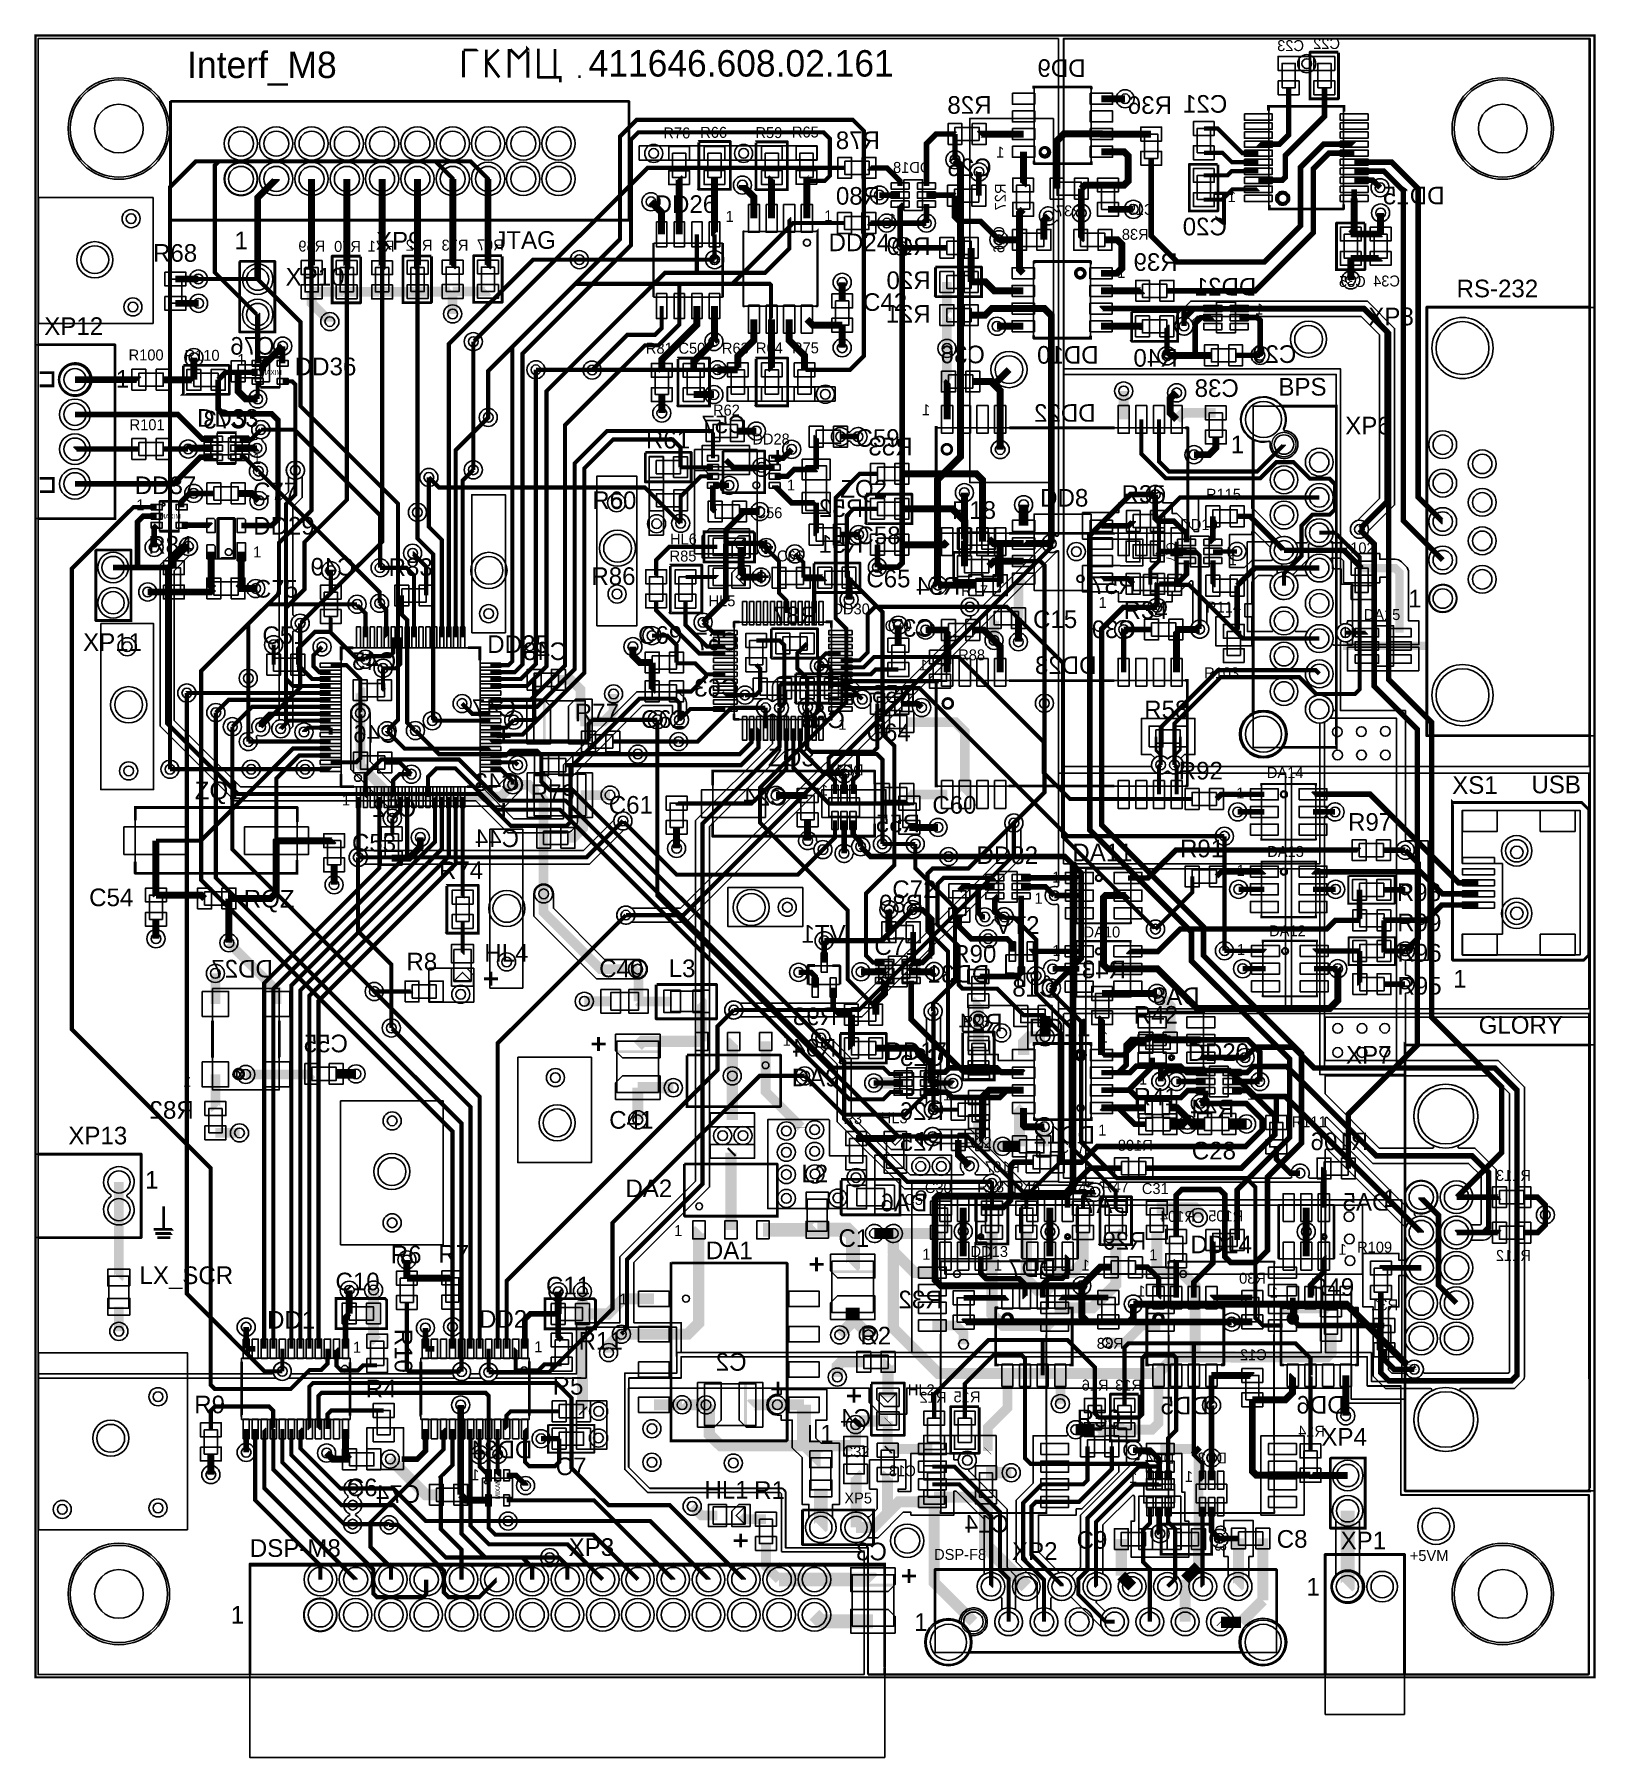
# Model space of a CAD drawing. Extents: x 0 to 112, y -6 to 118.
import ezdxf

# ---------------------------------------------------------------- set-up
doc = ezdxf.new("R2010")
doc.units = 0
for name, color, linetype in [('BOARD_GEOMETRY_OUTLINE', 1, 'CONTINUOUS'), ('ETCH_BOTTOM', 5, 'CONTINUOUS'), ('ETCH_GND', 3, 'CONTINUOUS'), ('ETCH_PWR', 4, 'CONTINUOUS'), ('ETCH_TOP', 2, 'CONTINUOUS'), ('MANUFACTURING_NO_PROBE_BOTTOM', 6, 'CONTINUOUS'), ('MANUFACTURING_NO_PROBE_TOP', 7, 'CONTINUOUS'), ('PACKAGE_GEOMETR_ASSEMBLY_BOTTO', 8, 'CONTINUOUS'), ('PACKAGE_GEOMETRY_ASSEMBLY_TOP', 9, 'CONTINUOUS'), ('PIN_BOTTOM', 17, 'CONTINUOUS'), ('PIN_GND', 15, 'CONTINUOUS'), ('PIN_PWR', 16, 'CONTINUOUS'), ('PIN_TOP', 14, 'CONTINUOUS'), ('REF_DES_SILKSCREEN_BOTTOM', 18, 'CONTINUOUS'), ('REF_DES_SILKSCREEN_TOP', 19, 'CONTINUOUS'), ('ROUTE_KEEPOUT_ALL', 21, 'CONTINUOUS'), ('VIA_CLASS_BOTTOM', 29, 'CONTINUOUS'), ('VIA_CLASS_GND', 27, 'CONTINUOUS'), ('VIA_CLASS_PWR', 28, 'CONTINUOUS'), ('VIA_CLASS_TOP', 26, 'CONTINUOUS')]:
    doc.layers.add(name, color=color, linetype=linetype)

msp = doc.modelspace()

# ---------------------------------------------------------------- texts
at = {"layer": 'ETCH_TOP'}
for s, p in [('Interf_M8', (10.9177, 115.1386)), ('411646.608.02.161', (39.8069, 115.2422))]:
    msp.add_text(s, height=1.905, dxfattribs=at).set_placement(p)
at = {"layer": 'ETCH_TOP', "text_generation_flag": 2, "width": 1.02}
msp.add_text('.', height=1.27, dxfattribs=at).set_placement((39.3915, 115.1312))
at = {"layer": 'MANUFACTURING_NO_PROBE_BOTTOM', "text_generation_flag": 2}
for p in [(69.7239, 109.4065), (86.407, 106.2036), (61.9456, 104.5847), (78.4701, 100.7482), (88.3777, 98.1086), (64.3918, 90.8582), (64.1806, 72.4859), (57.0358, 63.4758), (64.6204, 51.7379), (77.2031, 45.7018), (80.038, 42.672), (11.2282, 42.5166), (94.3662, 30.4173), (69.5857, 29.2846), (75.8654, 29.284), (68.9919, 27.356), (79.878, 27.4125), (89.4196, 27.3314), (31.9395, 14.1918), (79.2956, 13.9894), (83.3079, 14.0598)]:
    msp.add_text('1', height=0.7874, dxfattribs=at).set_placement(p)
at = {"layer": 'MANUFACTURING_NO_PROBE_TOP'}
for s, p in [('1', (49.6629, 104.7834)), ('1', (56.7616, 104.8217)), ('1', (14.5225, 94.4744)), ('1', (15.6405, 87.3416)), ('1', (54.0867, 85.4436)), ('1', (7.2516, 84.0158)), ('1', (15.6584, 80.6255)), ('1', (85.8729, 80.0669)), ('1', (76.5161, 76.9897)), ('1', (93.9466, 74.8467)), ('1', (57.7824, 68.2139)), ('1', (22.0522, 62.7693)), ('1', (86.4203, 63.2707)), ('1', (86.4382, 57.7008)), ('1', (73.167, 57.2172)), ('1', (71.8954, 55.6949)), ('1', (73.1849, 51.9339)), ('1', (86.474, 52.0054)), ('1', (53.7706, 45.4683)), ('1', (65.3045, 41.5282)), ('1', (87.1904, 41.5819)), ('1', (76.4804, 39.0029)), ('1', (45.9619, 31.7674)), ('1', (63.818, 30.0659)), ('1', (80.1519, 30.0301)), ('1', (42.0231, 26.8421)), ('1', (22.8403, 23.3676)), ('1', (35.8966, 23.4035)), ('DSP-F8', (64.6711, 8.4541)), ('+5VM', (98.9061, 8.3692))]:
    msp.add_text(s, height=0.7874, dxfattribs=at).set_placement(p)
at = {"layer": 'MANUFACTURING_NO_PROBE_TOP', "width": 1.02}
for s, p in [('1', (14.3206, 102.814)), ('JTAG', (33.0191, 102.8405)), ('RS-232', (102.2735, 99.3516)), ('1', (5.7771, 92.8407)), ('BPS', (89.4519, 92.2744)), ('1', (86.0201, 88.1276)), ('1', (98.7926, 77.0232)), ('XS1', (101.9588, 63.6038)), ('USB', (107.66, 63.6441)), ('1', (102.0376, 49.6593)), ('GLORY', (103.8643, 46.3341)), ('1', (7.8817, 35.1771)), ('1', (96.9826, 33.8547)), ('DSP-M8', (15.426, 8.6695)), ('1', (91.4709, 5.8876)), ('1', (14.0455, 3.8627)), ('1', (63.2449, 3.3444))]:
    msp.add_text(s, height=1.27, dxfattribs=at).set_placement(p)
at = {"layer": 'PACKAGE_GEOMETR_ASSEMBLY_BOTTO', "text_generation_flag": 2}
for s, height, rotation, width, p in [('1', 2.388, 180, 0.978643, (84.6088, 106.9647)), ('MAXIM', 0.35, 90, 0.785714, (33.4384, 14.3198))]:
    msp.add_text(s, height=height, rotation=rotation, dxfattribs=dict(at, width=width)).set_placement(p)
at = {"layer": 'PACKAGE_GEOMETRY_ASSEMBLY_TOP', "width": 0.785714}
for p in [(16.216, 93.7656), (8.945, 83.4054)]:
    msp.add_text('MAXIM', height=0.35, dxfattribs=at).set_placement(p)
at = {"layer": 'REF_DES_SILKSCREEN_BOTTOM', "text_generation_flag": 2}
for s, p in [('C23', (91.2961, 117.0779)), ('C22', (93.8867, 117.2276)), ('DD18', (64.4086, 108.309)), ('R37', (75.3745, 105.1816)), ('C19', (80.5392, 105.285)), ('R38', (80.1136, 103.4909)), ('R69', (20.8497, 102.6468)), ('R70', (23.4194, 102.6217)), ('R71', (25.844, 102.6458)), ('R72', (28.5668, 102.7033)), ('R73', (31.153, 102.7155)), ('R67', (33.6999, 102.732)), ('C35', (95.7371, 100.0955)), ('C34', (98.2009, 100.1318)), ('DD16', (59.6031, 64.9296)), ('R108', (80.4081, 37.9074)), ('R107', (70.8528, 36.3515)), ('R113', (107.6259, 35.7414)), ('R104', (83.4368, 32.7926)), ('R105', (86.9204, 32.8218)), ('R112', (107.6251, 29.9797)), ('R30', (88.5538, 28.3386)), ('R31', (98.0649, 26.4225)), ('R33', (78.3083, 23.6497)), ('C12', (88.6189, 22.8299)), ('R16', (77.2282, 20.6451)), ('R13', (79.6336, 20.6464)), ('R12', (65.5623, 19.7647)), ('R15', (68.004, 19.7925)), ('R14', (92.8001, 17.3262)), ('DD4', (81.946, 15.3849)), ('DD3', (85.7468, 15.3932)), ('C13', (63.3585, 14.4687))]:
    msp.add_text(s, height=0.7874, dxfattribs=at).set_placement(p)
at = {"layer": 'REF_DES_SILKSCREEN_BOTTOM', "text_generation_flag": 2, "width": 1.02}
for s, p in [('DD9', (75.5768, 115.2201)), ('R28', (68.8037, 112.5653)), ('R36', (81.7967, 112.5568)), ('C21', (85.7754, 112.6403)), ('R78', (60.7738, 110.0223)), ('C26', (68.8143, 108.0741)), ('R80', (60.7835, 106.02)), ('DD15', (101.4065, 106.0447)), ('C20', (85.7434, 103.8117)), ('R19', (64.4232, 102.4027)), ('R39', (82.205, 101.2553)), ('R20', (64.4233, 99.9454)), ('DD21', (87.8645, 99.4816)), ('R21', (64.4235, 97.5224)), ('C76', (17.195, 95.2217)), ('C36', (68.3266, 94.6014)), ('DD10', (76.5112, 94.5737)), ('R40', (82.1945, 94.3552)), ('C29', (90.7441, 94.626)), ('C38', (86.6024, 92.1786)), ('C73', (15.2597, 89.9071)), ('C57', (51.1004, 89.5687)), ('DD22', (76.2989, 90.3893)), ('R53', (63.1219, 87.9668)), ('R52', (59.5635, 83.5398)), ('R51', (59.5672, 80.9597)), ('C49', (22.9668, 79.3185)), ('R54', (66.5484, 77.9402)), ('R57', (79.1593, 77.9957)), ('R87', (56.2366, 75.8172)), ('C37', (64.6593, 74.914)), ('C39', (79.1888, 74.8176)), ('C48', (38.2708, 73.2356)), ('C67', (50.6095, 73.9409)), ('C45', (25.9629, 72.525)), ('DD23', (76.3612, 72.2294)), ('C63', (50.5867, 70.609)), ('R56', (63.3753, 70.1641)), ('C47', (34.5797, 69.1502)), ('C68', (58.2546, 68.3384)), ('C46', (26.0524, 67.2882)), ('C43', (34.7647, 63.8169)), ('C24', (54.1216, 62.7645)), ('C52', (27.4023, 61.9481)), ('R55', (63.6568, 60.8444)), ('C44', (34.8012, 59.7718)), ('R89', (63.8763, 55.0728)), ('VT1', (58.3046, 52.8834)), ('DD27', (17.0817, 50.3784)), ('DD31', (68.6469, 50.007)), ('R43', (78.4793, 50.3317)), ('C18', (73.478, 49.0076)), ('DA8', (83.7864, 48.4003)), ('R93', (57.6893, 46.9545)), ('R24', (69.6049, 46.4975)), ('C55', (22.4841, 44.9979)), ('R94', (57.642, 44.6896)), ('C25', (65.4012, 44.0114)), ('R82', (11.3873, 40.2133)), ('R26', (65.3789, 40.131)), ('R44', (86.2818, 40.3229)), ('DD12', (76.2476, 38.4251)), ('R25', (65.3869, 37.9073)), ('R106', (95.9057, 37.9523)), ('DA6', (64.188, 33.5484)), ('DA5', (97.4417, 33.5871)), ('DA7', (78.7623, 33.4303)), ('R29', (79.956, 30.7859)), ('DD7', (73.4688, 28.8235)), ('R32', (65.2853, 26.5656)), ('C2', (51.1786, 22.071)), ('DD5', (84.4337, 18.9265)), ('DD6', (94.2193, 18.9855)), ('C4', (60.1394, 18.0372)), ('DD34', (35.755, 15.7636)), ('C74', (27.6788, 12.5594)), ('C14', (70.0513, 10.4228)), ('C3', (61.2762, 8.423))]:
    msp.add_text(s, height=1.27, dxfattribs=at).set_placement(p)
at = {"layer": 'REF_DES_SILKSCREEN_BOTTOM', "text_generation_flag": 2}
for s, p in [('R27', (69.8338, 107.543)), ('C16', (69.7316, 104.4702))]:
    msp.add_text(s, height=0.7874, rotation=90, dxfattribs=at).set_placement(p)
at = {"layer": 'REF_DES_SILKSCREEN_TOP'}
for s, p in [('R65', (54.4388, 110.8559)), ('R76', (45.1883, 110.7921)), ('R66', (47.8391, 110.8324)), ('R59', (51.8124, 110.8164)), ('R100', (6.7006, 94.8094)), ('R110', (10.7285, 94.7809)), ('R81', (43.9272, 95.2908)), ('C50', (46.2714, 95.2912)), ('R63', (49.4007, 95.2962)), ('R64', (51.8469, 95.3128)), ('R75', (54.4458, 95.3191)), ('R101', (6.7706, 89.7857)), ('R62', (48.7601, 90.8385)), ('DD28', (51.5894, 88.7534)), ('R115', (84.2398, 84.7766)), ('C56', (51.8176, 83.4501)), ('DD19', (82.3889, 82.5966)), ('HL6', (45.6647, 81.5578)), ('R85', (45.6349, 80.3285)), ('C66', (53.3645, 80.3399)), ('R102', (93.8593, 80.9173)), ('R17', (66.623, 77.84)), ('HL5', (48.44, 77.1054)), ('DD30', (57.3508, 76.5247)), ('R114', (84.2428, 76.654)), ('C70', (61.1139, 75.3131)), ('DA15', (95.5913, 76.1184)), ('R88', (66.4049, 73.2133)), ('R103', (84.1082, 71.9232)), ('DA14', (88.6187, 64.739)), ('DA13', (88.651, 59.0639)), ('DA10', (75.4284, 53.2639)), ('DA12', (88.7847, 53.3494)), ('R23', (66.731, 46.8347)), ('R3', (58.1375, 39.8321)), ('HL3', (60.8339, 39.8819)), ('R111', (90.4113, 39.6002)), ('R22', (66.8928, 38.1051)), ('C17', (73.6109, 37.74)), ('C5', (62.5252, 34.007)), ('C30', (64.0053, 34.8642)), ('R48', (67.7805, 34.9213)), ('R46', (70.3625, 34.8787)), ('R45', (74.3031, 34.8922)), ('R47', (76.7479, 34.9186)), ('C31', (79.6232, 34.7919)), ('DD13', (67.296, 30.2599)), ('R109', (95.119, 30.5748)), ('HL2', (62.7797, 20.3065)), ('C32', (58.0891, 15.8528)), ('XP5', (58.2127, 12.5135))]:
    msp.add_text(s, height=0.7874, dxfattribs=at).set_placement(p)
at = {"layer": 'REF_DES_SILKSCREEN_TOP', "width": 1.02}
for s, p in [('DD26', (44.5581, 105.4259)), ('R68', (8.4543, 101.911)), ('XP9', (24.5041, 102.7886)), ('DD24', (57.0757, 102.6732)), ('XP10', (18.0008, 100.1985)), ('C42', (59.5564, 98.3725)), ('XP8', (95.9228, 97.3351)), ('XP12', (0.6305, 96.6409)), ('DD36', (18.6602, 93.7356)), ('DD33', (11.6253, 90.03)), ('XP6', (94.2609, 89.4805)), ('R61', (43.9291, 88.4715)), ('C59', (59.0153, 88.5879)), ('DD37', (7.1449, 85.1841)), ('C77', (15.6615, 84.7473)), ('ZQ2', (57.9167, 84.9352)), ('R35', (78.1619, 84.554)), ('R60', (40.066, 84.108)), ('R18', (65.9506, 83.402)), ('DD8', (72.3057, 84.2824)), ('DD29', (15.6668, 82.2687)), ('R84', (8.1131, 80.8958)), ('C58', (59.083, 81.5776)), ('R83', (25.4115, 79.2936)), ('R86', (40.0052, 78.6451)), ('C65', (59.795, 78.4725)), ('C75', (15.7182, 77.7309)), ('R34', (78.3118, 76.1902)), ('C51', (16.3261, 74.3888)), ('C69', (43.3703, 74.406)), ('C15', (71.7943, 75.54)), ('XP11', (3.4265, 73.8928)), ('DD25', (32.5097, 73.7508)), ('R77', (38.8166, 68.8173)), ('C62', (43.5646, 68.3522)), ('R58', (79.7941, 69.0452)), ('C64', (59.8149, 67.3963)), ('ZQ3', (52.7216, 65.5869)), ('R92', (82.2793, 64.6397)), ('ZQ1', (11.4601, 63.2185)), ('R79', (35.6491, 63.0178)), ('C61', (41.2605, 62.1786)), ('C60', (64.5448, 62.177)), ('R97', (94.4628, 60.9455)), ('C53', (22.773, 59.4503)), ('DD32', (67.7239, 58.5495)), ('DA11', (74.6207, 58.749)), ('R91', (82.3682, 59.0369)), ('R74', (29.0362, 57.4692)), ('C72', (61.661, 56.101)), ('R98', (97.9771, 55.889)), ('C54', (3.8607, 55.5168)), ('RQZ', (14.9845, 55.4183)), ('VT2', (69.0779, 53.5253)), ('R99', (98.0065, 53.7097)), ('R8', (26.6932, 50.8934)), ('HL4', (32.2965, 51.5137)), ('C71', (60.3741, 52.0062)), ('R90', (65.9744, 51.4495)), ('R96', (98.02, 51.5233)), ('C40', (40.5672, 50.3978)), ('L3', (45.5692, 50.4098)), ('R95', (98.0225, 49.1554)), ('DD11', (71.4884, 46.1492)), ('R42', (79.0462, 47.0561)), ('DD17', (61.1726, 44.4467)), ('DD20', (82.9147, 44.373)), ('XP7', (94.3179, 44.1864)), ('DA9', (54.4269, 42.5482)), ('R41', (79.0262, 41.1668)), ('C41', (41.29, 39.4975)), ('XP13', (2.3642, 38.3684)), ('C28', (83.22, 37.2848)), ('L2', (55.1182, 35.6334)), ('DA2', (42.4561, 34.5677)), ('C1', (57.7885, 30.9851)), ('R6', (25.5678, 29.8035)), ('R7', (28.9931, 29.8586)), ('DA1', (48.2448, 30.1036)), ('DD14', (83.1171, 30.5317)), ('LX_SCR', (7.4819, 28.3122)), ('C10', (21.5887, 27.8614)), ('C11', (36.7375, 27.5637)), ('R49', (91.7282, 27.4644)), ('DD1', (16.6643, 25.101)), ('DD2', (31.9181, 25.1606)), ('R11', (39.0852, 23.5906)), ('R2', (59.3666, 23.9652)), ('R4', (23.7615, 20.1623)), ('R5', (37.2181, 20.3503)), ('R9', (11.4247, 19.0081)), ('R50', (74.9406, 18.008)), ('L1', (55.5155, 16.9049)), ('XP4', (92.5484, 16.6813)), ('C7', (37.4389, 14.5518)), ('C6', (22.4026, 13.0353)), ('HL1', (48.1475, 12.8713)), ('R1', (51.7218, 12.8466)), ('XP3', (38.3735, 8.7423)), ('C9', (74.9271, 9.2594)), ('C8', (89.3319, 9.3292)), ('XP1', (93.9276, 9.2159)), ('XP2', (70.2796, 8.4567))]:
    msp.add_text(s, height=1.27, dxfattribs=at).set_placement(p)
at = {"layer": 'REF_DES_SILKSCREEN_TOP'}
for s, height, width, p in [('C27', 0.635, 0.88, (81.3974, 81.7079)), ('R10', 1.27, 1.02, (25.8497, 25.1))]:
    msp.add_text(s, height=height, rotation=270, dxfattribs=dict(at, width=width)).set_placement(p)
msp.add_text('C33', height=0.7874, rotation=270, dxfattribs=at).set_placement((84.9003, 10.9875))

# ---------------------------------------------------------------- linework, layer by layer
at = {"layer": 'BOARD_GEOMETRY_OUTLINE', "const_width": 0.15}
msp.add_lwpolyline([(112.2, 118.2), (0, 118.2), (0, 0), (112.2, 0)], close=True, dxfattribs=at)
at = {"layer": 'BOARD_GEOMETRY_OUTLINE'}
for points in [[(112.2, 118.2), (112.2, 0)], [(112.2, 15.275), (112.2, 4.275)], [(112.2, 4.275), (112.2, 2.275)], [(112.2, 2.275), (112.2, 0.275)]]:
    msp.add_lwpolyline(points, dxfattribs=at)
for points in [[(106.6094, 59.8484, 1), (106.6094, 58.9484, 1)], [(106.6106, 55.4531, 1), (106.6106, 54.5531, 1)]]:
    msp.add_lwpolyline(points, format="xyb", close=True, dxfattribs=at)
at = {"layer": 'ETCH_BOTTOM'}
for points in [[(93.5057, 116.6885), (93.5057, 115.692), (89.4243, 115.692), (89.4243, 116.6885)], [(67.1391, 44.8418), (67.1391, 48.3579), (71.4122, 48.3579), (71.4122, 45.2107), (71.9151, 45.2107), (71.9199, 45.2059), (71.9199, 44.4203), (71.9055, 44.4059), (70.3103, 44.4059), (70.3055, 44.4011), (69.29, 44.4011), (69.29, 44.8418)], [(69.1453, 17.4107), (69.1453, 14.2347), (63.9268, 14.2347), (63.9268, 17.4107)]]:
    msp.add_lwpolyline(points, close=True, dxfattribs=at)
for points, const_width in [([(92.7626, 114.4381), (92.7626, 112.3718), (89.9512, 109.5604), (89.9512, 108.0083), (89.7216, 107.7787), (88.0058, 107.7787)], 0.4), ([(90.187, 114.4346), (90.187, 111.0513), (89.5104, 110.3747), (88.0098, 110.3747), (88.0058, 110.3787)], 0.4), ([(76.7141, 113.6449), (78.419, 113.6449)], 0.5), ([(88.0058, 109.7287), (86.851, 109.7287), (85.0713, 111.5084), (84.0873, 111.5084)], 0.3), ([(66.1721, 111.1048), (66.1644, 111.1125), (64.8302, 111.1125), (64.1212, 110.4035), (64.1212, 107.363)], 0.4), ([(66.1721, 109.255), (66.1721, 111.1048)], 0.4), ([(71.1141, 111.1049), (67.9222, 111.1049), (67.9221, 111.1048)], 0.5), ([(76.7141, 111.1049), (76.7066, 111.1124), (74.0087, 111.1124), (73.5171, 110.6208), (73.5171, 107.1702)], 0.5), ([(80.2936, 111.1043), (76.7147, 111.1043), (76.7141, 111.1049)], 0.5), ([(80.2936, 109.3543), (80.2936, 103.7735), (82.1714, 101.8957), (88.4375, 101.8957), (91.0434, 104.5016), (91.0434, 108.7172), (92.7105, 110.3843), (94.9002, 110.3843), (94.9058, 110.3787)], 0.4), ([(9.6792, 65.3752), (9.6792, 107.2811), (11.5434, 109.1453), (28.7768, 109.1453), (30.0265, 107.8956), (30.0265, 107.8774)], 0.3), ([(71.1141, 109.8349), (71.1141, 107.4666), (71.0831, 107.4356)], 0.5), ([(77.1886, 107.4335), (78.3458, 107.4335), (78.6458, 107.7335), (78.6458, 109.5283), (78.3392, 109.8349), (76.7141, 109.8349)], 0.5), ([(81.4288, 99.8124), (87.7722, 99.8124), (91.9631, 104.0033), (91.9631, 108.6022), (93.0896, 109.7287), (94.9058, 109.7287)], 0.4), ([(88.0058, 109.0787), (86.1023, 109.0787), (85.4226, 109.7584), (84.0873, 109.7584)], 0.3), ([(94.9058, 109.0787), (97.5993, 109.0787), (99.516, 107.162), (99.516, 84.9536), (101.2646, 83.205), (101.28, 83.205)], 0.4), ([(19.8665, 107.8774), (19.8665, 101.501), (19.8746, 101.4929)], 0.5), ([(22.4065, 107.8774), (22.4065, 101.4997), (22.3993, 101.4925)], 0.5), ([(24.9465, 107.8774), (24.9465, 101.4908), (24.9438, 101.4881)], 0.5), ([(27.4865, 107.8774), (27.4865, 101.5209), (27.4987, 101.5087)], 0.5), ([(30.0265, 107.8774), (30.0265, 101.5323), (30.0204, 101.5262)], 0.5), ([(58.2382, 108.674), (44.061, 108.674), (39.1604, 103.7734), (39.1337, 103.7734), (34.675, 99.3147), (34.6749, 99.3147), (32.4804, 97.1202), (32.4804, 97.1201), (31.519, 96.1587), (31.508, 96.1587)], 0.3), ([(32.5665, 107.8774), (32.5665, 101.5329), (32.5648, 101.5312)], 0.5), ([(62.2212, 107.363), (62.2212, 107.7238), (61.2853, 108.6597), (60.0025, 108.6597), (59.9882, 108.674)], 0.4), ([(67.8974, 106.6663), (67.8974, 108.371)], 0.4), ([(88.0058, 108.4287), (86.089, 108.4287), (85.7931, 108.1328), (84.082, 108.1328)], 0.3), ([(101.28, 80.435), (98.4415, 83.2735), (98.4415, 107.0293), (97.0421, 108.4287), (94.9058, 108.4287)], 0.4), ([(94.9058, 107.7787), (96.2358, 107.7787), (96.7728, 107.2417)], 0.4), ([(62.2212, 106.713), (60.7377, 106.713)], 0.4), ([(64.1212, 106.713), (66.1007, 106.713), (66.1474, 106.6663)], 0.4), ([(66.1474, 106.6663), (66.1474, 105.1481), (66.4703, 104.8252), (68.003, 104.8252), (69.3374, 103.4908), (69.3379, 103.4908)], 0.4), ([(77.1886, 107.4335), (75.5304, 107.4335), (75.2671, 107.1702)], 0.5), ([(75.2671, 107.1702), (75.2671, 105.4085)], 0.5), ([(84.082, 106.3828), (85.4132, 106.3828), (86.1572, 107.1268), (88.0039, 107.1268), (88.0058, 107.1287)], 0.3), ([(94.9058, 106.4787), (94.9058, 104.1525), (94.6611, 103.9078)], 0.5), ([(94.9058, 106.4787), (94.9058, 107.1287)], 0.4), ([(62.2212, 106.063), (62.2242, 106.06), (62.2242, 103.1603), (62.3775, 103.007)], 0.4), ([(64.1212, 106.063), (64.1212, 104.6933)], 0.4), ([(70.8257, 103.4908), (70.8257, 105.4282), (71.0831, 105.6856)], 0.5), ([(72.5757, 103.4908), (72.5757, 104.889), (72.8973, 105.2106)], 0.5), ([(75.2196, 103.4858), (75.2671, 103.5333), (75.2671, 105.4085)], 0.5), ([(77.1886, 105.6835), (79.0099, 105.6835)], 0.5), ([(96.807, 103.908), (96.807, 105.4214)], 0.5), ([(58.2285, 104.7048), (54.5388, 104.7048), (50.151, 100.317), (38.8493, 100.317), (32.581, 94.0487), (32.581, 90.7053)], 0.3), ([(61.2661, 104.6933), (59.99, 104.6933), (59.9785, 104.7048)], 0.4), ([(62.3775, 103.007), (62.4714, 102.9131), (65.5927, 102.9131)], 0.4), ([(67.3427, 102.9131), (67.3427, 100.4558)], 0.5), ([(70.8257, 103.4908), (69.3379, 103.4908)], 0.5), ([(71.0872, 101.0788), (70.8257, 101.3403), (70.8257, 103.4908)], 0.5), ([(76.6872, 101.0788), (77.8284, 101.0788), (78.1859, 101.4363), (78.1859, 103.16), (77.8601, 103.4858), (76.9696, 103.4858)], 0.5), ([(94.6611, 103.9078), (96.8068, 103.9078), (96.807, 103.908)], 0.5), ([(39.143, 102.0624), (48.8701, 102.0624)], 0.3), ([(94.6611, 102.1578), (96.8068, 102.1578), (96.807, 102.158)], 0.5), ([(94.6611, 102.1578), (94.6611, 100.608)], 0.5), ([(11.7251, 100.6694), (15.9747, 100.6694), (15.9884, 100.6557)], 0.3), ([(15.9884, 100.6557), (15.9884, 100.6503), (19.0737, 97.565), (19.0737, 95.7073), (19.0683, 95.7019), (19.0683, 91.5156), (26.093, 84.4909), (26.093, 68.9319), (25.3012, 68.1401), (25.3011, 68.1401)], 0.3), ([(65.5927, 100.4558), (65.5927, 98.068), (65.5928, 98.0679)], 0.7), ([(71.0872, 99.8088), (69.0148, 99.8088), (68.3678, 100.4558), (67.3427, 100.4558)], 0.5), ([(21.1815, 97.6062), (21.1815, 97.6063), (19.8746, 98.9132), (19.8746, 99.7429)], 0.7), ([(19.8746, 99.7429), (22.3989, 99.7429), (22.3993, 99.7425)], 0.7), ([(22.3993, 99.7425), (24.9394, 99.7425), (24.9438, 99.7381)], 0.7), ([(24.9438, 99.7381), (27.4781, 99.7381), (27.4987, 99.7587)], 0.7), ([(27.4987, 99.7587), (30.0029, 99.7587), (30.0204, 99.7762)], 0.7), ([(30.0204, 99.7762), (32.5598, 99.7762), (32.5648, 99.7812)], 0.7), ([(30.0204, 99.7762), (30.0204, 98.1537)], 0.7), ([(79.6788, 99.8124), (79.6752, 99.8088), (76.6872, 99.8088)], 0.5), ([(65.5928, 98.0679), (65.5927, 98.0678), (65.5927, 95.6681)], 0.7), ([(71.0872, 98.5388), (68.8177, 98.5388), (68.3468, 98.0679), (67.3428, 98.0679)], 0.5), ([(71.0872, 98.5388), (72.6081, 98.5388), (73.1081, 98.0388), (73.1081, 81.6226)], 0.5), ([(82.6592, 98.5444), (76.6928, 98.5444), (76.6872, 98.5388)], 0.4), ([(82.6592, 98.5444), (82.6592, 97.278)], 0.4), ([(84.7327, 98.5444), (82.6592, 98.5444)], 0.4), ([(83.4628, 95.1715), (83.4628, 97.4852), (83.8628, 97.8852), (84.7235, 97.8852), (84.7327, 97.8944)], 0.4), ([(102.3031, 34.56), (105.5211, 37.778), (105.5211, 42.4931), (100.4814, 47.5328), (100.4814, 68.74), (97.3858, 71.8356), (97.3858, 96.745), (95.5864, 98.5444), (86.6327, 98.5444)], 0.4), ([(88.1309, 95.1715), (88.1309, 97.7027), (87.9392, 97.8944), (86.6327, 97.8944)], 0.4), ([(71.0872, 97.2688), (69.199, 97.2688)], 0.5), ([(79.6684, 97.2588), (79.5456, 97.2588), (79.5356, 97.2688), (76.6872, 97.2688)], 0.5), ([(81.4363, 95.1388), (81.4363, 97.2409), (81.4184, 97.2588)], 0.4), ([(16.3283, 94.0247), (16.3283, 94.3706), (17.791, 95.8333)], 0.5), ([(31.508, 86.9305), (31.508, 96.1587)], 0.3), ([(65.7028, 93.2919), (65.5927, 93.402), (65.5927, 95.6681)], 0.7), ([(36.011, 94.1327), (39.9553, 94.1327)], 0.3), ([(40.059, 94.1154), (39.9726, 94.1154), (39.9553, 94.1327)], 0.3), ([(39.9553, 94.1327), (49.0793, 94.1327)], 0.3), ([(69.0991, 92.9631), (69.0991, 93.1809), (70.0625, 94.1443)], 0.5), ([(83.4628, 95.1715), (81.469, 95.1715), (81.4363, 95.1388)], 0.5), ([(84.6281, 95.1715), (83.4628, 95.1715)], 0.5), ([(88.1309, 95.1715), (86.3781, 95.1715)], 0.4), ([(15.991, 92.0367), (15.127, 92.0367), (14.5783, 92.5854), (14.5783, 94.0247)], 0.5), ([(65.7028, 93.2919), (65.6162, 93.2053), (65.6162, 90.5616)], 0.5), ([(69.0991, 92.9631), (68.7703, 93.2919), (67.4528, 93.2919)], 0.5), ([(69.4262, 90.5616), (69.4262, 92.636), (69.0991, 92.9631)], 0.5), ([(78.3162, 90.5616), (78.3162, 92.6061)], 0.7), ([(82.1262, 90.5616), (81.6562, 91.0316), (81.6562, 92.0688), (81.9625, 92.3751), (82.0262, 92.3751), (82.1262, 92.4751)], 0.5), ([(69.4262, 90.5616), (69.4262, 88.393)], 0.5), ([(79.5862, 90.5616), (79.5862, 88.0886), (81.3607, 86.3141), (88.1332, 86.3141), (89.3034, 87.4843), (90.5345, 87.4843), (91.7226, 86.2962), (93.134, 86.2962), (93.5269, 85.9033), (93.5269, 84.09), (93.1383, 83.7014), (91.9057, 83.7014), (91.1151, 82.9108), (91.1151, 80.7224), (89.852, 79.4593), (89.852, 78.5923)], 0.3), ([(80.8562, 90.5616), (80.8562, 87.5258), (81.5679, 86.8141), (87.926, 86.8141), (89.096, 87.9841), (89.096, 87.9843), (89.852, 88.7403), (89.852, 88.7523)], 0.3), ([(82.1262, 90.5616), (82.607, 91.0424), (84.9455, 91.0424)], 0.7), ([(24.8015, 79.879), (24.8015, 83.6537), (18.6314, 89.8238), (16.217, 89.8238)], 0.3), ([(83.3787, 88.0226), (84.4517, 88.0226), (84.9455, 88.5164), (84.9455, 89.2924)], 0.5), ([(12.6274, 88.4824), (11.0378, 88.4824), (10.9859, 88.4305)], 0.5), ([(14.3774, 88.4824), (15.9373, 88.4824), (15.9431, 88.4882)], 0.5), ([(24.7631, 77.3304), (24.7631, 78.122), (18.2798, 84.6053), (18.2797, 84.6053), (16.0504, 86.8346), (16.0446, 86.8346)], 0.3), ([(52.2529, 87.1148), (50.2053, 87.1148), (49.6802, 87.6399)], 0.4), ([(68.1562, 81.7616), (68.1562, 86.1975), (67.7067, 86.647), (62.3458, 86.647)], 0.5), ([(28.308, 86.3843), (29.0342, 85.6581), (43.8558, 85.6581), (46.4315, 83.0824)], 0.3), ([(60.4683, 48.4537), (60.2505, 48.4537), (58.4493, 50.2549), (58.4493, 55.2179), (52.1451, 61.5221), (52.1451, 64.0513), (53.9272, 65.8334), (53.9655, 65.8334), (58.3535, 70.2214), (58.3535, 75.4918), (57.5871, 76.2582), (57.5871, 84.9224), (59.3117, 86.647), (60.5958, 86.647)], 0.3), ([(62.3421, 84.1205), (65.9889, 84.1205), (66.8873, 83.2221), (66.8873, 81.7627), (66.8862, 81.7616)], 0.5), ([(86.4796, 31.486), (86.4796, 35.0875), (88.5995, 37.2074), (88.5995, 37.2105), (89.0095, 37.6205), (89.0126, 37.6205), (90.2609, 38.8688), (90.2609, 44.5122), (83.1949, 51.5782), (83.1949, 53.6654), (77.8598, 59.0005), (77.8598, 59.0183), (75.8726, 61.0055), (75.8726, 82.2224), (78.8016, 85.1514), (80.5874, 85.1514)], 0.4), ([(80.8562, 81.7616), (80.8562, 83.4216), (82.3769, 84.9423), (92.392, 84.9423)], 0.3), ([(28.5555, 68.87), (28.6206, 68.9351), (28.6206, 80.8599), (27.4865, 81.994), (27.4865, 83.8732)], 0.3), ([(52.1241, 83.9296), (51.0222, 83.9296), (49.6916, 82.599), (49.6916, 81.7827), (49.8344, 81.6399)], 0.4), ([(60.9548, 68.7739), (60.9548, 76.7028), (58.3919, 79.2657), (58.3919, 83.6415), (58.8709, 84.1205), (60.5921, 84.1205)], 0.3), ([(62.3458, 81.5404), (65.395, 81.5404), (65.6162, 81.7616)], 0.5), ([(69.4262, 81.7616), (69.4262, 78.6328), (69.4325, 78.6265)], 0.5), ([(80.8562, 81.7616), (80.8562, 80.3815), (80.2387, 79.764), (80.2387, 78.6523)], 0.3), ([(81.972, 65.6897), (81.972, 68.6672), (85.3091, 72.0043), (90.9541, 72.0043), (92.1691, 70.7893), (94.9643, 70.7893), (95.3034, 71.1284), (95.3034, 80.6431), (94.4695, 81.477), (94.4559, 81.477), (93.5306, 82.4023), (92.392, 82.4023)], 0.3), ([(82.1262, 81.7616), (82.1262, 78.7898), (81.9887, 78.6523)], 0.3), ([(95.2856, 82.6512), (96.3496, 81.5872), (96.3496, 71.3537), (99.4469, 68.2564), (99.4469, 45.51), (94.4838, 40.5469), (94.4838, 36.63)], 0.4), ([(49.6802, 81.6399), (49.6802, 77.5925), (48.0419, 75.9542)], 0.4), ([(49.8344, 81.6399), (49.6802, 81.6399)], 0.4), ([(52.5975, 81.333), (52.2906, 81.6399), (49.8344, 81.6399)], 0.4), ([(60.5958, 81.5404), (60.5958, 79.9175)], 0.4), ([(21.252, 78.1224), (21.252, 79.6665)], 0.3), ([(67.6825, 78.6265), (64.9452, 78.6265)], 0.5), ([(92.392, 74.7823), (86.8899, 74.7823), (83.0199, 78.6523), (81.9887, 78.6523)], 0.3), ([(23.1471, 77.2537), (16.7344, 77.2537), (11.9247, 72.444), (11.9247, 57.4023), (22.1763, 47.1507), (22.1763, 47.1485), (30.0119, 39.3129), (30.0119, 25.2313)], 0.3), ([(80.6053, 53.8619), (80.6053, 53.862), (73.9438, 60.5235), (73.9438, 73.0316), (72.5387, 74.4367), (72.5387, 74.4368), (69.9134, 77.0621), (67.2446, 77.0621)], 0.3), ([(82.0972, 31.7402), (82.0972, 34.7192), (82.4972, 35.1192), (85.2238, 35.1192), (85.6017, 34.7413), (85.6017, 30.2811), (86.0238, 29.859), (87.7938, 29.859), (88.6599, 30.7251), (88.6599, 36.0088), (91.1181, 38.467), (91.1181, 44.9049), (84.0552, 51.9678), (84.0552, 54.0307), (82.2327, 55.8532), (82.2327, 55.8622), (76.7333, 61.3616), (76.7333, 75.4697), (78.2958, 77.0322), (80.7124, 77.0322)], 0.4), ([(19.0455, 75.8819), (19.0455, 71.2507), (16.2114, 68.4166)], 0.3), ([(23.7475, 73.2968), (23.1727, 73.2968), (22.0135, 74.456), (22.0134, 74.456), (21.2373, 75.2321), (21.2373, 76.3577), (21.252, 76.3724)], 0.3), ([(83.7906, 75.4611), (83.7307, 75.4611), (83.7031, 75.4335), (82.073, 75.4335)], 0.5), ([(82.1256, 72.3579), (82.1256, 75.3809), (82.073, 75.4335)], 0.5), ([(53.7811, 74.4269), (53.5607, 74.6473), (51.8665, 74.6473)], 0.3), ([(53.8978, 71.1868), (53.8978, 74.3102), (53.7811, 74.4269)], 0.3), ([(55.5311, 74.4269), (54.8278, 73.7236), (54.8278, 72.6357), (55.5312, 71.9323), (55.5312, 71.1874)], 0.3), ([(65.7031, 75.399), (64.0587, 75.399)], 0.5), ([(65.7031, 75.399), (65.6156, 75.3115), (65.6156, 72.3579)], 0.5), ([(67.4531, 75.399), (68.237, 75.399), (68.9883, 74.6477)], 0.5), ([(69.4256, 72.3579), (69.4256, 74.2104), (68.9883, 74.6477)], 0.5), ([(78.3156, 72.3579), (78.3156, 75.429), (78.3201, 75.4335)], 0.4), ([(80.323, 75.4335), (78.3201, 75.4335)], 0.4), ([(15.3129, 71.9246), (15.3129, 67.37)], 0.3), ([(25.0123, 72.6413), (25.0123, 71.1686), (25.1165, 71.0644)], 0.3), ([(36.111, 68.9184), (35.8854, 69.144), (35.8854, 71.8104)], 0.3), ([(37.6354, 71.8104), (38.5316, 71.8104), (39.2316, 71.1104), (39.2316, 68.8218), (39.2196, 68.8098)], 0.7), ([(51.8665, 72.8973), (52.1478, 72.616), (52.1478, 71.1868)], 0.3), ([(56.4183, 72.8076), (56.9812, 72.8076), (57.2812, 72.5076), (57.2812, 71.1874)], 0.3), ([(80.9739, 65.6897), (80.9739, 68.3767), (81.5718, 68.9746), (81.5722, 68.9746), (85.1019, 72.5043), (92.13, 72.5043), (92.392, 72.2423)], 0.3), ([(17.7606, 22.0297), (16.4748, 22.0297), (14.8808, 23.6237), (14.8769, 23.6237), (14.0164, 24.4842), (14.0164, 24.489), (10.8901, 27.6153), (10.8901, 70.8622)], 0.3), ([(23.3835, 69.4166), (23.3835, 71.0474), (23.3665, 71.0644)], 0.7), ([(39.2196, 68.8098), (40.8999, 68.8098), (41.5999, 69.5098), (41.5999, 70.7963)], 0.7), ([(51.0674, 70.71), (51.8338, 70.71), (52.1478, 71.024), (52.1478, 71.1868)], 0.3), ([(53.5366, 69.7925), (53.5918, 69.8477), (53.6059, 69.8477), (53.8978, 70.1396), (53.8978, 71.1868)], 0.3), ([(55.5656, 69.8573), (55.5366, 69.8863), (55.5366, 71.182), (55.5312, 71.1874)], 0.3), ([(12.9786, 69.455), (12.9786, 57.5556), (30.6619, 39.8723), (30.6619, 22.0076)], 0.3), ([(23.3835, 69.4166), (23.3835, 65.8649), (23.3856, 65.8628)], 0.7), ([(46.2816, 67.3663), (47.6421, 67.3663), (50.0757, 69.7999), (52.5366, 69.7999)], 0.3), ([(70.4116, 61.5029), (70.4116, 61.503), (72.6125, 63.7039), (72.6125, 70.1255)], 0.3), ([(14.1667, 68.4393), (14.1667, 59.6058), (24.3799, 49.3926), (24.3799, 49.3735)], 0.3), ([(27.3403, 68.1574), (29.032, 66.4657), (43.3499, 66.4657)], 0.3), ([(34.4206, 68.9184), (36.111, 68.9184)], 0.3), ([(36.2196, 68.8098), (36.111, 68.9184)], 0.3), ([(64.562, 38.9303), (62.1093, 38.9303), (50.8422, 50.1974), (50.8421, 50.1974), (44.7488, 56.2907), (44.7488, 68.9376)], 0.3), ([(61.1157, 51.4632), (60.2684, 51.4632), (59.7716, 51.96), (59.7716, 56.4346), (61.8122, 58.4752), (61.8122, 67.0525), (60.9787, 67.886), (60.9787, 68.75), (60.9548, 68.7739)], 0.3), ([(66.8856, 63.5579), (66.8892, 63.5615), (66.8892, 68.0739), (66.1892, 68.7739), (62.7048, 68.7739)], 0.7), ([(25.1356, 65.8628), (26.1995, 65.8628), (26.9858, 65.0765), (26.9955, 65.0765), (27.053, 65.019)], 0.3), ([(59.1008, 66.4705), (57.3888, 66.4705), (57.0888, 66.1705), (57.0888, 64.9712), (57.5416, 64.5184), (57.5416, 63.5874)], 0.3), ([(58.8416, 63.5874), (58.8416, 64.5879), (59.1966, 64.9429), (59.1966, 66.3747), (59.1008, 66.4705)], 0.3), ([(59.1008, 66.4705), (60.5547, 66.4705), (60.9547, 66.0705), (60.9547, 63.5896)], 0.3), ([(80.8556, 63.5579), (80.8556, 65.5714), (80.9739, 65.6897)], 0.3), ([(82.1256, 63.5579), (82.1256, 65.5361), (81.972, 65.6897)], 0.3), ([(15.5203, 65.3752), (19.4053, 65.3752)], 0.3), ([(34.3439, 64.2621), (35.4936, 64.2621), (36.244, 63.5117), (36.2461, 63.5117)], 0.7), ([(58.1916, 63.5874), (58.1916, 65.0375)], 0.4), ([(36.2461, 63.5117), (36.5688, 63.189), (36.5688, 60.4406)], 0.7), ([(38.3188, 60.4406), (38.7135, 60.4406), (39.4135, 61.1406), (39.4135, 63.3443), (39.2461, 63.5117)], 0.7), ([(39.2461, 63.5117), (41.3541, 63.5117)], 0.7), ([(55.5669, 63.4889), (53.2948, 63.4889)], 0.5), ([(60.9547, 59.989), (60.9547, 63.5896)], 0.3), ([(65.6156, 63.5579), (62.7364, 63.5579), (62.7047, 63.5896)], 0.7), ([(25.6828, 61.8477), (25.6828, 60.7692), (25.6375, 60.7239)], 0.3), ([(36.5688, 60.4406), (36.5688, 56.4038)], 0.7), ([(55.5669, 61.7389), (55.5669, 60.2382)], 0.5), ([(57.5416, 61.6874), (57.5416, 60.4609), (56.6673, 59.5866)], 0.3), ([(58.1916, 61.6874), (58.1916, 59.3184)], 0.4), ([(59.3883, 59.7975), (59.3883, 60.1322), (58.8416, 60.6789), (58.8416, 61.6874)], 0.4), ([(27.6948, 60.4681), (27.6948, 59.7784), (26.8903, 58.9739), (25.6375, 58.9739)], 0.5), ([(63.3164, 59.989), (63.3164, 58.2644), (66.1715, 55.4093), (66.1715, 50.0825), (64.6002, 48.5112), (64.6002, 47.9363)], 0.3), ([(85.5702, 60.5557), (85.5702, 52.3051)], 0.3), ([(23.2231, 59.031), (23.2231, 58.9388), (23.211, 58.9267), (23.211, 53.7232), (25.6062, 51.328), (25.6062, 46.7483)], 0.3), ([(73.1119, 49.6226), (73.3161, 49.8268), (73.3217, 49.8268), (75.2542, 51.7593), (75.2542, 57.9196), (74.0853, 59.0885), (65.7116, 59.0885)], 0.4), ([(61.4206, 53.6475), (61.4206, 55.2549)], 0.5), ([(63.1152, 55.2658), (63.8242, 55.2658), (64.5044, 54.5856), (64.5044, 52.1329), (63.8336, 51.4621), (63.0168, 51.4621), (63.0157, 51.4632)], 0.4), ([(69.7162, 54.7475), (69.7402, 54.7475), (69.8064, 54.6813), (70.4445, 54.6813), (72.0158, 53.11), (72.0158, 50.504)], 0.3), ([(63.0157, 51.4632), (63.1706, 51.6181), (63.1706, 53.6475)], 0.4), ([(13.9189, 52.88), (17.3447, 49.4542), (17.3447, 48.4802)], 0.7), ([(56.7603, 51.4562), (56.7603, 53.0306)], 0.4), ([(12.9447, 48.4802), (12.9447, 50.6765)], 0.7), ([(56.1103, 49.6562), (56.1103, 50.4532), (55.8103, 50.7532), (54.9236, 50.7532)], 0.4), ([(59.4074, 50.7914), (61.0939, 50.7914), (61.1157, 50.8132)], 0.4), ([(63.0157, 50.8132), (64.6769, 50.8132)], 0.4), ([(58.7183, 47.7112), (57.8674, 47.7112), (57.4103, 48.1683), (57.4103, 49.6562)], 0.4), ([(61.1157, 50.1632), (61.0937, 50.1412), (61.0937, 49.2394), (60.4683, 48.614), (60.4683, 48.4537)], 0.5), ([(67.9063, 43.5897), (66.8008, 43.5897), (63.0157, 47.3748), (63.0157, 50.1632)], 0.4), ([(60.4683, 48.4537), (60.4683, 47.7112)], 0.5), ([(76.7631, 49.238), (80.7152, 49.238)], 0.5), ([(58.7183, 47.7112), (58.7183, 45.2892), (58.7189, 45.2886)], 0.5), ([(72.6595, 47.6158), (72.6595, 46.116)], 0.8), ([(76.7159, 44.8034), (76.7159, 47.4408), (76.7631, 47.488)], 0.5), ([(80.3654, 45.8875), (80.3356, 45.9173), (78.8888, 45.9173), (78.4888, 45.5173), (78.4888, 44.0769), (77.9453, 43.5334), (76.7159, 43.5334)], 0.4), ([(83.8654, 45.8875), (80.3654, 45.8875)], 0.5), ([(83.8654, 45.8875), (87.2425, 45.8875), (88.1093, 45.0207), (88.1093, 42.8922)], 0.4), ([(64.4491, 42.762), (64.4491, 44.1593), (63.3198, 45.2886), (60.4689, 45.2886)], 0.5), ([(76.7159, 42.2634), (78.6633, 42.2634), (80.3654, 43.9655), (80.3654, 44.6175)], 0.4), ([(87.0517, 44.6172), (83.8657, 44.6172), (83.8654, 44.6175)], 0.4), ([(12.9447, 43.4002), (12.9447, 40.9484), (12.9475, 40.9456)], 0.7), ([(17.3447, 43.4002), (15.1315, 43.4002)], 0.7), ([(17.3447, 43.4002), (19.8489, 43.4002), (19.8915, 43.4428)], 0.7), ([(21.6415, 43.4428), (23.0672, 43.4428)], 0.7), ([(32.6119, 21.9648), (36.9621, 21.9648), (40.3416, 25.3443), (40.3416, 25.3466), (41.5296, 26.5346), (41.5296, 32.722), (52.1068, 43.2992), (55.3644, 43.2992)], 0.3), ([(67.9063, 43.5897), (71.0596, 43.5897), (71.1159, 43.5334)], 0.4), ([(80.9836, 42.9138), (80.9836, 43.1817), (81.4925, 43.6906), (85.9215, 43.6906), (89.1894, 40.4227), (89.1894, 39.0564), (86.7898, 36.6568), (79.9153, 36.6568)], 0.4), ([(60.3272, 42.7847), (62.6764, 42.7847), (62.6991, 42.762)], 0.8), ([(66.0374, 42.762), (64.4491, 42.762)], 0.8), ([(71.1159, 42.2634), (68.6302, 42.2634), (68.1576, 41.7908), (68.1576, 40.8702)], 0.5), ([(66.4076, 40.8702), (64.6239, 40.8702)], 0.3), ([(68.1576, 40.8702), (68.1576, 38.6894), (68.1654, 38.6816)], 0.5), ([(72.5991, 39.6393), (71.2052, 39.6393), (71.1159, 39.7286), (71.1159, 40.9934)], 0.5), ([(83.8409, 41.3154), (87.1359, 41.3154), (88.2876, 40.1637), (88.2876, 39.4225), (87.0822, 38.2171), (76.4119, 38.2171), (75.2753, 37.0805), (73.5411, 37.0805)], 0.4), ([(79.866, 40.9934), (76.7159, 40.9934)], 0.5), ([(82.9041, 39.8055), (82.9041, 40.2514), (82.1621, 40.9934), (81.616, 40.9934)], 0.5), ([(12.9475, 39.1956), (14.681, 39.1956)], 0.7), ([(67.2158, 36.8226), (67.1583, 36.8801), (67.1487, 36.8801), (66.4154, 37.6134), (66.4154, 38.6816)], 0.5), ([(71.7911, 37.0805), (70.418, 37.0805), (70.1622, 36.8247), (70.1622, 34.3376), (69.6412, 33.8166), (68.0356, 33.8166)], 0.4), ([(78.1653, 36.6568), (75.8781, 36.6568), (74.278, 35.0567), (74.278, 33.8167)], 0.4), ([(92.725, 33.8167), (92.725, 36.6212), (92.7338, 36.63)], 0.4), ([(102.27, 26.94), (100.9692, 28.2408), (100.9692, 33.2584), (99.73, 34.4976), (99.73, 34.56)], 0.4), ([(102.27, 34.56), (102.3031, 34.56)], 0.4), ([(102.3031, 34.56), (105.3598, 34.56), (105.3622, 34.5624)], 0.4), ([(107.1122, 34.5624), (108.0848, 34.5624), (108.6655, 33.9817), (108.6655, 33.2939)], 0.4), ([(66.7656, 32.1054), (66.7656, 33.8166)], 0.5), ([(73.008, 32.0829), (73.008, 33.8167)], 0.5), ([(91.455, 33.8167), (91.455, 32.083)], 0.5), ([(108.6655, 33.2939), (108.6655, 32.5794), (108.1026, 32.0165), (107.1112, 32.0165)], 0.4), ([(66.7656, 30.3166), (66.7656, 32.1054)], 0.5), ([(73.008, 30.3167), (73.008, 32.0829)], 0.5), ([(91.455, 30.3167), (91.455, 32.083)], 0.5), ([(84.7296, 31.486), (84.7266, 31.483), (84.7266, 29.8094), (83.366, 28.4488), (83.366, 27.3383)], 0.4), ([(102.27, 32.02), (105.3577, 32.02), (105.3612, 32.0165)], 0.4), ([(68.0356, 30.3166), (68.0356, 29.0779), (68.4116, 28.7019), (70.7883, 28.7019), (71.2123, 28.2779), (71.2123, 27.3439), (71.219, 27.3372)], 0.4), ([(72.489, 27.3372), (72.489, 28.2952), (72.9303, 28.7365), (73.9124, 28.7365), (74.2711, 29.0952), (74.2711, 30.3098), (74.278, 30.3167)], 0.4), ([(82.096, 27.3383), (82.096, 29.989), (82.0972, 29.9902)], 0.4), ([(91.762, 27.3372), (91.762, 28.2301), (92.7304, 29.1985), (92.7304, 30.3113), (92.725, 30.3167)], 0.4), ([(77.411, 29.5199), (76.6295, 29.5199), (75.3024, 28.1928)], 0.5), ([(80.826, 27.3383), (80.8341, 27.3464), (80.8341, 28.7216), (80.0358, 29.5199), (79.161, 29.5199)], 0.4), ([(66.8029, 27.3254), (69.9372, 27.3254), (69.949, 27.3372)], 0.4), ([(77.2165, 27.3366), (73.7596, 27.3366), (73.759, 27.3372)], 0.4), ([(87.5719, 27.3422), (84.6399, 27.3422), (84.636, 27.3383)], 0.4), ([(97.0701, 25.3209), (90.9241, 25.3209), (90.492, 25.753), (90.492, 27.3372)], 0.4), ([(79.0099, 26.8728), (79.0099, 25.8866), (78.7099, 25.5866), (77.2165, 25.5866)], 0.5), ([(66.8029, 25.5754), (66.8141, 25.5866), (77.2165, 25.5866)], 0.5), ([(86.0846, 25.5798), (86.097, 25.5922), (87.5719, 25.5922)], 0.5), ([(64.6766, 18.6531), (64.6766, 20.366), (68.599, 24.2884), (72.4405, 24.2884)], 0.3), ([(72.489, 21.7372), (72.489, 24.2399), (72.4405, 24.2884)], 0.3), ([(72.4405, 24.2884), (74.2649, 24.2884), (76.2378, 22.3155), (76.2378, 19.5757)], 0.3), ([(83.366, 24.0502), (78.6742, 24.0502), (78.3742, 23.7502), (78.3742, 19.5794)], 0.3), ([(83.366, 21.7383), (83.366, 24.0502)], 0.3), ([(83.366, 24.0502), (90.678, 24.0502), (91.762, 22.9662), (91.762, 21.7372)], 0.3), ([(99.235, 22.1762), (97.7845, 22.1762), (97.0701, 22.8906), (97.0701, 23.5709)], 0.4), ([(66.8839, 18.6668), (66.8839, 21.1312), (69.0401, 23.2874), (70.8738, 23.2874), (71.219, 22.9422), (71.219, 21.7372)], 0.3), ([(76.2378, 19.5757), (76.2378, 19.0011), (76.5377, 18.7012), (79.4125, 18.7012), (79.6631, 18.9518), (79.6631, 22.9812), (79.9631, 23.2812), (81.796, 23.2812), (82.096, 22.9812), (82.096, 21.7383)], 0.3), ([(69.949, 21.7372), (69.949, 19.3928), (68.5437, 17.9875), (68.5437, 16.304)], 0.7), ([(71.219, 21.7372), (71.219, 15.7645), (71.609, 15.3745), (79.9367, 15.3745), (80.215, 15.0962), (80.215, 14.1859)], 0.3), ([(73.759, 21.7372), (73.759, 19.6988)], 0.7), ([(80.826, 21.7383), (80.826, 18.3068), (80.3486, 17.8294), (78.3742, 17.8294)], 0.7), ([(82.096, 21.7383), (82.096, 17.7796), (81.515, 17.1986), (81.515, 14.1859)], 0.3), ([(83.9903, 14.1857), (83.9793, 14.1967), (83.9793, 15.3992), (83.366, 16.0125), (83.366, 21.7383)], 0.3), ([(84.636, 21.7383), (87.5683, 21.7383), (87.576, 21.7306)], 0.5), ([(84.636, 21.7383), (84.636, 19.594), (84.6403, 19.5897)], 0.4), ([(87.576, 19.9806), (89.9589, 19.9806), (90.4589, 20.4806), (90.4589, 21.7041), (90.492, 21.7372)], 0.5), ([(91.7572, 16.2972), (91.7572, 21.7324), (91.762, 21.7372)], 0.3), ([(94.302, 21.7372), (94.302, 18.8256)], 0.5), ([(30.5981, 13.1402), (30.5981, 19.6055)], 0.5), ([(46.5364, 19.6203), (46.5372, 19.6195), (48.4981, 19.6195)], 0.8), ([(48.4981, 19.6195), (48.4981, 17.4794), (49.2981, 16.6794), (58.9857, 16.6794), (59.0217, 16.6434)], 0.8), ([(53.3842, 19.6203), (51.4989, 19.6203), (51.4981, 19.6195)], 0.8), ([(91.7572, 14.5472), (87.8656, 14.5472), (87.576, 14.8368), (87.576, 19.9806)], 0.5), ([(84.6403, 19.5897), (84.6403, 15.7935)], 0.4), ([(59.0217, 16.6434), (59.0217, 18.1938)], 0.8), ([(76.2378, 17.8257), (74.869, 17.8257)], 0.8), ([(78.3742, 17.8294), (77.6899, 17.8294), (77.6244, 17.7639), (76.9839, 17.7639), (76.9184, 17.8294), (76.2415, 17.8294), (76.2378, 17.8257)], 0.8), ([(31.9619, 16.0232), (31.9619, 15.1873), (32.6044, 14.5448)], 0.3), ([(33.2619, 16.0495), (33.2619, 14.5523), (33.2544, 14.5448)], 0.3), ([(68.5437, 16.304), (68.5281, 16.2884)], 0.7), ([(78.9907, 16.3579), (80.2171, 16.3579), (80.865, 15.71), (80.865, 14.1859)], 0.4), ([(28.8481, 13.1402), (28.1022, 13.1402), (25.528, 15.7144)], 0.8), ([(59.0573, 10.796), (59.0573, 14.6078), (59.0217, 14.6434)], 0.8), ([(68.4023, 14.7307), (70.225, 14.7307)], 0.8), ([(84.6403, 15.7935), (84.6403, 14.1857)], 0.4), ([(22.8578, 13.5893), (25.7616, 13.5893), (28.1023, 11.2486), (34.0088, 11.2486)], 0.3), ([(35.2678, 13.805), (35.2678, 13.856), (34.579, 14.5448), (33.9044, 14.5448)], 0.4), ([(94.4373, 14.5272), (91.7772, 14.5272), (91.7572, 14.5472)], 0.5), ([(37.0046, 8.6208), (29.5346, 8.6208), (25.7615, 12.3939), (22.8332, 12.3939)], 0.3), ([(32.6044, 12.7448), (30.9935, 12.7448), (30.5981, 13.1402)], 0.5), ([(45.9, 7.04), (45.9, 7.0431), (44.2221, 8.721), (44.2166, 8.721), (40.1928, 12.7448), (33.9044, 12.7448)], 0.3), ([(64.6733, 12.9749), (68.3965, 12.9749), (68.4023, 12.9807)], 0.8), ([(67.5, 4), (64.6733, 6.8267), (64.6733, 12.9749)], 0.8), ([(71.31, 6.54), (68.4023, 9.4477), (68.4023, 12.9807)], 1), ([(80.2, 4), (80.2, 7.8139), (79.7216, 8.2923), (79.7216, 10.6124), (80.215, 11.1058), (80.215, 12.2859)], 0.3), ([(80.865, 12.2859), (80.865, 10.4116), (80.9323, 10.3443)], 0.4), ([(81.47, 6.54), (82.0202, 7.0902), (82.0202, 10.6763), (81.515, 11.1815), (81.515, 12.2859)], 0.3), ([(84.01, 6.54), (83.9903, 6.5597), (83.9903, 12.2857)], 0.3), ([(85.1935, 9.9976), (85.166, 9.9976), (84.6403, 10.5233), (84.6403, 12.2857)], 0.4), ([(25.446, 10.9767), (25.3967, 11.026), (22.8209, 11.026)], 0.3), ([(56.06, 7.04), (60.2685, 7.04), (60.2742, 7.0343)], 1), ([(60.2742, 4.0343), (56.5257, 4.0343), (56.06, 4.5)], 1)]:
    msp.add_lwpolyline(points, dxfattribs=dict(at, const_width=const_width))
for points in [[(93.4287, 74.3088, -0.519323), (93.3333, 74.4445, 0.901432), (91.5403, 75.3065), (91.5255, 75.2824), (90.7274, 75.2824, -0.621108), (90.6469, 75.4453, 2.021836), (89.0571, 75.4453, -0.621108), (88.9766, 75.2824), (87.2204, 75.2824), (87.2204, 79.0418), (87.2136, 79.0486), (87.2136, 81.7379), (88.8727, 81.7379, -0.561448), (88.9628, 81.5901, 0.488296), (89.6247, 80.1584, -0.58843), (89.6734, 79.9879), (89.3519, 79.6664), (89.3519, 79.4588), (89.3278, 79.444, 2.903896), (90.5517, 79.3069, -0.417076), (90.551, 79.451), (91.6152, 80.5153), (91.6152, 81.5322, -0.623841), (91.7788, 81.6123, 0.388546), (93.1248, 81.7217), (93.1398, 81.7379), (93.3492, 81.7379), (93.3492, 79.8106), (93.3526, 79.8072), (93.9593, 79.8072), (93.9593, 78.6949), (94.7775, 78.6949), (94.7775, 74.3088)], [(92.392, 78.3224, 1), (92.392, 76.3222, 1)]]:
    msp.add_lwpolyline(points, format="xyb", close=True, dxfattribs=at)
at = {"layer": 'ETCH_GND'}
for points in [[(82.255, 65.1043), (89.9691, 65.1043), (89.9691, 48.1353), (73.6176, 48.1353), (73.6176, 35.6527), (73.6343, 35.636), (75.7994, 35.636, -0.721059), (75.8602, 35.4534, 0.0059), (75.848, 35.4441), (75.8342, 35.4332), (71.2956, 35.4332), (67.2984, 39.4304), (64.9777, 39.4304), (64.9639, 39.4413, 2.05873), (64.9639, 38.4193), (64.9777, 38.4302), (66.8842, 38.4302), (68.9282, 36.3861, -0.682545), (68.8525, 36.2131, 0.099343), (68.5999, 36.1727), (68.5913, 36.1695), (67.7261, 36.1695, -0.682141), (67.6572, 36.3453, 2.554179), (66.7744, 36.3453, -0.682141), (66.7055, 36.1695), (62.9495, 36.1695), (58.704, 40.415), (58.704, 44.5514), (57.1674, 46.088), (57.1652, 46.1052, 2.05888), (56.4488, 45.3765), (56.4665, 45.3745), (57.7038, 44.1372), (57.7038, 40.0008), (62.5353, 35.1693), (68.3094, 35.1693), (68.3246, 35.1508, 0.718901), (69.4765, 35.5891, -0.682545), (69.6495, 35.6648), (70.8814, 34.433), (75.8342, 34.433), (75.848, 34.4221, 1.011869), (76.6396, 35.4534, -0.721059), (76.7004, 35.636), (92.5331, 35.636), (92.5331, 23.3727), (46.1591, 23.3727), (46.1472, 23.344), (46.1472, 21.8965), (42.4068, 21.8965), (42.4068, 14.9748), (44.0693, 13.3123), (53.5849, 13.3123), (53.6995, 13.1977), (53.6995, 9.0703), (53.7435, 9.0263), (59.6306, 9.0263), (59.6306, 0.2057), (0.1868, 0.2057), (0.1868, 117.9754), (73.6195, 117.9754), (73.6195, 82.2524, -0.595218), (73.4628, 82.1674, 0.681138), (72.4772, 81.4656), (72.4841, 81.4377), (68.0672, 77.0208, -0.653648), (67.8942, 77.0884, 2.282476), (67.2183, 76.4125, -0.653648), (67.2859, 76.2395), (46.4194, 55.373), (42.9034, 55.373), (42.8896, 55.3839, 2.05873), (42.8896, 54.3619), (42.9034, 54.3728), (46.8336, 54.3728), (73.4617, 81.0009, 0.051372), (73.5264, 81.0804), (73.5414, 81.1033), (73.6195, 81.1033), (73.6195, 65.1043), (80.6909, 65.1043), (80.7011, 65.0996, 0.219963), (81.2467, 65.0996), (81.2569, 65.1043), (81.689, 65.1043), (81.6992, 65.0996, 0.219963), (82.2448, 65.0996)], [(81.5089, 66.146), (81.4729, 66.131), (81.437, 66.146), (81.43, 66.1529, 0.677668), (80.3242, 65.6677, -0.423775), (80.2228, 65.5629), (74.3418, 65.5629), (74.2695, 65.563), (73.9937, 65.563), (73.9937, 117.973), (111.8259, 117.973), (111.8259, 65.563), (87.1192, 65.563), (87.1192, 65.5629), (82.7231, 65.5629, -0.423775), (82.6217, 65.6677, 0.677668), (81.5159, 66.1529)], [(6, 115.1502, 1), (6, 107.8498, 1)], [(105.6, 115.1502, 1), (105.6, 107.8498, 1)], [(14.7865, 111.6175, 1), (14.7865, 109.2173, 1)], [(44.4914, 110.3594, 1), (44.4914, 109.0592, 1)], [(50.9586, 110.3637, 1), (50.9586, 109.0635, 1)], [(66.1721, 109.9051, 1), (66.1721, 108.6049, 1)], [(14.7865, 109.0775, 1), (14.7865, 106.6773, 1)], [(17.3265, 109.0775, 1), (17.3265, 106.6773, 1)], [(19.8665, 109.0775, 1), (19.8665, 106.6773, 1)], [(22.4065, 109.0775, 1), (22.4065, 106.6773, 1)], [(24.9465, 109.0775, 1), (24.9465, 106.6773, 1)], [(27.4865, 109.0775, 1), (27.4865, 106.6773, 1)], [(30.0265, 109.0775, 1), (30.0265, 106.6773, 1)], [(32.5665, 109.0775, 1), (32.5665, 106.6773, 1)], [(35.1065, 109.0775, 1), (35.1065, 106.6773, 1)], [(37.6465, 109.0775, 1), (37.6465, 106.6773, 1)], [(75.2671, 106.0586, 1), (75.2671, 104.7584, 1)], [(96.807, 106.0715, 1), (96.807, 104.7713, 1)], [(61.2661, 105.3434, 1), (61.2661, 104.0432, 1)], [(64.1212, 105.3434, 1), (64.1212, 104.0432, 1)], [(62.3775, 103.6571, 1), (62.3775, 102.3569, 1)], [(69.3379, 104.1409, 1), (69.3379, 102.8407, 1)], [(15.9884, 101.7558, 1), (15.9884, 99.5556, 1)], [(39.143, 102.7125, 1), (39.143, 101.4123, 1)], [(48.8701, 102.7125, 1), (48.8701, 101.4123, 1)], [(11.7251, 101.3195, 1), (11.7251, 100.0193, 1)], [(11.7378, 99.5695, 1), (11.7378, 98.2693, 1)], [(15.9884, 99.2158, 1), (15.9884, 97.0156, 1)], [(21.1815, 98.2563, 1), (21.1815, 96.9561, 1)], [(30.0204, 98.8038, 1), (30.0204, 97.5036, 1)], [(31.508, 96.8088, 1), (31.508, 95.5086, 1)], [(48.8204, 96.8198, 1), (48.8204, 95.5196, 1)], [(82.6592, 97.9281, 1), (82.6592, 96.6279, 1)], [(102.7, 97.9001, 1), (102.7, 93.4999, 1)], [(11.4017, 95.6578, 1), (11.4017, 94.3576, 1)], [(17.791, 96.4834, 1), (17.791, 95.1832, 1)], [(58.0561, 96.3658, 1), (58.0561, 95.0656, 1)], [(65.5927, 96.3182, 1), (65.5927, 95.018, 1)], [(81.4363, 95.7889, 1), (81.4363, 94.4887, 1)], [(2.837, 94.5236, 1), (2.837, 92.3234, 1)], [(36.011, 94.7828, 1), (36.011, 93.4826, 1)], [(40.059, 94.7655, 1), (40.059, 93.4653, 1)], [(49.0793, 94.7828, 1), (49.0793, 93.4826, 1)], [(82.1262, 93.1252, 1), (82.1262, 91.825, 1)], [(2.836, 92.0226, 1), (2.836, 89.8224, 1)], [(56.8469, 93.02, 1), (56.8469, 91.7198, 1)], [(89.9446, 89.7481, -2.428004), (88.857, 88.8529, 0.513748), (88.7333, 88.9619, -4.253022), (89.8614, 89.8904, 0.513489), (89.9446, 89.7481)], [(32.581, 91.3554, 1), (32.581, 90.0552, 1)], [(45.0744, 91.6618, 1), (45.0744, 90.3616, 1)], [(2.836, 89.5226, 1), (2.836, 87.3224, 1)], [(16.217, 90.4739, 1), (16.217, 89.1737, 1)], [(51.8818, 90.3732, 1), (51.8818, 89.073, 1)], [(10.9859, 89.0806, 1), (10.9859, 87.7804, 1)], [(92.392, 88.4824, 1), (92.392, 86.4822, 1)], [(104.12, 88.3601, 1), (104.12, 86.3599, 1)], [(2.836, 87.0226, 1), (2.836, 84.8224, 1)], [(16.0446, 87.4847, 1), (16.0446, 86.1845, 1)], [(18.299, 68.2131, -1.895679), (17.4914, 68.9198), (17.5295, 68.9296), (17.5295, 84.6775), (18.2011, 85.3491), (18.2011, 86.4813), (18.1902, 86.4951, -2.05873), (19.2122, 86.4951), (19.2013, 86.4813), (19.2013, 84.9349), (18.5297, 84.2633), (18.5297, 76.5088, 0.597629), (18.687, 76.4242, -1.85983), (18.687, 75.3396, 0.597629), (18.5297, 75.255), (18.5297, 68.4592), (18.3011, 68.2305)], [(28.308, 87.0344, 1), (28.308, 85.7342, 1)], [(31.508, 87.5806, 1), (31.508, 86.2804, 1)], [(52.2529, 87.7649, 1), (52.2529, 86.4647, 1)], [(89.852, 87.2124, 1), (89.852, 85.2122, 1)], [(101.28, 86.9751, 1), (101.28, 84.9749, 1)], [(11.3856, 85.8839, 1), (11.3856, 84.5837, 1)], [(49.917, 86.4649, 1), (49.917, 85.1647, 1)], [(66.8515, 85.9354, 1), (66.8515, 84.6352, 1)], [(80.5874, 85.8015, 1), (80.5874, 84.5013, 1)], [(92.392, 85.9424, 1), (92.392, 83.9422, 1)], [(27.4865, 84.5233, 1), (27.4865, 83.2231, 1)], [(89.852, 84.6724, 1), (89.852, 82.6722, 1)], [(104.12, 85.5901, 1), (104.12, 83.5899, 1)], [(44.696, 83.6955, 1), (44.696, 82.3953, 1)], [(46.4315, 83.7325, 1), (46.4315, 82.4323, 1)], [(92.392, 83.4024, 1), (92.392, 81.4022, 1)], [(95.2856, 83.3013, 1), (95.2856, 82.0011, 1)], [(101.28, 84.2051, 1), (101.28, 82.2049, 1)], [(38.2174, 60.8059), (33.9937, 60.8059), (31.7014, 63.0982), (14.3482, 63.0982), (8.9693, 68.4771), (8.9693, 80.0819), (10.3616, 81.4743), (10.3637, 81.4917, -2.058903), (11.0863, 80.7691), (11.0689, 80.767), (9.9695, 79.6677), (9.9695, 68.8913), (14.7624, 64.0984), (32.1156, 64.0984), (34.4079, 61.8061), (37.9987, 61.8061), (37.9987, 65.6857), (43.2702, 70.9572), (46.0427, 70.9572, -0.198912), (46.3963, 70.8107), (46.6963, 70.5107, -0.198912), (46.8428, 70.1571), (46.8428, 69.3416), (46.8537, 69.3278, -2.05873), (45.8317, 69.3278), (45.8426, 69.3416), (45.8426, 69.957), (43.6844, 69.957), (38.9989, 65.2715), (38.9989, 61.5874, -0.198912), (38.8524, 61.2338), (38.571, 60.9524, -0.198912), (38.2174, 60.8059)], [(89.852, 82.1324, 1), (89.852, 80.1322, 1)], [(104.12, 82.8201, 1), (104.12, 80.8199, 1)], [(5.5844, 80.9998, 1), (5.5844, 78.7996, 1)], [(27.1392, 81.5733, 1), (27.1392, 80.2731, 1)], [(54.6553, 81.5254, 1), (54.6553, 80.2252, 1)], [(92.392, 80.8624, 1), (92.392, 78.8622, 1)], [(101.28, 81.4351, 1), (101.28, 79.4349, 1)], [(24.8015, 80.5291, 1), (24.8015, 79.2289, 1)], [(52.2218, 79.8583, 1), (52.2218, 78.5581, 1)], [(60.5958, 80.5676, 1), (60.5958, 79.2674, 1)], [(89.852, 79.5924, 1), (89.852, 77.5922, 1)], [(104.12, 80.0501, 1), (104.12, 78.0499, 1)], [(8.0754, 78.7874, 1), (8.0754, 77.4872, 1)], [(64.9452, 79.2766, 1), (64.9452, 77.9764, 1)], [(92.392, 78.3224, 1), (92.392, 76.3222, 1)], [(101.28, 78.6651, 1), (101.28, 76.6649, 1)], [(23.1471, 77.9038, 1), (23.1471, 76.6036, 1)], [(24.7631, 77.9805, 1), (24.7631, 76.6803, 1)], [(80.7124, 77.6823, 1), (80.7124, 76.3821, 1)], [(64.0587, 76.0491, 1), (64.0587, 74.7489, 1)], [(83.7906, 76.1112, 1), (83.7906, 74.811, 1)], [(92.392, 75.7824, 1), (92.392, 73.7822, 1)], [(94.2834, 75.853, 1), (94.2834, 74.5528, 1)], [(44.3655, 75.6427, 1), (44.3655, 74.3425, 1)], [(70.7401, 75.1996, 1), (70.7401, 73.8994, 1)], [(89.852, 74.5124, 1), (89.852, 72.5122, 1)], [(23.7475, 73.9469, 1), (23.7475, 72.6467, 1)], [(92.392, 73.2424, 1), (92.392, 71.2422, 1)], [(15.3129, 72.5747, 1), (15.3129, 71.2745, 1)], [(89.852, 71.9724, 1), (89.852, 69.9722, 1)], [(102.7, 72.9101, 1), (102.7, 68.5099, 1)], [(10.8901, 71.5123, 1), (10.8901, 70.2121, 1)], [(59.5032, 71.0631, 1), (59.5032, 69.7629, 1)], [(72.6125, 70.7756, 1), (72.6125, 69.4754, 1)], [(12.9786, 70.1051, 1), (12.9786, 68.8049, 1)], [(23.3835, 70.0667, 1), (23.3835, 68.7665, 1)], [(28.5555, 69.5201, 1), (28.5555, 68.2199, 1)], [(34.4206, 69.5685, 1), (34.4206, 68.2683, 1)], [(44.7488, 69.5877, 1), (44.7488, 68.2875, 1)], [(53.1077, 70.281, -2.230693), (53.1005, 69.3104, 0.381089), (52.9655, 69.3114, -2.230693), (52.9727, 70.282, 0.381089), (53.1077, 70.281)], [(55.5656, 70.5074, 1), (55.5656, 69.2072, 1)], [(88.3647, 69.5887, 1), (88.3647, 66.2575, 1)], [(92.392, 70.7024, 1), (92.392, 68.7022, 1)], [(14.1667, 69.0894, 1), (14.1667, 67.7892, 1)], [(15.8974, 67.6545, -4.828405), (15.5056, 67.9909, 0.657076), (15.6269, 68.1321, -4.828405), (16.0187, 67.7957, 0.657076), (15.8974, 67.6545)], [(25.3011, 68.7902, 1), (25.3011, 67.49, 1)], [(27.3403, 68.8075, 1), (27.3403, 67.5073, 1)], [(43.3499, 67.1158, 1), (43.3499, 65.8156, 1)], [(46.2816, 68.0164, 1), (46.2816, 66.7162, 1)], [(9.6792, 66.0253, 1), (9.6792, 64.7251, 1)], [(15.5203, 66.0253, 1), (15.5203, 64.7251, 1)], [(19.4053, 66.0253, 1), (19.4053, 64.7251, 1)], [(34.3439, 64.9122, 1), (34.3439, 63.612, 1)], [(23.625, 58.52, -2.05873), (23.625, 59.542), (23.6388, 59.5311), (39.4447, 59.5311), (41.6293, 61.7158), (41.6314, 61.7332, -2.058903), (42.354, 61.0106), (42.3366, 61.0085), (39.8589, 58.5309), (23.6388, 58.5309)], [(25.6828, 62.4978, 1), (25.6828, 61.1976, 1)], [(50.6597, 47.5308, -2.05873), (50.6597, 48.5528), (50.6735, 48.5419), (59.0567, 48.5419), (69.9115, 59.3967), (69.9115, 61.0872), (69.9006, 61.101, -2.05873), (70.9226, 61.101), (70.9117, 61.0872), (70.9117, 58.9825), (59.4709, 47.5417), (50.6735, 47.5417)], [(56.3654, 60.1623, -3.522558), (56.0173, 59.5745, 0.55808), (55.8688, 59.6625, -3.522558), (56.2169, 60.2503, 0.55808), (56.3654, 60.1623)], [(85.5702, 61.2058, 1), (85.5702, 59.9056, 1)], [(58.8335, 59.2153, -3.612725), (58.585, 59.836, 0.566253), (58.7464, 59.9006, -3.612725), (58.9949, 59.2799, 0.566253), (58.8335, 59.2153)], [(60.9547, 60.6391, 1), (60.9547, 59.3389, 1)], [(63.3164, 60.6391, 1), (63.3164, 59.3389, 1)], [(65.7116, 59.7386, 1), (65.7116, 58.4384, 1)], [(98.577, 60.1983, 1), (98.577, 58.8981, 1)], [(36.5688, 57.0539, 1), (36.5688, 55.7537, 1)], [(61.4206, 55.905, 1), (61.4206, 54.6048, 1)], [(63.1152, 55.9159, 1), (63.1152, 54.6157, 1)], [(68.9275, 54.4978, -5.129434), (68.9241, 54.9862, 0.673899), (69.112, 54.9875, -5.129434), (69.1154, 54.4991, 0.673899), (68.9275, 54.4978)], [(13.9189, 53.5301, 1), (13.9189, 52.2299, 1)], [(56.7603, 53.6807, 1), (56.7603, 52.3805, 1)], [(80.6053, 54.512, 1), (80.6053, 53.2118, 1)], [(85.5702, 52.9552, 1), (85.5702, 51.655, 1)], [(98.576, 52.9383, 1), (98.576, 51.6381, 1)], [(43.3308, 51.6332, 1), (43.3308, 50.333, 1)], [(59.4074, 51.4415, 1), (59.4074, 50.1413, 1)], [(72.0158, 51.1541, 1), (72.0158, 49.8539, 1)], [(24.3799, 50.0236, 1), (24.3799, 48.7234, 1)], [(30.6074, 49.8224, 1), (30.6074, 48.5222, 1)], [(73.1119, 50.2727, 1), (73.1119, 48.9725, 1)], [(80.7152, 49.8881, 1), (80.7152, 48.5879, 1)], [(65.1349, 41.2721, -2.05873), (64.1129, 41.2721), (64.1238, 41.2859), (64.1238, 47.4935), (64.1112, 47.5079, -2.053943), (65.1331, 47.564), (65.124, 47.5509), (65.124, 41.2859)], [(25.6062, 47.3984, 1), (25.6062, 46.0982, 1)], [(67.8482, 47.9446, 1), (67.8482, 46.6444, 1)], [(98.5677, 13.4326), (98.5677, 21.3079), (96.1508, 21.3079), (96.1508, 23.3728), (92.8332, 23.3728), (92.8332, 35.7491), (92.8101, 35.7723), (92.8101, 35.7912), (92.7408, 35.8605), (92.7218, 35.8605), (92.6462, 35.9361), (91.7205, 35.9361, -0.521009), (91.6253, 36.0723, 1.429518), (90.4039, 36.0723, -0.521009), (90.3087, 35.9361), (73.9922, 35.9361), (73.9922, 47.7352), (74.0495, 47.7925), (111.7972, 47.7925), (111.7972, 21.4942), (111.8094, 21.482), (111.8094, 13.4328), (111.6825, 13.4328), (111.6823, 13.4326)], [(69.5248, 47.044, 1), (69.5248, 45.7438, 1)], [(87.0517, 45.2673, 1), (87.0517, 43.9671, 1)], [(15.1315, 44.0503, 1), (15.1315, 42.7501, 1)], [(55.3644, 43.9493, 1), (55.3644, 42.6491, 1)], [(60.3272, 43.4348, 1), (60.3272, 42.1346, 1)], [(81.6286, 43.334, -2.625123), (81.6119, 42.4691, 0.448352), (81.4605, 42.472, -2.625123), (81.4772, 43.3369, 0.448352), (81.6286, 43.334)], [(101.5, 42.7001, 1), (101.5, 38.0999, 1)], [(83.8409, 41.9655, 1), (83.8409, 40.6653, 1)], [(14.681, 39.8457, 1), (14.681, 38.5455, 1)], [(54.0374, 39.9829, 1), (54.0374, 38.6827, 1)], [(56.0781, 40.0691, 1), (56.0781, 38.7689, 1)], [(82.9041, 40.4556, 1), (82.9041, 39.1554, 1)], [(56.0732, 38.5074, 1), (56.0732, 37.2072, 1)], [(69.6015, 38.8757, 1), (69.6015, 37.5755, 1)], [(54.0374, 38.4501, 1), (54.0374, 37.1499, 1)], [(6.6139, 34.581, -3.30548), (5.3943, 34.581, 0.535536), (5.3943, 34.7498, -3.30548), (6.6139, 34.7498, 0.535536), (6.6139, 34.581)], [(54.0422, 36.8499, 1), (54.0422, 35.5497, 1)], [(56.0926, 36.8883, 1), (56.0926, 35.5881, 1)], [(59.0578, 36.6296, 1), (59.0578, 35.3294, 1)], [(54.0421, 35.1254, 1), (54.0421, 33.8252, 1)], [(57.7452, 35.1541, 1), (57.7452, 33.8539, 1)], [(99.73, 35.7351, 1), (99.73, 33.3849, 1)], [(102.27, 35.7351, 1), (102.27, 33.3849, 1)], [(108.6655, 33.944, 1), (108.6655, 32.6438, 1)], [(60.9684, 31.6784, -4.482931), (60.9684, 32.231, 0.635084), (61.1519, 32.231, -4.482931), (61.1519, 31.6784, 0.635084), (60.9684, 31.6784)], [(66.7656, 32.7555, 1), (66.7656, 31.4553, 1)], [(73.008, 32.733, 1), (73.008, 31.4328, 1)], [(91.455, 32.7331, 1), (91.455, 31.4329, 1)], [(99.73, 33.1951, 1), (99.73, 30.8449, 1)], [(102.27, 33.1951, 1), (102.27, 30.8449, 1)], [(26.7261, 30.7002, 1), (26.7261, 29.4, 1)], [(99.73, 30.6551, 1), (99.73, 28.3049, 1)], [(102.27, 30.6551, 1), (102.27, 28.3049, 1)], [(75.3024, 28.8429, 1), (75.3024, 27.5427, 1)], [(22.577, 28.5179, 1), (22.577, 27.2177, 1)], [(37.6143, 28.4087, 1), (37.6143, 27.1085, 1)], [(79.0099, 27.5229, 1), (79.0099, 26.2227, 1)], [(102.27, 28.1151, 1), (102.27, 25.7649, 1)], [(86.0846, 26.2299, 1), (86.0846, 24.9297, 1)], [(30.0119, 25.8814, 1), (30.0119, 24.5812, 1)], [(42.1646, 25.3504, 1), (42.1646, 24.0502, 1)], [(99.73, 25.5751, 1), (99.73, 23.2249, 1)], [(102.27, 25.5751, 1), (102.27, 23.2249, 1)], [(41.2419, 24.0279, 1), (41.2419, 22.7277, 1)], [(17.7606, 22.6798, 1), (17.7606, 21.3796, 1)], [(30.6619, 22.6577, 1), (30.6619, 21.3575, 1)], [(32.6119, 22.6149, 1), (32.6119, 21.3147, 1)], [(99.235, 22.8263, 1), (99.235, 21.5261, 1)], [(57.7059, 22.2657, 1), (57.7059, 20.9655, 1)], [(30.5981, 20.2556, 1), (30.5981, 18.9554, 1)], [(53.3842, 20.2704, 1), (53.3842, 18.9702, 1)], [(101.5, 20.8601, 1), (101.5, 16.2599, 1)], [(36.3902, 17.8278, 1), (36.3902, 16.5276, 1)], [(74.869, 18.4758, 1), (74.869, 17.1756, 1)], [(20.9499, 16.7972, 1), (20.9499, 15.497, 1)], [(32.5308, 15.7086, -3.718613), (32.5176, 16.3606, 0.57612), (32.693, 16.3641, -3.718613), (32.7062, 15.7121, 0.57612), (32.5308, 15.7086)], [(67.058, 16.2763, 1), (67.058, 14.9761, 1)], [(12.6189, 15.2421, 1), (12.6189, 13.9419, 1)], [(70.225, 15.3808, 1), (70.225, 14.0806, 1)], [(94.4373, 15.6273, 1), (94.4373, 13.4271, 1)], [(23.0955, 11.6152, -4.610858), (22.5569, 11.6201, 0.643312), (22.5586, 11.8047, -0.570947), (22.45, 12.9191, 0.495263), (22.4533, 13.0804, -2.963098), (23.241, 13.0641, 0.495263), (23.2377, 12.9028, -0.56325), (23.0972, 11.7998, 0.643312), (23.0955, 11.6152)], [(94.4373, 13.0873, 1), (94.4373, 10.8871, 1)], [(25.446, 11.6268, 1), (25.446, 10.3266, 1)], [(34.0088, 11.8987, 1), (34.0088, 10.5985, 1)], [(56.5173, 11.8961, 1), (56.5173, 9.6959, 1)], [(59.0573, 11.8961, 1), (59.0573, 9.6959, 1)], [(80.9323, 10.9944, 1), (80.9323, 9.6942, 1)], [(85.1935, 10.6477, 1), (85.1935, 9.3475, 1)], [(6, 9.6502, 1), (6, 2.3498, 1)], [(37.0046, 9.2709, 1), (37.0046, 7.9707, 1)], [(105.6, 9.6502, 1), (105.6, 2.3498, 1)], [(20.5, 8.2151, 1), (20.5, 5.8649, 1)], [(23.04, 8.2151, 1), (23.04, 5.8649, 1)], [(25.58, 8.2151, 1), (25.58, 5.8649, 1)], [(28.12, 8.2151, 1), (28.12, 5.8649, 1)], [(30.66, 8.2151, 1), (30.66, 5.8649, 1)], [(33.2, 8.2151, 1), (33.2, 5.8649, 1)], [(35.74, 8.2151, 1), (35.74, 5.8649, 1)], [(38.28, 8.2151, 1), (38.28, 5.8649, 1)], [(40.82, 8.2151, 1), (40.82, 5.8649, 1)], [(43.36, 8.2151, 1), (43.36, 5.8649, 1)], [(45.9, 8.2151, 1), (45.9, 5.8649, 1)], [(48.44, 8.2151, 1), (48.44, 5.8649, 1)], [(50.98, 8.2151, 1), (50.98, 5.8649, 1)], [(53.52, 8.2151, 1), (53.52, 5.8649, 1)], [(56.06, 8.2151, 1), (56.06, 5.8649, 1)], [(68.77, 7.5401, 1), (68.77, 5.5399, 1)], [(73.85, 7.5401, 1), (73.85, 5.5399, 1)], [(76.39, 7.5401, 1), (76.39, 5.5399, 1)], [(81.47, 7.5401, 1), (81.47, 5.5399, 1)], [(84.01, 7.5401, 1), (84.01, 5.5399, 1)], [(86.55, 7.5401, 1), (86.55, 5.5399, 1)], [(94.4192, 7.6282, 1), (94.4192, 5.428, 1)], [(70.04, 5.0001, 1), (70.04, 2.9999, 1)], [(72.58, 5.0001, 1), (72.58, 2.9999, 1)], [(77.66, 5.0001, 1), (77.66, 2.9999, 1)], [(80.2, 5.0001, 1), (80.2, 2.9999, 1)], [(65.7016, 4.2257, 1), (65.7016, 0.8359, 1)], [(88.3378, 4.2499, 1), (88.3378, 0.8295, 1)]]:
    msp.add_lwpolyline(points, format="xyb", close=True, dxfattribs=at)
at = {"layer": 'ETCH_GND', "const_width": 0.3}
for points in [[(18.7012, 86.897), (18.7012, 85.142), (18.0296, 84.4704), (18.0296, 68.6663), (17.6535, 68.2902)], [(11.0092, 81.4146), (9.4694, 79.8748), (9.4694, 68.6842), (14.5553, 63.5983), (31.9085, 63.5983), (34.2008, 61.306), (38.2174, 61.306), (38.4988, 61.5874), (38.4988, 65.4786), (43.4773, 70.4571), (46.0427, 70.4571), (46.3427, 70.1571), (46.3427, 68.9259)], [(42.4877, 54.8729), (46.6265, 54.8729), (73.1081, 81.3545), (73.1081, 81.6226)], [(23.2231, 59.031), (39.6518, 59.031), (42.2769, 61.6561)], [(70.4116, 61.5029), (70.4116, 59.1896), (59.2638, 48.0418), (50.2578, 48.0418)], [(64.6239, 40.8702), (64.6239, 47.9126), (64.6002, 47.9363)], [(68.8269, 35.5635), (68.721, 35.6694), (62.7424, 35.6694), (58.2039, 40.2079), (58.2039, 44.3443), (56.5276, 46.0206), (56.5224, 46.0206), (56.5204, 46.0226)], [(76.2499, 34.9331), (71.0885, 34.9331), (67.0913, 38.9303), (64.562, 38.9303)]]:
    msp.add_lwpolyline(points, dxfattribs=at)
at = {"layer": 'ETCH_GND'}
for points in [[(90.3868, 48.1365), (90.3868, 65.1043), (111.7972, 65.1043), (111.7972, 48.1365)], [(59.9307, 0.206), (59.9307, 9.3264), (53.9996, 9.3264), (53.9996, 13.3453), (53.7336, 13.6113), (53.7103, 13.6113), (53.7092, 13.6124), (44.1944, 13.6124), (42.7112, 15.0956), (42.7112, 21.56), (46.4617, 21.56), (46.4617, 23.0726), (92.8254, 23.0726), (92.8257, 23.0724), (95.8505, 23.0724), (95.8505, 20.9869), (98.15, 20.9869), (98.1512, 20.9857), (98.2659, 20.9857), (98.2659, 13.1325), (111.8096, 13.1325), (111.8096, 0.206)]]:
    msp.add_lwpolyline(points, close=True, dxfattribs=at)
at = {"layer": 'ETCH_PWR'}
for points in [[(0.1869, 21.8435), (0.1869, 117.9762), (41.9201, 117.9762), (41.9201, 117.9758), (73.6199, 117.9758), (73.6199, 105.6335, -0.738455), (73.4347, 105.5765, 3.245531), (73.4347, 104.8447, -0.738455), (73.6199, 104.7877), (73.6199, 82.2521, -0.595681), (73.4631, 82.1672, 1.845552), (73.4631, 81.078, -0.595681), (73.6199, 80.9931), (73.6199, 57.0036, -0.494234), (73.4919, 56.9057, 1.308939), (73.4919, 55.6513, -0.494234), (73.6199, 55.5534), (73.6199, 51.6813, -0.547455), (73.476, 51.5893, 0.500211), (72.5603, 51.0952, -0.564418), (72.4001, 51.0283, 3.590082), (72.6588, 50.4079, -0.564418), (72.819, 50.4748, 0.039538), (72.9063, 50.4208, -0.657075), (72.894, 50.2351, 1.122084), (73.4636, 49.0759, -0.593555), (73.6199, 48.9906), (73.6199, 35.6921), (69.4653, 35.6921), (69.4554, 35.7298, 0.769816), (68.1984, 35.7298), (68.1885, 35.6921), (63.2423, 35.6921), (63.2422, 35.6922), (63.074, 35.6922), (63.074, 35.6921), (63.074, 23.3726), (46.468, 23.3726), (46.468, 25.5245), (43.0644, 25.5245), (43.0644, 29.8615), (48.5085, 35.3056), (48.5085, 61.2596), (54.0441, 66.7952), (54.0441, 69.3858), (54.0544, 69.3994, 0.336584), (54.0544, 70.1856), (54.0441, 70.1992), (54.0441, 71.0435), (58.1655, 71.0435), (58.8556, 70.3533), (58.8577, 70.3359, 2.058903), (59.5803, 71.0585), (59.5629, 71.0606), (58.5797, 72.0437), (53.7356, 72.0437, 0.198912), (53.382, 71.8972), (53.1904, 71.7056, 0.198912), (53.0439, 71.352), (53.0439, 70.4324, -0.593094), (52.8877, 70.347, 1.829956), (52.8877, 69.2528, -0.593094), (53.0439, 69.1674), (53.0439, 67.2094), (47.5083, 61.6738), (47.5083, 35.7198), (42.0642, 30.2757), (42.0642, 25.5245), (39.3162, 25.5245), (39.316, 25.5243), (38.9468, 25.5243), (38.9468, 21.8435), (33.3631, 21.8435, -0.42204), (33.2618, 21.9476, 1.026816), (31.962, 21.9476, -0.42204), (31.8607, 21.8435), (31.4108, 21.8435, -0.439), (31.3097, 21.9534, 1.087162), (30.0141, 21.9534, -0.439), (29.913, 21.8435), (18.5073, 21.8435, -0.447596), (18.4065, 21.9563, 1.120076), (17.1147, 21.9563, -0.447596), (17.0139, 21.8435)], [(98.5933, 13.4491), (98.5933, 21.2986), (98.3308, 21.2986), (98.3308, 34.3765), (76.8479, 34.3765, -0.620422), (76.7672, 34.5393, 0.955195), (75.7708, 35.3726, -0.68394), (75.5947, 35.4411), (75.5947, 58.2152), (92.4237, 58.2152), (92.4237, 43.3973), (98.5933, 43.3973), (98.5933, 49.2535), (98.6385, 49.2584, 0.897401), (98.6385, 50.551), (98.5933, 50.5559), (98.5933, 51.6213), (100.2314, 51.6213), (100.2402, 51.6301), (100.2402, 60.2068), (100.2319, 60.2102), (98.5933, 60.2102), (98.5933, 69.6022), (98.258, 69.6022), (98.258, 69.6546, 0.668179), (98.1713, 69.6905), (98.083, 69.6022), (93.9202, 69.6022), (93.9202, 74.4985, -0.522699), (94.0569, 74.5935, 1.438515), (94.0569, 75.8123, -0.522699), (93.9202, 75.9073), (93.9202, 93.9167), (93.9162, 93.9207), (93.9162, 94.2037), (93.9099, 94.2063), (92.8086, 94.2063), (92.8083, 94.206), (73.9913, 94.206), (73.9913, 117.9718), (111.8807, 117.9718), (111.8807, 13.6405), (111.6893, 13.4491)], [(91.4937, 116.8213, 1), (91.4937, 115.5211, 1)], [(6, 115.1502, 1), (6, 107.8498, 1)], [(78.419, 114.295, 1), (78.419, 112.9948, 1)], [(105.6, 115.1502, 1), (105.6, 107.8498, 1)], [(17.3265, 111.6175, 1), (17.3265, 109.2173, 1)], [(19.8665, 111.6175, 1), (19.8665, 109.2173, 1)], [(22.4065, 111.6175, 1), (22.4065, 109.2173, 1)], [(24.9465, 111.6175, 1), (24.9465, 109.2173, 1)], [(27.4865, 111.6175, 1), (27.4865, 109.2173, 1)], [(30.0265, 111.6175, 1), (30.0265, 109.2173, 1)], [(32.5665, 111.6175, 1), (32.5665, 109.2173, 1)], [(35.1065, 111.6175, 1), (35.1065, 109.2173, 1)], [(37.6465, 111.6175, 1), (37.6465, 109.2173, 1)], [(66.1721, 109.9051, 1), (66.1721, 108.6049, 1)], [(17.3265, 109.0775, 1), (17.3265, 106.6773, 1)], [(19.8665, 109.0775, 1), (19.8665, 106.6773, 1)], [(22.4065, 109.0775, 1), (22.4065, 106.6773, 1)], [(24.9465, 109.0775, 1), (24.9465, 106.6773, 1)], [(27.4865, 109.0775, 1), (27.4865, 106.6773, 1)], [(30.0265, 109.0775, 1), (30.0265, 106.6773, 1)], [(32.5665, 109.0775, 1), (32.5665, 106.6773, 1)], [(35.1065, 109.0775, 1), (35.1065, 106.6773, 1)], [(37.6465, 109.0775, 1), (37.6465, 106.6773, 1)], [(50.8805, 108.0835, 1), (50.8805, 106.7833, 1)], [(67.8974, 109.0211, 1), (67.8974, 107.7209, 1)], [(44.2928, 106.8773, 1), (44.2928, 105.5771, 1)], [(60.7377, 107.3631, 1), (60.7377, 106.0629, 1)], [(96.7728, 107.8918, 1), (96.7728, 106.5916, 1)], [(6.882, 105.6639, 1), (6.882, 104.3637, 1)], [(79.0099, 106.3336, 1), (79.0099, 105.0334, 1)], [(61.2661, 105.3434, 1), (61.2661, 104.0432, 1)], [(64.1212, 105.3434, 1), (64.1212, 104.0432, 1)], [(4.2675, 103.3591, 1), (4.2675, 100.7589, 1)], [(62.3775, 103.6571, 1), (62.3775, 102.3569, 1)], [(15.9884, 101.7558, 1), (15.9884, 99.5556, 1)], [(39.143, 102.7125, 1), (39.143, 101.4123, 1)], [(48.8701, 102.7125, 1), (48.8701, 101.4123, 1)], [(11.7251, 101.3195, 1), (11.7251, 100.0193, 1)], [(58.0561, 101.0804, 1), (58.0561, 99.7802, 1)], [(94.6611, 101.2581, 1), (94.6611, 99.9579, 1)], [(7.0074, 99.3065, 1), (7.0074, 98.0063, 1)], [(15.9884, 99.2158, 1), (15.9884, 97.0156, 1)], [(31.508, 96.8088, 1), (31.508, 95.5086, 1)], [(69.199, 97.9189, 1), (69.199, 96.6187, 1)], [(82.6592, 97.9281, 1), (82.6592, 96.6279, 1)], [(91.6231, 97.6285, 1), (91.6231, 95.0283, 1)], [(102.7, 97.9001, 1), (102.7, 93.4999, 1)], [(88.1309, 95.8216, 1), (88.1309, 94.5214, 1)], [(2.837, 94.5236, 1), (2.837, 92.3234, 1)], [(36.011, 94.7828, 1), (36.011, 93.4826, 1)], [(40.059, 94.7655, 1), (40.059, 93.4653, 1)], [(49.0793, 94.7828, 1), (49.0793, 93.4826, 1)], [(70.0625, 95.4444, 1), (70.0625, 92.8442, 1)], [(73.9941, 58.5701), (73.9941, 93.8007), (93.6201, 93.8007), (93.6201, 69.593), (93.4935, 69.593, -0.416237), (93.3921, 69.6951, 2.41319), (92.3842, 68.7022), (92.4345, 68.7018), (92.4345, 58.5701)], [(78.3162, 93.2562, 1), (78.3162, 91.956, 1)], [(2.836, 92.0226, 1), (2.836, 89.8224, 1)], [(15.991, 92.6868, 1), (15.991, 91.3866, 1)], [(48.823, 92.996, 1), (48.823, 91.6958, 1)], [(89.917, 89.7503, -2.545883), (88.8615, 88.8906, 0.527356), (88.7378, 89.0033, -4.346093), (89.8316, 89.8942, 0.527051), (89.917, 89.7503)], [(32.581, 91.3554, 1), (32.581, 90.0552, 1)], [(2.836, 89.5226, 1), (2.836, 87.3224, 1)], [(16.3296, 89.0109, -5.928697), (15.9225, 89.138), (15.9423, 89.2346, -5.928207), (16.3666, 89.1911, 0.63855), (16.3296, 89.0109)], [(58.4821, 88.9658, -3.337397), (58.4821, 89.6808, 0.538532), (58.6514, 89.6808, -3.337397), (58.6514, 88.9658, 0.538532), (58.4821, 88.9658)], [(101.28, 89.7451, 1), (101.28, 87.7449, 1)], [(54.4254, 89.0559, 1), (54.4254, 87.7557, 1)], [(69.4262, 89.0431, 1), (69.4262, 87.7429, 1)], [(83.3787, 88.6727, 1), (83.3787, 87.3725, 1)], [(92.392, 88.4824, 1), (92.392, 86.4822, 1)], [(104.12, 88.3601, 1), (104.12, 86.3599, 1)], [(2.836, 87.0226, 1), (2.836, 84.8224, 1)], [(16.0446, 87.4847, 1), (16.0446, 86.1845, 1)], [(18.7012, 87.5471, 1), (18.7012, 86.2469, 1)], [(28.308, 87.0344, 1), (28.308, 85.7342, 1)], [(31.508, 87.5806, 1), (31.508, 86.2804, 1)], [(52.2529, 87.7649, 1), (52.2529, 86.4647, 1)], [(101.28, 86.9751, 1), (101.28, 84.9749, 1)], [(80.5874, 85.8015, 1), (80.5874, 84.5013, 1)], [(92.392, 85.9424, 1), (92.392, 83.9422, 1)], [(16.0776, 85.3623, 1), (16.0776, 84.0621, 1)], [(27.4865, 84.5233, 1), (27.4865, 83.2231, 1)], [(41.8207, 85.2129, 1), (41.8207, 83.9127, 1)], [(52.1241, 84.5797, 1), (52.1241, 83.2795, 1)], [(71.114, 85.0703, 1), (71.114, 83.7701, 1)], [(89.852, 84.6724, 1), (89.852, 82.6722, 1)], [(104.12, 85.5901, 1), (104.12, 83.5899, 1)], [(46.4315, 83.7325, 1), (46.4315, 82.4323, 1)], [(92.392, 83.4024, 1), (92.392, 81.4022, 1)], [(95.2856, 83.3013, 1), (95.2856, 82.0011, 1)], [(101.28, 84.2051, 1), (101.28, 82.2049, 1)], [(8.5382, 81.9955, 1), (8.5382, 80.6953, 1)], [(11.0092, 82.0647, 1), (11.0092, 80.7645, 1)], [(41.8922, 82.5858, 1), (41.8922, 79.9856, 1)], [(52.5975, 81.9831, 1), (52.5975, 80.6829, 1)], [(59.2401, 82.9191, 1), (59.2401, 81.6189, 1)], [(89.852, 82.1324, 1), (89.852, 80.1322, 1)], [(104.12, 82.8201, 1), (104.12, 80.8199, 1)], [(5.5844, 80.9998, 1), (5.5844, 78.7996, 1)], [(32.6338, 80.9919, 1), (32.6338, 78.3917, 1)], [(74.9082, 81.6939, 1), (74.9082, 80.3937, 1)], [(86.47, 81.7058, 1), (86.47, 80.4056, 1)], [(92.392, 80.8624, 1), (92.392, 78.8622, 1)], [(101.28, 81.4351, 1), (101.28, 79.4349, 1)], [(21.252, 80.3166, 1), (21.252, 79.0164, 1)], [(24.8015, 80.5291, 1), (24.8015, 79.2289, 1)], [(60.5958, 80.5676, 1), (60.5958, 79.2674, 1)], [(89.852, 79.5924, 1), (89.852, 77.5922, 1)], [(104.12, 80.0501, 1), (104.12, 78.0499, 1)], [(5.5844, 78.4598, 1), (5.5844, 76.2596, 1)], [(15.8493, 79.0366, 1), (15.8493, 77.7364, 1)], [(41.8565, 78.6407, 1), (41.8565, 77.3405, 1)], [(58.5506, 78.2242, 1), (58.5506, 76.924, 1)], [(64.9452, 79.2766, 1), (64.9452, 77.9764, 1)], [(92.392, 78.3224, 1), (92.392, 76.3222, 1)], [(101.28, 78.6651, 1), (101.28, 76.6649, 1)], [(23.1471, 77.9038, 1), (23.1471, 76.6036, 1)], [(24.7631, 77.9805, 1), (24.7631, 76.6803, 1)], [(32.6159, 77.2259, 1), (32.6159, 75.9257, 1)], [(67.2446, 77.7122, 1), (67.2446, 76.412, 1)], [(80.7124, 77.6823, 1), (80.7124, 76.3821, 1)], [(89.852, 77.0524, 1), (89.852, 75.0522, 1)], [(19.0455, 76.532, 1), (19.0455, 75.2318, 1)], [(48.0419, 76.6043, 1), (48.0419, 75.3041, 1)], [(62.0941, 76.3911, 1), (62.0941, 75.0909, 1)], [(78.3201, 76.0836, 1), (78.3201, 74.7834, 1)], [(92.392, 75.7824, 1), (92.392, 73.7822, 1)], [(6.5955, 74.8442, 1), (6.5955, 73.544, 1)], [(17.1367, 74.9912, 1), (17.1367, 73.691, 1)], [(20.6241, 74.838, 1), (20.6241, 73.5378, 1)], [(42.9909, 74.8499, 1), (42.9909, 73.5497, 1)], [(68.9883, 75.2978, 1), (68.9883, 73.9976, 1)], [(89.852, 74.5124, 1), (89.852, 72.5122, 1)], [(25.0123, 73.2914, 1), (25.0123, 71.9912, 1)], [(56.4183, 73.4577, 1), (56.4183, 72.1575, 1)], [(92.392, 73.2424, 1), (92.392, 71.2422, 1)], [(15.3129, 72.5747, 1), (15.3129, 71.2745, 1)], [(89.852, 71.9724, 1), (89.852, 69.9722, 1)], [(102.7, 72.9101, 1), (102.7, 68.5099, 1)], [(6.703, 71.3215, 1), (6.703, 68.7213, 1)], [(10.8901, 71.5123, 1), (10.8901, 70.2121, 1)], [(30.7032, 70.7565, 1), (30.7032, 69.4563, 1)], [(41.5999, 71.4464, 1), (41.5999, 70.1462, 1)], [(51.0674, 71.3601, 1), (51.0674, 70.0599, 1)], [(72.6125, 70.7756, 1), (72.6125, 69.4754, 1)], [(12.9786, 70.1051, 1), (12.9786, 68.8049, 1)], [(33.7919, 62.72), (25.3152, 62.72), (22.6834, 65.3518), (22.6834, 69.4166, -1), (24.0836, 69.4166), (24.0836, 65.9318), (25.8952, 64.1202), (33.2119, 64.1202), (33.8489, 64.7571, -1), (34.8389, 63.7671)], [(28.5555, 69.5201, 1), (28.5555, 68.2199, 1)], [(44.7488, 69.5877, 1), (44.7488, 68.2875, 1)], [(46.3427, 69.576, 1), (46.3427, 68.2758, 1)], [(55.5656, 70.5074, 1), (55.5656, 69.2072, 1)], [(63.7763, 70.4691, 1), (63.7763, 69.1689, 1)], [(88.3634, 69.6113, 1), (88.3634, 66.1895, 1)], [(14.1667, 69.0894, 1), (14.1667, 67.7892, 1)], [(15.8974, 67.6545, -4.828405), (15.5056, 67.9909, 0.657076), (15.6269, 68.1321, -4.828405), (16.0187, 67.7957, 0.657076), (15.8974, 67.6545)], [(17.6535, 68.9403, 1), (17.6535, 67.6401, 1)], [(19.3212, 68.7062, 1), (19.3212, 67.406, 1)], [(25.3011, 68.7902, 1), (25.3011, 67.49, 1)], [(27.3403, 68.8075, 1), (27.3403, 67.5073, 1)], [(92.9688, 61.9731, 3.675248), (92.9688, 62.6319, -0.764144), (92.78, 62.6833), (92.78, 68.78), (92.8095, 68.7935, 0.100698), (93.1314, 69.0289), (93.1465, 69.0455), (97.527, 69.0455), (97.5282, 69.0444), (97.9579, 69.0444), (97.9579, 43.9519), (92.78, 43.9519), (92.78, 61.9217, -0.764144), (92.9688, 61.9731)], [(43.3499, 67.1158, 1), (43.3499, 65.8156, 1)], [(46.2816, 68.0164, 1), (46.2816, 66.7162, 1)], [(6.7029, 65.908, 1), (6.7029, 64.6078, 1)], [(9.6792, 66.0253, 1), (9.6792, 64.7251, 1)], [(15.5203, 66.0253, 1), (15.5203, 64.7251, 1)], [(19.4053, 66.0253, 1), (19.4053, 64.7251, 1)], [(34.708, 66.3302, 1), (34.708, 65.03, 1)], [(81.4368, 65.2333, -2.438562), (81.4368, 66.1461, 0.418711), (81.5091, 66.1461, -2.438562), (81.5091, 65.2333, 0.418711), (81.4368, 65.2333)], [(27.053, 65.6691, 1), (27.053, 64.3689, 1)], [(58.1916, 65.6876, 1), (58.1916, 64.3874, 1)], [(41.3541, 64.1618, 1), (41.3541, 62.8616, 1)], [(53.2948, 64.139, 1), (53.2948, 62.8388, 1)], [(42.2769, 62.3062, 1), (42.2769, 61.006, 1)], [(70.4116, 62.153, 1), (70.4116, 60.8528, 1)], [(86.5209, 62.9526, 1), (86.5209, 61.6524, 1)], [(27.6948, 61.1182, 1), (27.6948, 59.818, 1)], [(64.9522, 61.8393, 1), (64.9522, 60.5391, 1)], [(85.5702, 61.2058, 1), (85.5702, 59.9056, 1)], [(23.2231, 59.6811, 1), (23.2231, 58.3809, 1)], [(46.1398, 60.3249, 1), (46.1398, 59.0247, 1)], [(56.6673, 60.2367, 1), (56.6673, 58.9365, 1)], [(59.3883, 60.4476, 1), (59.3883, 59.1474, 1)], [(60.9547, 60.6391, 1), (60.9547, 59.3389, 1)], [(63.3164, 60.6391, 1), (63.3164, 59.3389, 1)], [(65.7116, 59.7386, 1), (65.7116, 58.4384, 1)], [(106.5993, 60.5999, 1), (106.5993, 58.3997, 1)], [(21.4904, 57.7075, 1), (21.4904, 56.4073, 1)], [(43.3308, 50.283), (40.3772, 50.283), (35.8687, 54.7915), (35.8687, 56.4038, -1), (37.2689, 56.4038), (37.2689, 55.3715), (40.9572, 51.6832), (43.3308, 51.6832, -1), (43.3308, 50.283)], [(86.5931, 57.3795, 1), (86.5931, 56.0793, 1)], [(93.5728, 57.3795, 1), (93.5728, 56.0793, 1)], [(33.9232, 56.6548, 1), (33.9232, 54.0546, 1)], [(51.509, 56.7265, 1), (51.509, 54.1263, 1)], [(54.1057, 56.0944, 1), (54.1057, 54.7942, 1)], [(63.1152, 55.9159, 1), (63.1152, 54.6157, 1)], [(106.5993, 56.0999, 1), (106.5993, 53.8997, 1)], [(42.4877, 55.523, 1), (42.4877, 54.2228, 1)], [(69.7162, 55.3976, 1), (69.7162, 54.0974, 1)], [(8.6692, 53.8253, 1), (8.6692, 52.5251, 1)], [(13.9189, 53.5301, 1), (13.9189, 52.2299, 1)], [(56.7603, 53.6807, 1), (56.7603, 52.3805, 1)], [(68.5601, 53.8226, 1), (68.5601, 52.5224, 1)], [(80.6053, 54.512, 1), (80.6053, 53.2118, 1)], [(33.9053, 52.1546, 1), (33.9053, 50.8544, 1)], [(85.5702, 52.9552, 1), (85.5702, 51.655, 1)], [(12.9447, 51.3266, 1), (12.9447, 50.0264, 1)], [(54.9236, 51.4033, 1), (54.9236, 50.1031, 1)], [(64.6769, 51.4633, 1), (64.6769, 50.1631, 1)], [(86.8767, 51.6667, 1), (86.8767, 50.3665, 1)], [(93.7254, 51.6667, 1), (93.7254, 50.3665, 1)], [(24.3799, 50.0236, 1), (24.3799, 48.7234, 1)], [(39.497, 49.316, 1), (39.497, 48.0158, 1)], [(50.2578, 48.6919, 1), (50.2578, 47.3917, 1)], [(64.6002, 48.5864, 1), (64.6002, 47.2862, 1)], [(25.6062, 47.3984, 1), (25.6062, 46.0982, 1)], [(56.5204, 46.6727, 1), (56.5204, 45.3725, 1)], [(72.6595, 46.7661, 1), (72.6595, 45.4659, 1)], [(87.0517, 45.2673, 1), (87.0517, 43.9671, 1)], [(23.0672, 44.0929, 1), (23.0672, 42.7927, 1)], [(37.4153, 43.8274, 1), (37.4153, 42.5272, 1)], [(50.1477, 43.9493, 1), (50.1477, 42.6491, 1)], [(55.3644, 43.9493, 1), (55.3644, 42.6491, 1)], [(80.9836, 43.5639, 1), (80.9836, 42.2637, 1)], [(88.1093, 43.5423, 1), (88.1093, 42.2421, 1)], [(45.9049, 43.0997, 1), (45.9049, 41.7995, 1)], [(66.0374, 43.4121, 1), (66.0374, 42.1119, 1)], [(101.5, 42.7001, 1), (101.5, 38.0999, 1)], [(37.5406, 41.218, 1), (37.5406, 38.6178, 1)], [(64.6239, 41.5203, 1), (64.6239, 40.2201, 1)], [(83.8409, 41.9655, 1), (83.8409, 40.6653, 1)], [(25.6676, 40.7114, 1), (25.6676, 39.4112, 1)], [(43.3479, 40.7856, 1), (43.3479, 39.4854, 1)], [(72.5991, 40.2894, 1), (72.5991, 38.9892, 1)], [(87.1625, 40.4867, 1), (87.1625, 39.1865, 1)], [(49.4525, 39.6401, 1), (49.4525, 38.3399, 1)], [(50.9165, 39.6549, 1), (50.9165, 38.3547, 1)], [(64.562, 39.5804, 1), (64.562, 38.2802, 1)], [(25.6497, 37.7081, 1), (25.6497, 35.1079, 1)], [(63.7152, 37.4294, 1), (63.7152, 36.1292, 1)], [(65.1865, 37.4294, 1), (65.1865, 36.1292, 1)], [(6.6139, 34.581, -3.30548), (5.3943, 34.581, 0.535536), (5.3943, 34.7498, -3.30548), (6.6139, 34.7498, 0.535536), (6.6139, 34.581)], [(99.73, 35.7351, 1), (99.73, 33.3849, 1)], [(102.27, 35.7351, 1), (102.27, 33.3849, 1)], [(83.6759, 33.7446, 1), (83.6759, 32.4444, 1)], [(25.6676, 33.3691, 1), (25.6676, 32.0689, 1)], [(99.73, 33.1951, 1), (99.73, 30.8449, 1)], [(102.27, 33.1951, 1), (102.27, 30.8449, 1)], [(99.73, 30.6551, 1), (99.73, 28.3049, 1)], [(24.327, 28.5242, 1), (24.327, 27.224, 1)], [(39.3643, 28.428, 1), (39.3643, 27.1278, 1)], [(99.73, 28.1151, 1), (99.73, 25.7649, 1)], [(102.27, 28.1151, 1), (102.27, 25.7649, 1)], [(18.1865, 21.5382), (30.2117, 21.5382), (30.2262, 21.5251, 0.384687), (31.0976, 21.5251), (31.1121, 21.5382), (32.1208, 21.5382), (32.1359, 21.522, 0.435533), (33.0879, 21.522), (33.103, 21.5382), (39.6266, 21.5382), (39.6266, 25.207), (46.1392, 25.207), (46.1392, 23.0993), (46.1448, 23.0937), (46.1448, 21.8884), (42.4048, 21.8884), (42.4048, 14.9604), (44.0529, 13.3123), (53.5847, 13.3123), (53.6997, 13.1973), (53.6997, 9.0693), (53.7423, 9.0267), (54.7059, 9.0267), (54.708, 9.0246), (59.6298, 9.0246), (59.6298, 8.4397), (59.6302, 8.4393), (59.6302, 0.1985), (0.1865, 0.1985), (0.1865, 21.5382), (17.3347, 21.5382), (17.3487, 21.5267, 0.357201), (18.1725, 21.5267)], [(5.9972, 25.5564, 1), (5.9972, 24.2562, 1)], [(15.1606, 25.8587, 1), (15.1606, 24.5585, 1)], [(28.0619, 25.8059, 1), (28.0619, 24.5057, 1)], [(30.0119, 25.8814, 1), (30.0119, 24.5812, 1)], [(57.8746, 25.305, 1), (57.8746, 24.0048, 1)], [(59.944, 25.305, 1), (59.944, 24.0048, 1)], [(99.73, 25.5751, 1), (99.73, 23.2249, 1)], [(102.27, 25.5751, 1), (102.27, 23.2249, 1)], [(8.8161, 20.8513, 1), (8.8161, 19.5511, 1)], [(46.5364, 20.2704, 1), (46.5364, 18.9702, 1)], [(48.2566, 20.2647, 1), (48.2566, 18.9645, 1)], [(53.3842, 20.2704, 1), (53.3842, 18.9702, 1)], [(73.759, 20.3489, 1), (73.759, 19.0487, 1)], [(84.6403, 20.2398, 1), (84.6403, 18.9396, 1)], [(101.5, 20.8601, 1), (101.5, 16.2599, 1)], [(40.5238, 19.8033, 1), (40.5238, 18.5031, 1)], [(59.0217, 18.8439, 1), (59.0217, 17.5437, 1)], [(94.302, 19.4757, 1), (94.302, 18.1755, 1)], [(5.4135, 18.5106, 1), (5.4135, 15.9104, 1)], [(40.5192, 17.8755, 1), (40.5192, 16.5753, 1)], [(44.362, 18.5407, 1), (44.362, 17.2405, 1)], [(15.1606, 16.8399, 1), (15.1606, 15.5397, 1)], [(25.528, 16.3645, 1), (25.528, 15.0643, 1)], [(32.5308, 15.7086, -3.718613), (32.5176, 16.3606, 0.57612), (32.693, 16.3641, -3.718613), (32.7062, 15.7121, 0.57612), (32.5308, 15.7086)], [(44.3619, 16.1297, 1), (44.3619, 14.8295, 1)], [(78.9907, 17.008, 1), (78.9907, 15.7078, 1)], [(84.6403, 16.4436, 1), (84.6403, 15.1434, 1)], [(50.2217, 16.0752, 1), (50.2217, 14.775, 1)], [(23.0955, 11.6152, -4.610858), (22.5569, 11.6201, 0.643312), (22.5586, 11.8047, -0.570947), (22.45, 12.9191, 0.495263), (22.4533, 13.0804, -2.963098), (23.241, 13.0641, 0.495263), (23.2377, 12.9028, -0.56325), (23.0972, 11.7998, 0.643312), (23.0955, 11.6152)], [(35.2678, 14.4551, 1), (35.2678, 13.1549, 1)], [(1.9216, 12.739, 1), (1.9216, 11.4388, 1)], [(8.8161, 12.8464, 1), (8.8161, 11.5462, 1)], [(47.2601, 12.9667, 1), (47.2601, 11.6665, 1)], [(94.4373, 13.0873, 1), (94.4373, 10.8871, 1)], [(25.446, 11.6268, 1), (25.446, 10.3266, 1)], [(34.0088, 11.8987, 1), (34.0088, 10.5985, 1)], [(56.5173, 11.8961, 1), (56.5173, 9.6959, 1)], [(100.7919, 12.1712, 1), (100.7919, 9.571, 1)], [(62.7373, 11.0326, 1), (62.7373, 8.6324, 1)], [(6, 9.6502, 1), (6, 2.3498, 1)], [(37.0046, 9.2709, 1), (37.0046, 7.9707, 1)], [(105.6, 9.6502, 1), (105.6, 2.3498, 1)], [(20.5, 8.2151, 1), (20.5, 5.8649, 1)], [(23.04, 8.2151, 1), (23.04, 5.8649, 1)], [(25.58, 8.2151, 1), (25.58, 5.8649, 1)], [(28.12, 8.2151, 1), (28.12, 5.8649, 1)], [(30.66, 8.2151, 1), (30.66, 5.8649, 1)], [(33.2, 8.2151, 1), (33.2, 5.8649, 1)], [(35.74, 8.2151, 1), (35.74, 5.8649, 1)], [(38.28, 8.2151, 1), (38.28, 5.8649, 1)], [(40.82, 8.2151, 1), (40.82, 5.8649, 1)], [(43.36, 8.2151, 1), (43.36, 5.8649, 1)], [(45.9, 8.2151, 1), (45.9, 5.8649, 1)], [(48.44, 8.2151, 1), (48.44, 5.8649, 1)], [(50.98, 8.2151, 1), (50.98, 5.8649, 1)], [(68.77, 7.5401, 1), (68.77, 5.5399, 1)], [(71.31, 7.5401, 1), (71.31, 5.5399, 1)], [(73.85, 7.5401, 1), (73.85, 5.5399, 1)], [(76.39, 7.5401, 1), (76.39, 5.5399, 1)], [(78.93, 7.5401, 1), (78.93, 5.5399, 1)], [(81.47, 7.5401, 1), (81.47, 5.5399, 1)], [(84.01, 7.5401, 1), (84.01, 5.5399, 1)], [(94.4192, 7.6282, 1), (94.4192, 5.428, 1)], [(96.9192, 7.6282, 1), (96.9192, 5.428, 1)], [(20.5, 5.6751, 1), (20.5, 3.3249, 1)], [(23.04, 5.6751, 1), (23.04, 3.3249, 1)], [(25.58, 5.6751, 1), (25.58, 3.3249, 1)], [(28.12, 5.6751, 1), (28.12, 3.3249, 1)], [(30.66, 5.6751, 1), (30.66, 3.3249, 1)], [(33.2, 5.6751, 1), (33.2, 3.3249, 1)], [(35.74, 5.6751, 1), (35.74, 3.3249, 1)], [(38.28, 5.6751, 1), (38.28, 3.3249, 1)], [(40.82, 5.6751, 1), (40.82, 3.3249, 1)], [(43.36, 5.6751, 1), (43.36, 3.3249, 1)], [(45.9, 5.6751, 1), (45.9, 3.3249, 1)], [(48.44, 5.6751, 1), (48.44, 3.3249, 1)], [(50.98, 5.6751, 1), (50.98, 3.3249, 1)], [(53.52, 5.6751, 1), (53.52, 3.3249, 1)], [(56.06, 5.6751, 1), (56.06, 3.3249, 1)], [(67.329, 2.8802, -4.155207), (66.3697, 4.0745, 0.495504), (66.5115, 4.1516, -2.273022), (67.4349, 3.002, 0.495596), (67.329, 2.8802)], [(70.04, 5.0001, 1), (70.04, 2.9999, 1)], [(72.58, 5.0001, 1), (72.58, 2.9999, 1)], [(75.12, 5.0001, 1), (75.12, 2.9999, 1)], [(77.66, 5.0001, 1), (77.66, 2.9999, 1)], [(80.2, 5.0001, 1), (80.2, 2.9999, 1)], [(82.74, 5.0001, 1), (82.74, 2.9999, 1)], [(85.28, 5.0001, 1), (85.28, 2.9999, 1)], [(88.3366, 4.2403, 1), (88.3366, 0.8367, 1)]]:
    msp.add_lwpolyline(points, format="xyb", close=True, dxfattribs=at)
for points, const_width in [([(59.5032, 70.413), (58.3726, 71.5436), (53.7356, 71.5436), (53.544, 71.352), (53.544, 69.7999), (53.5366, 69.7925)], 0.3), ([(34.3439, 64.2621), (33.5019, 63.4201), (25.6052, 63.4201), (23.3835, 65.6418), (23.3835, 69.4166)], 0.7), ([(53.5366, 69.7925), (53.544, 69.7851), (53.544, 67.0023), (48.0084, 61.4667), (48.0084, 35.5127), (42.5643, 30.0686), (42.5643, 25.1908)], 0.3), ([(98.577, 59.5482), (99.5202, 58.605), (99.5202, 53.2324), (98.576, 52.2882)], 0.4), ([(74.6668, 58.7208), (74.6668, 35.1484), (74.156, 34.6376), (64.9178, 34.6376), (64.7373, 34.4571), (64.7373, 28.6088), (65.1533, 28.1928), (75.3024, 28.1928)], 0.5), ([(43.3308, 50.9831), (40.6672, 50.9831), (36.5688, 55.0815), (36.5688, 56.4038)], 0.7), ([(86.0846, 25.5798), (75.7285, 25.5798), (75.3024, 26.0059), (75.3024, 28.1928)], 0.5), ([(98.6912, 22.5141), (94.3325, 26.8728), (79.0099, 26.8728)], 0.5), ([(42.3152, 24.8509), (42.1646, 24.7003)], 0.3), ([(42.5643, 25.1908), (42.3152, 24.9417)], 0.3), ([(42.3152, 24.9417), (42.3152, 24.8509)], 0.3), ([(98.7091, 22.5141), (98.6912, 22.5141)], 0.5), ([(98.7091, 22.5051), (98.7091, 22.5141)], 0.5), ([(98.7271, 22.5051), (98.7091, 22.5051)], 0.5), ([(98.7271, 22.4728), (98.7271, 22.5051)], 0.5), ([(99.1049, 22.3247), (99.235, 22.1946)], 0.4), ([(99.235, 22.1946), (99.235, 22.1762)], 0.4)]:
    msp.add_lwpolyline(points, dxfattribs=dict(at, const_width=const_width))
for points in [[(65.4411, 29.0181), (65.4411, 33.9921), (65.9527, 33.9921), (65.9528, 33.992), (95.4997, 33.992), (95.4997, 29.0181)], [(59.9303, 0.1784), (59.9303, 8.5636), (59.9299, 8.564), (59.9299, 9.1208), (59.9296, 9.1211), (59.9296, 9.3252), (54.8318, 9.3252), (54.8302, 9.3268), (53.9998, 9.3268), (53.9998, 13.3216), (53.9843, 13.3372), (53.9843, 13.3403), (53.7117, 13.6129), (44.1979, 13.6129), (42.708, 15.1028), (42.708, 21.5355), (46.4611, 21.5355), (46.4611, 23.0725), (95.8504, 23.0725), (95.8504, 20.9733), (95.8609, 20.969), (98.2679, 20.969), (98.2679, 13.1123), (111.7798, 13.1123), (111.7798, 0.1784)]]:
    msp.add_lwpolyline(points, close=True, dxfattribs=at)
at = {"layer": 'ETCH_TOP'}
for points in [[(74.0021, 65.5691), (74.0021, 117.9859), (111.8711, 117.9859), (111.8711, 65.5691), (82.7233, 65.5691, -0.421742), (82.6219, 65.6731, 0.193677), (82.4522, 66.1279), (82.4196, 66.1637), (82.6862, 66.4303), (83.4387, 66.4303), (83.4387, 69.0305), (79.5885, 69.0305), (79.5885, 66.4303), (80.3058, 66.4303), (80.5238, 66.2123), (80.5238, 66.1593), (80.5093, 66.1445, 0.202793), (80.324, 65.6731, -0.421742), (80.2226, 65.5691)], [(105.6, 115.1502, 1), (105.6, 107.8498, 1)], [(75.2671, 106.0586, 1), (75.2671, 104.7584, 1)], [(96.807, 106.0715, 1), (96.807, 104.7713, 1)], [(69.3379, 104.1409, 1), (69.3379, 102.8407, 1)], [(95.9163, 82.4936, -1.766921), (95.1283, 83.282), (95.1419, 83.2854), (96.718, 84.8615), (96.718, 96.6572), (95.3972, 97.978), (83.6014, 97.978), (83.2245, 97.6011), (83.2408, 97.5685, -1.689719), (82.1019, 97.6127), (82.1091, 97.6247), (82.1091, 97.8138, -0.198912), (82.2702, 98.2028), (83.1456, 99.0782), (95.853, 99.0782), (97.8182, 97.113), (97.8182, 84.4057), (95.9197, 82.5073)], [(102.7, 97.9001, 1), (102.7, 93.4999, 1)], [(81.4363, 95.7889, 1), (81.4363, 94.4887, 1)], [(82.1262, 93.1252, 1), (82.1262, 91.825, 1)], [(89.916, 89.7503, -2.532339), (88.8604, 88.8824, 0.524512), (88.7367, 88.9943, -4.2884), (89.8301, 89.8933, 0.524267), (89.916, 89.7503)], [(92.392, 88.4824, 1), (92.392, 86.4822, 1)], [(104.12, 88.3601, 1), (104.12, 86.3599, 1)], [(89.852, 87.2124, 1), (89.852, 85.2122, 1)], [(101.28, 86.9751, 1), (101.28, 84.9749, 1)], [(87.5492, 74.2522), (84.949, 74.2522), (84.949, 76.3524), (85.9391, 76.3524), (85.9391, 77.2917), (84.2907, 77.2917), (84.2907, 75.8768), (84.3016, 75.863, -2.05873), (83.2796, 75.863), (83.2905, 75.8768), (83.2905, 78.8482, 0.668179), (83.1174, 78.9199), (82.3591, 78.1616), (81.8048, 78.1616), (81.8048, 77.4189), (81.4076, 77.4189, 0.533477), (81.3138, 77.279, -1.491305), (80.111, 77.279, 0.533477), (80.0172, 77.4189), (77.9546, 77.4189), (77.9546, 78.1404), (75.3639, 78.1404), (75.3639, 80.0406), (78.0641, 80.0406), (78.0641, 80.0191), (79.6884, 80.0191), (79.6884, 81.9484), (77.9575, 81.9484), (77.9575, 81.9504), (75.3639, 81.9504), (75.3639, 83.8506), (77.9575, 83.8506), (77.9575, 84.5486), (80.0373, 84.5486), (80.0373, 84.8047), (80.0301, 84.8168, -1.766788), (81.1447, 84.8168), (81.1375, 84.8047), (81.1375, 84.5486), (81.8077, 84.5486), (81.8077, 83.787), (82.152, 83.787), (83.3907, 82.5483), (83.3907, 82.4808), (83.6891, 82.4808), (83.6891, 84.8856), (87.5393, 84.8856), (87.5393, 84.1356), (87.6313, 84.1356), (89.6539, 82.1129), (89.6799, 82.1175, -0.291646), (90.6725, 81.7041), (90.6876, 81.6824), (91.4805, 81.6824, 0.60172), (91.5644, 81.8407, -1.887093), (93.2196, 81.8407, 0.60172), (93.3035, 81.6824), (94.3894, 81.6824), (95.1733, 80.8985), (96.7455, 80.8985), (96.7455, 80.4985), (97.8547, 80.4985, -0.198912), (98.3144, 80.3081), (98.6254, 79.9971, -0.198912), (98.8158, 79.5374), (98.8158, 76.056), (99.5658, 76.056), (99.5658, 74.3558), (94.4156, 74.3558), (94.4156, 74.452, 0.426403), (94.31, 74.5533, -1.041786), (94.31, 75.8525, 0.426403), (94.4156, 75.9538), (94.4156, 76.056), (97.5156, 76.056), (97.5156, 79.1983), (96.7455, 79.1983), (96.7455, 78.7983), (94.1453, 78.7983), (94.1453, 80.3705), (93.9336, 80.5822), (93.3035, 80.5822, 0.60172), (93.2196, 80.4239, -0.999848), (91.5717, 79.2902), (91.5566, 79.3122), (90.7635, 79.3122, 0.60172), (90.6796, 79.1539, -1.887093), (89.0244, 79.1539, 0.60172), (88.9405, 79.3122), (87.9876, 79.3122), (87.5393, 78.8639), (87.5393, 77.2917), (87.0393, 77.2917), (87.0393, 76.3524), (87.5492, 76.3524)], [(92.392, 85.9424, 1), (92.392, 83.9422, 1)], [(89.852, 84.6724, 1), (89.852, 82.6722, 1)], [(104.12, 85.5901, 1), (104.12, 83.5899, 1)], [(101.28, 84.2051, 1), (101.28, 82.2049, 1)], [(85.9407, 79.8919), (85.9407, 82.2854), (87.5393, 82.2854), (87.5393, 82.4268, -0.668179), (87.7124, 82.4985), (88.8729, 81.338), (88.8682, 81.3119, 0.196674), (89.0244, 80.5707, -0.60172), (88.9405, 80.4124), (87.5318, 80.4124), (87.0113, 79.8919)], [(85.9407, 79.8919), (85.9407, 82.2854), (87.5393, 82.2854), (87.5393, 82.4268, -0.668179), (87.7124, 82.4985), (88.8729, 81.338), (88.8682, 81.3119, 0.196674), (89.0244, 80.5707, -0.60172), (88.9405, 80.4124), (87.5318, 80.4124), (87.0113, 79.8919)], [(85.9407, 79.8919), (85.9407, 82.2854), (87.5393, 82.2854), (87.5393, 82.4268, -0.668179), (87.7124, 82.4985), (88.8729, 81.338), (88.8682, 81.3119, 0.196674), (89.0244, 80.5707, -0.60172), (88.9405, 80.4124), (87.5318, 80.4124), (87.0113, 79.8919)], [(85.9407, 79.8919), (85.9407, 82.2854), (87.5393, 82.2854), (87.5393, 82.4268, -0.668179), (87.7124, 82.4985), (88.8729, 81.338), (88.8682, 81.3119, 0.196674), (89.0244, 80.5707, -0.60172), (88.9405, 80.4124), (87.5318, 80.4124), (87.0113, 79.8919)], [(85.9407, 79.8919), (85.9407, 82.2854), (87.5393, 82.2854), (87.5393, 82.4268, -0.668179), (87.7124, 82.4985), (88.8729, 81.338), (88.8682, 81.3119, 0.196674), (89.0244, 80.5707, -0.60172), (88.9405, 80.4124), (87.5318, 80.4124), (87.0113, 79.8919)], [(85.9407, 79.8919), (85.9407, 82.2854), (87.5393, 82.2854), (87.5393, 82.4268, -0.668179), (87.7124, 82.4985), (88.8729, 81.338), (88.8682, 81.3119, 0.196674), (89.0244, 80.5707, -0.60172), (88.9405, 80.4124), (87.5318, 80.4124), (87.0113, 79.8919)], [(85.9407, 79.8919), (85.9407, 82.2854), (87.5393, 82.2854), (87.5393, 82.4268, -0.668179), (87.7124, 82.4985), (88.8729, 81.338), (88.8682, 81.3119, 0.196674), (89.0244, 80.5707, -0.60172), (88.9405, 80.4124), (87.5318, 80.4124), (87.0113, 79.8919)], [(85.9407, 79.8919), (85.9407, 82.2854), (87.5393, 82.2854), (87.5393, 82.4268, -0.668179), (87.7124, 82.4985), (88.8729, 81.338), (88.8682, 81.3119, 0.196674), (89.0244, 80.5707, -0.60172), (88.9405, 80.4124), (87.5318, 80.4124), (87.0113, 79.8919)], [(104.12, 82.8201, 1), (104.12, 80.8199, 1)], [(101.28, 81.4351, 1), (101.28, 79.4349, 1)], [(104.12, 80.0501, 1), (104.12, 78.0499, 1)], [(92.392, 78.3224, 1), (92.392, 76.3222, 1)], [(101.28, 78.6651, 1), (101.28, 76.6649, 1)], [(92.392, 75.7824, 1), (92.392, 73.7822, 1)], [(89.852, 74.5124, 1), (89.852, 72.5122, 1)], [(92.392, 73.2424, 1), (92.392, 71.2422, 1)], [(89.852, 71.9724, 1), (89.852, 69.9722, 1)], [(102.7, 72.9101, 1), (102.7, 68.5099, 1)], [(88.372, 69.5024, 1), (88.372, 66.3022, 1)], [(92.392, 70.7024, 1), (92.392, 68.7022, 1)], [(98.5662, 13.4609), (98.5662, 20.0281), (94.6791, 20.0281), (94.6791, 20.7624), (94.6969, 20.7802), (94.679, 20.7981), (94.679, 21.3532), (94.6791, 21.3533), (94.6791, 27.5137), (94.6612, 27.5316), (92.8234, 27.5316), (92.8234, 35.8114), (92.8052, 35.8296), (92.8052, 37.9305, -0.668179), (92.9783, 38.0022), (98.6085, 32.3721), (98.6003, 32.3434, 3.818656), (99.4194, 33.1533), (99.3909, 33.1455), (99.2614, 33.2751, -0.789012), (99.3646, 33.4432, 4.184165), (98.6132, 34.1946, -0.789012), (98.4451, 34.0914), (92.8052, 39.7313), (92.8052, 40.2078, -0.668179), (92.9783, 40.2795), (96.2572, 37.0006), (103.144, 37.0006), (104.0326, 36.112), (104.0326, 32.6131), (103.9957, 32.5762), (103.3056, 32.5762), (103.291, 32.6018, 3.818607), (103.2975, 31.4499), (103.312, 31.476), (104.2236, 31.476, 0.198879), (104.6126, 31.6371), (104.9717, 31.9962, 0.198879), (105.1328, 32.3852), (105.1328, 36.5678), (103.5998, 38.1008), (102.4679, 38.1008, -0.811715), (102.4271, 38.295, 4.751502), (100.5729, 38.295, -0.811715), (100.5321, 38.1008), (96.713, 38.1008), (92.8052, 42.0086), (92.8052, 43.3131), (104.8005, 43.3131), (106.0722, 42.0414), (106.0722, 21.9788), (105.9945, 21.9011), (99.9662, 21.9011, -0.48416), (99.8675, 22.0259, 1.265474), (98.6025, 22.0259, -0.48416), (98.5038, 21.9011), (97.6219, 21.9011), (97.3797, 22.1433), (97.3797, 26.6666), (98.1297, 26.6666), (98.1297, 28.9299), (98.6912, 28.9299), (98.7057, 28.904, 3.818481), (98.7057, 30.056), (98.6912, 30.0301), (98.1297, 30.0301), (98.1297, 30.5168), (95.5295, 30.5168), (95.5295, 26.6666), (96.2795, 26.6666), (96.2795, 21.6875), (97.1661, 20.8009), (100.4092, 20.8009, -0.788016), (100.4553, 20.6092, 4.163238), (102.5447, 20.6092, -0.788016), (102.5908, 20.8009), (106.4503, 20.8009), (107.0113, 21.3619, 0.198879), (107.1724, 21.7509), (107.1724, 42.4972), (105.2563, 44.4133), (92.8052, 44.4133), (92.8052, 47.5344), (111.7957, 47.5344), (111.7957, 21.5292), (111.8079, 21.517), (111.8079, 13.4609)], [(102.27, 35.7351, 1), (102.27, 33.3849, 1)], [(108.6655, 33.944, 1), (108.6655, 32.6438, 1)], [(102.27, 30.6551, 1), (102.27, 28.3049, 1)], [(102.27, 28.1151, 1), (102.27, 25.7649, 1)], [(99.73, 25.5751, 1), (99.73, 23.2249, 1)], [(102.27, 25.5751, 1), (102.27, 23.2249, 1)], [(57.3785, 11.4805, -2.072555), (55.6563, 11.4807), (55.6673, 11.4946), (55.6673, 12.4459), (55.1673, 12.4459), (55.1673, 15.8161), (54.459, 16.5244), (54.459, 18.5202), (53.659, 18.5202), (53.659, 18.8702), (53.3842, 18.8702, -1), (53.3842, 20.3704), (53.659, 20.3704), (53.659, 20.7204), (56.9592, 20.7204), (56.9592, 18.5202), (56.1592, 18.5202), (56.1592, 17.2286), (56.5417, 16.8461), (57.8675, 16.8461), (57.8675, 12.4459), (57.3675, 12.4459), (57.3675, 11.4944)], [(73.1042, 4.8517, -3.532601), (72.0558, 4.8517), (72.0799, 4.8665), (72.0799, 6.8186), (70.5809, 8.3176), (70.5809, 12.7589), (71.7996, 13.9776), (71.7996, 17.3886), (74.1966, 17.3886, 0.557248), (74.2874, 17.5353, -1.131891), (75.504, 17.965), (75.5127, 17.9252), (78.5173, 17.9252), (78.5173, 15.325), (77.9673, 15.325), (77.9673, 14.7886), (75.3071, 12.1284), (74.8998, 12.1284), (74.8998, 11.6784), (72.1806, 11.6784), (72.1806, 9.0423), (73.6947, 7.5283), (73.7195, 7.5315, -0.215434), (74.5079, 7.2933), (74.5436, 7.2621), (75.2098, 7.9283), (75.2098, 11.6707), (79.2145, 15.6754), (79.3983, 15.6754), (79.3983, 16.1186), (82.4985, 16.1186), (82.4985, 13.3389), (82.729, 13.3389), (82.729, 11.245), (83.0011, 11.245), (83.0011, 8.6448), (80.9009, 8.6448), (80.9009, 8.6512), (78.8449, 8.6512), (78.8449, 11.2514), (79.0993, 11.2514), (79.0993, 13.0045, 0.668179), (78.9262, 13.0762), (76.8262, 10.9762), (76.8262, 7.4405), (76.8534, 7.4263, -0.767498), (76.4314, 5.5408, 0.653311), (76.3639, 5.3677), (76.9888, 4.7428), (77.0243, 4.7721, -2.836264), (76.7701, 3.5436), (76.7665, 3.5507), (74.5206, 5.7966), (74.485, 5.7674, -0.348153), (73.243, 5.7451, 0.621108), (73.0801, 5.6646), (73.0801, 4.8665)], [(70.5642, 4.8517, -3.532601), (69.5158, 4.8517), (69.5399, 4.8665), (69.5399, 5.6646, 0.621379), (69.377, 5.7451, -1.054861), (68.2512, 7.395), (68.2756, 7.4098), (68.2756, 11.3855), (66.2627, 13.3984), (66.0998, 13.3984), (66.0998, 11.6784), (62.9996, 11.6784), (62.9996, 11.8784), (62.4436, 11.8784), (60.6111, 10.0459), (59.8623, 10.0459), (59.8474, 10.0305, -2.469253), (59.8474, 11.5615), (59.8623, 11.5461), (59.9897, 11.5461), (60.5736, 12.13), (60.5736, 13.5499), (60.0297, 13.5499), (60.0297, 15.6501), (62.6299, 15.6501), (62.6299, 13.5499), (62.0738, 13.5499), (62.0738, 13.3786), (62.9996, 13.3786), (62.9996, 16.1186), (66.0998, 16.1186), (66.0998, 15.6686), (66.4078, 15.6686), (66.4137, 15.7126, -1.857402), (67.2323, 14.9999, 0.574112), (67.1878, 14.8305), (69.9187, 12.0996), (69.9187, 7.9222), (70.5401, 7.3008), (70.5401, 4.8665)], [(70.225, 15.3808, 1), (70.225, 14.0806, 1)], [(94.4373, 15.6273, 1), (94.4373, 13.4271, 1)], [(95.2976, 7.1904, -2.07152), (93.5754, 7.2339), (93.5872, 7.2481), (93.5872, 11.2887), (93.5762, 11.3026, -2.072555), (95.2984, 11.3026), (95.2874, 11.2887), (95.2874, 7.2039)], [(87.3421, 7.1505, -2.15827), (85.8178, 7.2213), (85.8314, 7.2359), (85.8314, 8.6975), (85.5314, 8.6975), (85.5314, 9.2843, 0.511426), (85.3981, 9.3805, -1.385081), (85.3981, 10.6147, 0.511426), (85.5314, 10.7109), (85.5314, 11.2977), (87.6316, 11.2977), (87.6316, 8.6975), (87.3316, 8.6975), (87.3316, 7.1642)], [(105.6, 9.6502, 1), (105.6, 2.3498, 1)], [(81.47, 7.5401, 1), (81.47, 5.5399, 1)], [(84.01, 7.5401, 1), (84.01, 5.5399, 1)], [(80.2, 5.0001, 1), (80.2, 2.9999, 1)], [(65.7, 4.1201, 1), (65.7, 0.9199, 1)], [(88.35, 4.1201, 1), (88.35, 0.9199, 1)]]:
    msp.add_lwpolyline(points, format="xyb", close=True, dxfattribs=at)
for points, const_width in [([(30.8028, 117.1532), (31.8052, 117.1532), (31.8224, 117.1704)], 0.2), ([(30.8028, 117.1186), (30.8028, 115.2004)], 0.2), ([(32.4445, 117.1877), (32.4445, 115.1831)], 0.2), ([(32.5136, 116.4101), (32.5655, 116.4101), (33.3431, 117.1877)], 0.2), ([(34.0862, 117.2396), (34.0862, 115.1658)], 0.2), ([(34.1208, 117.2396), (34.1208, 117.2395), (34.7774, 116.5829), (35.3995, 117.205), (35.3995, 117.2396), (35.4341, 117.205), (35.4341, 115.1658)], 0.2), ([(36.1945, 117.2569), (36.1945, 115.2005), (36.2118, 115.1832), (37.3696, 115.1832), (37.3869, 115.2005), (37.3869, 117.2396)], 0.2), ([(32.4618, 116.4101), (33.3777, 115.1831)], 0.2), ([(37.3696, 115.1832), (37.7671, 115.1832), (37.7671, 114.8203)], 0.2), ([(55.3417, 94.1324), (55.3445, 94.1352), (58.6219, 94.1352), (59.6189, 95.1322), (59.6189, 111.329), (58.8199, 112.128), (43.2641, 112.128), (42.8135, 111.6774), (42.8134, 111.6774), (42.0599, 110.9239), (42.0599, 103.5277), (34.3218, 95.7896), (34.3218, 73.1502), (34.0416, 72.87), (32.7441, 72.87)], 0.3), ([(55.5148, 107.9645), (55.7393, 107.74), (56.8081, 107.74), (57.1655, 108.0974), (57.1655, 110.7675), (56.7056, 111.2274), (43.3831, 111.2274), (42.8585, 110.7028), (42.8585, 103.0993), (35.0476, 95.2884), (35.0476, 72.9179), (34.4997, 72.37), (32.7441, 72.37)], 0.3), ([(32.5665, 107.8774), (32.5665, 107.8787), (31.2999, 109.1453), (13.2022, 109.1453), (12.9078, 108.8509), (12.9078, 101.1341), (15.9262, 98.1157), (15.9884, 98.1157)], 0.3), ([(64.9452, 78.6265), (64.9068, 78.6649), (64.9068, 86.2165), (66.5643, 87.874), (66.5643, 108.8628), (66.1721, 109.255)], 0.5), ([(19.8665, 107.8774), (19.8665, 84.0241), (17.5247, 81.6823), (17.5247, 78.0419), (15.3129, 75.8301), (15.3129, 71.9246)], 0.3), ([(15.9884, 100.6557), (15.9884, 106.5225), (17.3265, 107.8606), (17.3265, 107.8774)], 0.5), ([(22.4065, 107.8774), (22.4065, 84.7729), (19.3565, 81.7229), (19.3565, 78.3185), (18.0273, 76.9893), (18.0273, 71.8776), (18.5349, 71.37), (21.2441, 71.37)], 0.3), ([(24.9465, 107.8774), (24.9465, 81.7484), (19.08, 75.8819), (19.0455, 75.8819)], 0.3), ([(27.4865, 107.8774), (27.4865, 83.8732)], 0.3), ([(46.3301, 103.8882), (46.3301, 107.9621), (46.3239, 107.9683)], 0.5), ([(48.8701, 103.8882), (48.866, 103.8923), (48.866, 107.9692)], 0.5), ([(52.9748, 105.0359), (52.9748, 107.9586), (52.9926, 107.9764)], 0.5), ([(55.5148, 107.9645), (55.4921, 107.9872)], 0.5), ([(55.5148, 105.0359), (55.5148, 107.9645)], 0.5), ([(50.8805, 107.4334), (50.8805, 107.3952), (51.7048, 106.5709), (51.7048, 105.0359)], 0.5), ([(45.0601, 103.8882), (45.0601, 105.4599), (44.2928, 106.2272)], 0.5), ([(47.5588, 101.112), (52.492, 101.112), (54.2529, 102.8729), (54.2529, 105.0278), (54.2448, 105.0359)], 0.3), ([(64.1212, 104.6933), (61.2661, 104.6933)], 0.4), ([(47.6001, 103.8882), (47.6001, 101.1533), (47.5588, 101.112)], 0.3), ([(48.8701, 103.8882), (48.8701, 102.0624)], 0.3), ([(62.3775, 103.007), (62.3775, 80.2238), (62.0712, 79.9175), (60.5958, 79.9175)], 0.4), ([(39.143, 102.0624), (35.8251, 102.0624), (29.7441, 95.9814), (29.7441, 74.87)], 0.3), ([(10.0606, 100.6694), (11.7251, 100.6694)], 0.5), ([(47.5588, 101.112), (45.2951, 101.112), (36.7774, 92.5943), (36.7774, 72.7889), (35.3585, 71.37), (32.7441, 71.37)], 0.3), ([(58.0561, 99.0936), (58.0561, 100.4303)], 0.5), ([(52.9748, 97.7759), (52.9332, 97.8175), (52.9332, 100.2288), (52.845, 100.317), (46.4591, 100.317), (46.3301, 100.188), (46.3301, 98.7182)], 0.3), ([(10.0606, 98.9194), (11.7378, 98.9194)], 0.5), ([(15.991, 94.5996), (15.991, 98.1131), (15.9884, 98.1157)], 0.4), ([(32.7441, 70.37), (35.6358, 70.37), (38.1063, 72.8405), (38.1063, 90.1387), (43.8608, 95.8932), (44.8285, 95.8932), (46.3301, 97.3948), (46.3301, 98.7182)], 0.3), ([(40.059, 94.1154), (42.5971, 96.6535), (44.5873, 96.6535), (45.0601, 97.1263), (45.0601, 98.7182)], 0.3), ([(47.6001, 98.7182), (47.6001, 97.386), (45.0704, 94.8563), (45.0704, 94.0999), (45.0744, 94.0959)], 0.5), ([(48.8701, 98.7182), (48.8701, 96.2194), (48.8204, 96.1697)], 0.5), ([(51.7048, 97.7759), (51.7048, 96.2625), (50.5452, 95.1029), (50.5452, 94.1331), (50.5456, 94.1327)], 0.5), ([(52.9748, 97.7759), (52.9748, 94.1492), (52.9914, 94.1326)], 0.5), ([(55.3417, 94.1324), (55.3417, 95.1543), (54.2448, 96.2512), (54.2448, 97.7759)], 0.5), ([(55.5148, 97.7759), (55.9471, 97.3436), (58.0561, 97.3436)], 0.5), ([(95.2856, 82.6512), (95.2857, 82.6512), (97.2681, 84.6336), (97.2681, 96.8851), (95.6251, 98.5281), (83.3735, 98.5281), (82.6592, 97.8138), (82.6592, 97.278)], 0.4), ([(58.0561, 97.3436), (58.0561, 95.7157)], 0.5), ([(17.791, 94.5996), (17.791, 95.8333)], 0.4), ([(48.8204, 96.1697), (48.8031, 96.1697), (47.3673, 94.7339), (47.3673, 94.0959)], 0.5), ([(11.4017, 93.4127), (11.4017, 95.0077)], 0.5), ([(36.011, 94.1327), (36.011, 72.9614), (34.9196, 71.87), (32.7441, 71.87)], 0.3), ([(40.059, 94.1154), (40.059, 94.1305)], 0.3), ([(49.0793, 94.1327), (50.5456, 94.1327)], 0.5), ([(2.837, 93.4235), (7.432, 93.4235), (7.4379, 93.4176)], 0.5), ([(9.1879, 93.4176), (11.3968, 93.4176), (11.4017, 93.4127)], 0.5), ([(15.991, 93.9496), (13.6886, 93.9496), (13.1517, 93.4127)], 0.4), ([(13.1517, 93.4127), (13.1517, 91.3105), (13.498, 90.9642), (16.9878, 90.9642), (17.4505, 90.5015), (17.4505, 83.3682), (17.0129, 82.9306), (14.8053, 82.9306)], 0.4), ([(15.991, 93.2996), (15.991, 92.0367)], 0.3), ([(18.7012, 86.897), (18.7012, 93.0801), (18.4817, 93.2996), (17.791, 93.2996)], 0.3), ([(45.0744, 92.3459), (45.0744, 91.0117)], 0.5), ([(47.3673, 92.3459), (48.823, 92.3459)], 0.5), ([(2.836, 90.9225), (10.2321, 90.9225), (12.0164, 89.1382), (12.7999, 89.1382)], 0.4), ([(32.581, 90.7053), (32.581, 90.6861), (30.2441, 88.3492), (30.2441, 74.87)], 0.3), ([(14.6999, 89.1382), (15.5314, 89.1382), (16.217, 89.8238)], 0.3), ([(48.7612, 89.7231), (41.1295, 89.7231), (38.7974, 87.391), (38.7974, 72.567), (36.1004, 69.87), (32.7441, 69.87)], 0.3), ([(48.7543, 87.7648), (48.7543, 89.7162), (48.7612, 89.7231)], 0.3), ([(50.5112, 89.7231), (51.8818, 89.7231)], 0.5), ([(56.1876, 86.957), (56.1876, 89.3218), (56.1891, 89.3233)], 0.4), ([(57.9391, 89.3233), (59.1944, 89.3233)], 0.4), ([(7.4386, 88.4305), (2.844, 88.4305), (2.836, 88.4225)], 0.4), ([(9.1886, 88.4305), (10.9859, 88.4305)], 0.4), ([(10.9859, 88.4305), (11.0436, 88.4882), (12.7999, 88.4882)], 0.4), ([(14.6999, 88.4882), (15.9431, 88.4882)], 0.4), ([(32.7441, 67.87), (35.0584, 67.87), (36.3558, 69.1674), (36.3559, 69.1674), (39.4985, 72.31), (39.4985, 87.0358), (41.5775, 89.1148), (45.86, 89.1148), (46.4217, 88.5531), (46.4217, 87.1208)], 0.3), ([(53.2043, 87.7648), (53.7844, 87.7648), (54.4254, 88.4058)], 0.4), ([(2.836, 85.9225), (9.9397, 85.9225), (11.8554, 87.8382), (12.7999, 87.8382)], 0.4), ([(14.6999, 87.8382), (15.041, 87.8382), (16.0446, 86.8346)], 0.3), ([(31.508, 86.9305), (30.7441, 86.1666), (30.7441, 74.87)], 0.3), ([(48.7543, 87.1148), (46.4277, 87.1148), (46.4217, 87.1208)], 0.3), ([(53.2043, 87.1148), (52.2529, 87.1148)], 0.4), ([(56.1876, 86.957), (56.1802, 86.9496), (54.5979, 86.9496), (54.1131, 86.4648), (53.2043, 86.4648)], 0.4), ([(28.308, 86.3843), (28.308, 82.8298), (29.2441, 81.8937), (29.2441, 74.87)], 0.3), ([(46.4315, 84.7308), (46.4315, 85.0068), (47.8895, 86.4648), (48.7543, 86.4648)], 0.3), ([(48.7543, 85.8148), (49.917, 85.8148)], 0.4), ([(48.7543, 85.8148), (48.7543, 84.0896), (48.9143, 83.9296)], 0.4), ([(56.1876, 84.557), (56.185, 84.5544), (54.4254, 84.5544), (53.2043, 85.7755), (53.2043, 85.8148)], 0.4), ([(8.72, 84.2394), (7.0446, 84.2394), (2.6177, 79.8125), (2.6177, 46.6508), (12.6034, 36.6651), (12.6034, 21.0658), (12.9078, 20.7614), (18.3699, 20.7614), (19.7309, 22.1224), (20.5591, 22.1224), (21.0106, 22.5739), (21.0106, 23.6558)], 0.3), ([(11.3856, 85.2338), (11.1073, 85.2338), (10.52, 84.6465), (10.52, 84.2394)], 0.4), ([(12.839, 85.2338), (11.3856, 85.2338)], 0.4), ([(14.589, 85.2338), (15.556, 85.2338), (16.0776, 84.7122)], 0.5), ([(46.4315, 84.7308), (46.4315, 83.0824)], 0.3), ([(56.1876, 84.557), (56.1876, 82.2706), (56.1892, 82.269)], 0.4), ([(66.8515, 81.9732), (66.8515, 85.2853)], 0.5), ([(71.114, 82.9005), (71.114, 84.4202)], 0.7), ([(80.5874, 85.1514), (80.5874, 83.4187), (80.7576, 83.2485)], 0.4), ([(7.4279, 79.8997), (7.3437, 79.9839), (7.3437, 83.1894), (7.7437, 83.5894), (8.72, 83.5894)], 0.4), ([(8.5382, 81.3454), (8.5382, 82.7576), (8.72, 82.9394)], 0.4), ([(10.52, 82.9394), (12.6265, 82.9394), (12.6353, 82.9306)], 0.4), ([(50.6643, 83.9296), (52.1241, 83.9296)], 0.5), ([(76.714, 82.9005), (78.6669, 82.9005), (79.0076, 83.2412), (79.0076, 83.2485)], 0.4), ([(80.7576, 83.2485), (80.7692, 83.2369), (81.9241, 83.2369), (82.8406, 82.3204), (82.8406, 81.7057)], 0.4), ([(84.7392, 83.5855), (84.7392, 81.7071), (84.7406, 81.7057)], 0.4), ([(89.852, 81.1323), (89.852, 81.1369), (87.4034, 83.5855), (86.4892, 83.5855)], 0.4), ([(57.9392, 82.269), (59.2401, 82.269)], 0.4), ([(66.8587, 79.9932), (66.8587, 81.966), (66.8515, 81.9732)], 0.5), ([(71.114, 81.6305), (68.9442, 81.6305), (68.6015, 81.9732)], 0.5), ([(73.1081, 81.6226), (71.1219, 81.6226), (71.114, 81.6305)], 0.5), ([(11.0092, 81.4146), (10.5782, 81.4146), (9.9523, 80.7887), (9.9523, 79.8873)], 0.4), ([(12.8258, 78.3865), (12.6353, 78.577), (12.6353, 81.0306)], 0.5), ([(14.8043, 81.0306), (14.8043, 78.615), (14.5758, 78.3865)], 0.5), ([(27.1392, 80.9232), (27.1584, 80.9232), (28.1177, 79.9639), (28.1177, 77.8869)], 0.3), ([(49.0768, 81.3871), (45.6132, 81.3871), (44.6639, 80.4378), (44.6639, 79.2356), (44.663, 79.2347)], 0.3), ([(50.7768, 81.3871), (50.7768, 79.2193), (50.7742, 79.2167)], 0.5), ([(52.5975, 81.333), (52.5975, 81.2703), (53.5126, 80.3552), (53.5126, 79.161)], 0.3), ([(55.2626, 79.161), (55.2626, 80.268), (54.6553, 80.8753)], 0.3), ([(82.8406, 81.0557), (80.7396, 81.0557), (80.7385, 81.0568)], 0.4), ([(83.7906, 75.4611), (83.7906, 80.755), (83.4899, 81.0557), (82.8406, 81.0557)], 0.3), ([(84.7406, 81.0557), (86.47, 81.0557)], 0.3), ([(89.852, 81.1323), (94.1615, 81.1323), (95.4454, 79.8484)], 0.4), ([(5.5844, 79.8997), (7.4279, 79.8997)], 0.4), ([(7.4279, 79.8997), (9.9399, 79.8997), (9.9523, 79.8873)], 0.4), ([(24.8015, 79.879), (26.6979, 79.879), (27.2441, 79.3328), (27.2441, 74.87)], 0.3), ([(50.7742, 79.2167), (50.7827, 79.2082), (52.2218, 79.2082)], 0.5), ([(55.2626, 79.161), (56.0062, 79.161)], 0.5), ([(56.0062, 79.161), (56.7996, 79.161), (56.8006, 79.162)], 0.5), ([(58.5506, 79.162), (58.5506, 77.5741)], 0.5), ([(71.114, 80.3605), (68.976, 80.3605), (68.6087, 79.9932)], 0.5), ([(71.114, 79.0905), (70.7401, 78.7166), (70.7401, 76.251)], 0.7), ([(71.114, 80.3605), (72.3125, 80.3605), (72.6125, 80.0605), (72.6125, 70.1255)], 0.3), ([(80.7547, 78.719), (80.762, 78.7117), (82.1312, 78.7117), (82.8406, 79.4211), (82.8406, 80.4057)], 0.4), ([(84.7406, 80.4057), (84.7406, 78.5932), (84.7392, 78.5918)], 0.4), ([(92.392, 79.8623), (87.7597, 79.8623), (86.4892, 78.5918)], 0.4), ([(98.1657, 75.2059), (98.1657, 79.5374), (97.8547, 79.8484), (95.4454, 79.8484)], 0.6), ([(9.9523, 78.1373), (8.0754, 78.1373)], 0.5), ([(9.9523, 78.1373), (12.5766, 78.1373), (12.8258, 78.3865)], 0.5), ([(14.5758, 78.3865), (15.8493, 78.3865)], 0.5), ([(46.7854, 79.2213), (49.0696, 79.2213), (49.0742, 79.2167)], 0.3), ([(54.0366, 76.6132), (54.0366, 77.5345), (53.9866, 77.5845), (53.9866, 77.5875), (53.8109, 77.7632), (53.8079, 77.7632), (53.5126, 78.0585), (53.5126, 79.161)], 0.3), ([(56.0366, 76.6132), (56.0366, 79.1306), (56.0062, 79.161)], 0.3), ([(76.714, 79.0905), (76.7197, 79.0962), (78.6275, 79.0962), (79.0047, 78.719)], 0.4), ([(80.7124, 77.0322), (80.7124, 78.6767), (80.7547, 78.719)], 0.4), ([(86.4892, 78.5918), (86.4892, 75.5424), (86.2491, 75.3023)], 0.4), ([(23.1471, 77.2537), (23.1471, 77.2075), (23.7441, 76.6105), (23.7441, 74.87)], 0.3), ([(24.7631, 77.3304), (25.2422, 76.8513), (25.2422, 74.8719), (25.2441, 74.87)], 0.3), ([(26.7441, 74.87), (26.7441, 76.1159), (26.3677, 76.4923), (26.3677, 77.8869)], 0.3), ([(44.663, 77.4847), (44.663, 76.822), (47.7718, 73.7132), (49.6366, 73.7132)], 0.3), ([(49.6366, 74.2132), (48.3258, 74.2132), (46.7854, 75.7536), (46.7854, 77.4713)], 0.3), ([(57.9366, 73.2132), (59.3094, 73.2132), (59.8864, 73.7902), (59.8864, 76.532), (60.4165, 77.0621), (67.2446, 77.0621)], 0.3), ([(49.6366, 75.2132), (48.7829, 75.2132), (48.0419, 75.9542)], 0.3), ([(62.0941, 74.3006), (62.0941, 75.741)], 0.5), ([(68.9883, 74.6477), (68.9883, 76.2492), (68.9901, 76.251)], 0.7), ([(70.7401, 76.251), (70.7401, 74.5495)], 0.5), ([(17.1367, 72.904), (17.1367, 74.3411)], 0.3), ([(18.8867, 72.904), (18.8867, 74.0352), (20.1213, 75.2698), (21.1961, 75.2698), (23.1336, 73.3323), (23.712, 73.3323), (23.7475, 73.2968)], 0.3), ([(23.7475, 73.2968), (23.9702, 73.5195), (25.4848, 73.5195), (25.7441, 73.7788), (25.7441, 74.87)], 0.3), ([(26.2441, 74.87), (26.2441, 72.9413), (25.9441, 72.6413), (25.0123, 72.6413)], 0.3), ([(27.3403, 68.1574), (27.323, 68.1574), (26.7441, 68.7363), (26.7441, 74.87)], 0.3), ([(42.9909, 74.1998), (42.9909, 73.5636), (43.4973, 73.0572), (44.3847, 73.0572)], 0.5), ([(44.3655, 74.9926), (45.4577, 74.9926), (46.1347, 74.3156), (46.1347, 73.0572)], 0.3), ([(94.111, 74.2559), (95.8157, 74.2559)], 0.6), ([(94.2834, 75.2029), (95.8127, 75.2029), (95.8157, 75.2059)], 0.3), ([(98.1657, 74.2559), (95.8157, 74.2559)], 0.6), ([(100.1057, 74.2559), (98.1657, 74.2559)], 0.6), ([(21.2441, 72.37), (20.4198, 72.37), (20.0014, 72.7884), (20.0014, 73.5652), (20.6241, 74.1879)], 0.3), ([(44.3847, 73.0572), (44.3847, 70.9878), (44.3751, 70.9782)], 0.5), ([(46.1347, 73.0572), (46.1921, 72.9998), (47.4697, 72.9998), (48.2563, 72.2132)], 0.3), ([(56.4183, 72.8076), (56.4183, 73.2491), (56.8824, 73.7132), (57.9366, 73.7132)], 0.3), ([(65.0915, 73.4593), (60.346, 73.4593), (59.5999, 72.7132), (57.9366, 72.7132)], 0.3), ([(65.0915, 73.4593), (66.4334, 73.4593), (72.5605, 67.3322), (72.5605, 65.1231), (74.4538, 63.2298), (83.2385, 63.2298)], 0.3), ([(21.2441, 71.87), (19.9207, 71.87), (18.8867, 72.904)], 0.3), ([(21.2441, 72.87), (22.3828, 72.87), (23.3792, 71.8736), (23.3792, 69.4209), (23.3835, 69.4166)], 0.3), ([(46.1251, 70.9782), (47.1918, 70.9782), (48.2563, 72.0427), (48.2563, 72.2132)], 0.3), ([(48.2563, 72.2132), (49.6366, 72.2132)], 0.3), ([(56.0366, 68.3132), (56.0366, 69.2648), (56.3704, 69.5986), (56.3704, 72.7597), (56.4183, 72.8076)], 0.3), ([(57.9366, 72.2132), (60.1239, 72.2132), (60.4613, 72.5506), (62.0941, 72.5506)], 0.3), ([(10.8901, 70.8622), (10.8979, 70.87), (21.2441, 70.87)], 0.3), ([(51.0674, 70.71), (51.0642, 70.7132), (49.6366, 70.7132)], 0.3), ([(57.9366, 71.7132), (65.0876, 71.7132), (65.0915, 71.7093)], 0.3), ([(85.5702, 60.5557), (74.2756, 60.5557), (63.6181, 71.2132), (57.9366, 71.2132)], 0.3), ([(57.9366, 70.7132), (59.203, 70.7132), (59.5032, 70.413)], 0.3), ([(12.9786, 69.455), (13.8936, 70.37), (21.2441, 70.37)], 0.3), ([(14.1667, 68.4393), (15.5974, 69.87), (21.2441, 69.87)], 0.3), ([(21.2441, 69.37), (16.8192, 69.37), (16.2114, 68.7622), (16.2114, 68.4166)], 0.3), ([(21.2441, 65.87), (23.0817, 65.87), (23.3817, 66.17), (23.3817, 69.4148), (23.3835, 69.4166)], 0.3), ([(32.7441, 69.37), (31.8708, 69.37), (31.8698, 69.369), (31.4406, 69.369), (30.7032, 70.1064)], 0.3), ([(49.6366, 69.7132), (47.1299, 69.7132), (46.4323, 69.0156), (46.4323, 69.0155), (46.3427, 68.9259)], 0.3), ([(52.5366, 68.3132), (52.5366, 69.7999)], 0.3), ([(53.5366, 68.3132), (53.5366, 69.7925)], 0.3), ([(55.5366, 68.3132), (55.5366, 66.9151), (55.8176, 66.6341), (60.2914, 66.6341), (60.5914, 66.9341), (60.5914, 70.0902)], 0.3), ([(55.5656, 69.8573), (55.5366, 69.8283), (55.5366, 68.3132)], 0.3), ([(62.3414, 70.0902), (63.5051, 70.0902), (63.7763, 69.819)], 0.4), ([(21.2441, 68.87), (18.2154, 68.87), (17.6535, 68.3081), (17.6535, 68.2902)], 0.3), ([(19.3212, 68.0561), (19.3212, 68.0752), (19.616, 68.37), (21.2441, 68.37)], 0.3), ([(21.2441, 68.37), (21.2441, 67.87)], 0.3), ([(25.3011, 68.1401), (25.3011, 68.1228), (26.5626, 66.8613), (32.7354, 66.8613), (32.7441, 66.87)], 0.3), ([(28.5555, 68.87), (32.7441, 68.87)], 0.3), ([(32.7441, 68.37), (33.8722, 68.37), (34.4206, 68.9184)], 0.3), ([(52.0366, 68.3132), (52.0302, 68.3068), (52.0302, 66.9256), (50.7716, 65.667), (38.1599, 65.667)], 0.3), ([(44.7488, 68.9376), (40.0991, 68.9376), (39.7991, 68.6376), (39.7991, 67.3755)], 0.3), ([(43.3499, 66.4657), (50.6888, 66.4657), (51.5366, 67.3135), (51.5366, 68.3132)], 0.3), ([(54.0366, 68.3132), (54.0366, 65.4119), (51.5277, 62.903), (50.2333, 62.903)], 0.3), ([(54.5366, 68.3132), (54.5366, 65.4731), (57.1067, 62.903), (58.9033, 62.903)], 0.3), ([(58.1916, 65.0375), (56.7778, 65.0375), (55.0366, 66.7787), (55.0366, 68.3132)], 0.3), ([(21.2441, 66.87), (21.2422, 66.8681), (18.5356, 66.8681), (16.5714, 64.9039), (16.5618, 64.9039), (11.8868, 60.2289), (8.666, 60.2289)], 0.3), ([(15.3129, 67.37), (21.2441, 67.37)], 0.3), ([(39.7991, 67.3755), (32.7496, 67.3755), (32.7441, 67.37)], 0.3), ([(41.5491, 67.3755), (46.2724, 67.3755), (46.2816, 67.3663)], 0.3), ([(80.6386, 67.7304), (80.6386, 66.734), (80.9739, 66.3987), (80.9739, 65.6897)], 0.2), ([(82.3886, 67.7304), (82.3886, 66.7692), (81.972, 66.3526), (81.972, 65.6897)], 0.2), ([(21.2441, 66.37), (18.9955, 66.37), (17.336, 64.7105), (17.336, 60.2289)], 0.3), ([(62.4381, 43.4347), (61.4756, 43.4347), (61.017, 43.8933), (57.3762, 43.8933), (38.1571, 63.1124), (33.4434, 63.1124), (30.4733, 66.0825), (24.8973, 66.0825), (23.7475, 64.9327), (23.7475, 63.3734), (23.7441, 63.37)], 0.3), ([(32.7441, 66.37), (33.8649, 66.37), (34.1906, 66.6957), (36.1099, 66.6957), (36.4099, 66.3957), (36.4099, 65.667)], 0.3), ([(34.708, 65.6801), (34.5181, 65.87), (32.7441, 65.87)], 0.3), ([(56.5204, 46.0226), (56.5187, 46.0226), (38.6695, 63.8718), (37.0236, 63.8718), (36.4099, 64.4855), (36.4099, 65.667)], 0.3), ([(9.6792, 65.3752), (15.5203, 65.3752)], 0.3), ([(19.4053, 65.3752), (21.2389, 65.3752), (21.2441, 65.37)], 0.3), ([(25.7441, 63.37), (25.7404, 63.3737), (25.7404, 64.5687), (26.1907, 65.019), (27.053, 65.019)], 0.3), ([(28.2441, 63.37), (28.2441, 64.8178), (28.8669, 65.4406), (30.2145, 65.4406), (33.1942, 62.4609), (37.7356, 62.4609), (58.5835, 41.613), (61.017, 41.613), (61.5387, 42.1347), (62.4381, 42.1347)], 0.3), ([(34.3439, 64.2621), (34.3439, 64.5113), (33.4852, 65.37), (32.7441, 65.37)], 0.3), ([(24.7441, 63.37), (24.7441, 58.2647), (16.4606, 49.9812), (16.4606, 23.6558)], 0.3), ([(26.7441, 63.37), (26.7441, 59.2011), (17.1106, 49.5676), (17.1106, 23.6558)], 0.3), ([(18.4106, 23.6558), (18.4106, 49.8042), (28.7487, 60.1423), (28.7487, 63.3654), (28.7441, 63.37)], 0.3), ([(29.2441, 63.37), (29.2441, 59.6413), (19.0606, 49.4578), (19.0606, 23.6558)], 0.3), ([(29.7441, 63.37), (29.7441, 59.097), (19.7106, 49.0635), (19.7106, 23.6558)], 0.3), ([(30.2441, 63.37), (30.2441, 58.5719), (20.3606, 48.6884), (20.3606, 23.6558)], 0.3), ([(23.2231, 59.031), (23.2441, 59.052), (23.2441, 63.37)], 0.3), ([(26.2441, 63.37), (26.2441, 62.409), (25.6828, 61.8477)], 0.3), ([(30.7441, 63.37), (30.7441, 56.1737), (30.7418, 56.1714)], 0.3), ([(88.4423, 63.5725), (85.3312, 63.5725), (84.9885, 63.2298)], 0.4), ([(103.8493, 57.1998), (102.427, 57.1998), (96.0448, 63.582), (91.9518, 63.582), (91.9423, 63.5725)], 0.4), ([(50.2333, 62.903), (46.1766, 62.903), (46.1398, 62.9398)], 0.3), ([(58.9033, 62.903), (62.8582, 62.903), (62.8944, 62.9392)], 0.3), ([(88.4423, 62.3025), (86.5209, 62.3025)], 0.4), ([(91.9423, 62.3025), (93.5293, 62.3025)], 0.4), ([(42.2769, 61.6561), (42.2769, 61.656), (46.1475, 57.7854), (54.8661, 57.7854), (56.6673, 59.5866)], 0.3), ([(46.1398, 61.1898), (46.1398, 59.6748)], 0.5), ([(62.8944, 61.1892), (64.9522, 61.1892)], 0.5), ([(65.7691, 43.875), (65.6733, 43.9708), (65.6733, 52.2476), (64.1978, 53.7231), (64.1978, 57.8645), (64.5599, 58.2266), (67.1263, 58.2266), (70.2768, 61.3771), (70.2858, 61.3771), (70.4116, 61.5029)], 0.3), ([(8.666, 60.2289), (8.666, 56.3224), (8.6692, 56.3192)], 0.5), ([(17.336, 60.2289), (17.3284, 60.2213), (17.3284, 56.4824), (16.9121, 56.0661), (13.9189, 56.0661)], 0.5), ([(17.336, 60.2289), (21.4834, 60.2289), (21.4904, 60.2359)], 0.5), ([(59.3883, 59.7975), (60.0973, 59.0885), (65.7116, 59.0885)], 0.4), ([(63.3164, 59.989), (60.9547, 59.989)], 0.3), ([(95.2649, 59.5482), (95.2524, 59.5607), (82.076, 59.5607), (80.0638, 57.5485), (78.6238, 57.5485)], 0.4), ([(97.0149, 59.5482), (98.577, 59.5482)], 0.4), ([(21.4904, 58.4859), (21.4904, 57.0574)], 0.5), ([(71.3075, 33.7827), (71.3075, 34.6474), (73.77, 37.1099), (73.77, 46.4167), (72.5105, 47.6762), (71.1197, 47.6762), (69.213, 49.5829), (66.7134, 49.5829), (66.4427, 49.8536), (66.4427, 52.6504), (64.922, 54.1711), (64.922, 57.1155), (65.3614, 57.5549), (69.0261, 57.5549), (69.0343, 57.5631)], 0.3), ([(67.9377, 56.9131), (66.7794, 56.9131), (66.4903, 56.624)], 0.4), ([(68.3233, 54.7378), (68.1691, 54.7378), (67.851, 55.0559), (67.851, 56.8264), (67.9377, 56.9131)], 0.4), ([(69.0343, 56.9131), (67.9377, 56.9131)], 0.4), ([(70.9343, 57.5631), (75.1092, 57.5631), (75.1238, 57.5485)], 0.4), ([(70.9343, 56.9131), (72.6864, 56.9131), (73.321, 56.2785)], 0.4), ([(83.2516, 57.6556), (83.2516, 56.5083), (80.8375, 54.0942), (80.8375, 54.0941), (80.6053, 53.8619)], 0.3), ([(88.4407, 57.9994), (88.4346, 57.9933), (85.3393, 57.9933), (85.0016, 57.6556)], 0.4), ([(103.8493, 56.3998), (101.2668, 56.3998), (99.6744, 57.9922), (91.9479, 57.9922), (91.9407, 57.9994)], 0.4), ([(12.1689, 56.0661), (11.9158, 56.3192), (8.6692, 56.3192)], 0.5), ([(13.9189, 52.88), (13.9189, 56.0661)], 0.5), ([(69.7162, 54.7475), (69.491, 54.7475), (69.0458, 55.1927), (69.0458, 56.2516), (69.0343, 56.2631)], 0.4), ([(70.9444, 50.4484), (70.9343, 50.4585), (70.9343, 56.2631)], 0.4), ([(75.1238, 56.2785), (73.321, 56.2785)], 0.4), ([(78.6162, 50.9991), (77.1613, 50.9991), (76.8613, 51.2991), (76.8613, 56.13), (77.0092, 56.2779), (78.6232, 56.2779), (78.6238, 56.2785)], 0.5), ([(88.4407, 56.7294), (86.5931, 56.7294)], 0.4), ([(91.9407, 56.7294), (93.5728, 56.7294)], 0.4), ([(95.2885, 56.6946), (95.2885, 54.5119), (95.3026, 54.4978)], 0.4), ([(97.0385, 56.6946), (98.5814, 56.6946)], 0.4), ([(8.6692, 54.5692), (8.6692, 53.1752)], 0.5), ([(42.4877, 54.8729), (33.2619, 45.6471), (33.2619, 23.6558)], 0.3), ([(63.1152, 55.2658), (62.8758, 55.0264), (62.8758, 55.0072), (60.8992, 53.0306), (56.7603, 53.0306)], 0.4), ([(68.5601, 53.1725), (67.3475, 53.1725), (66.4903, 54.0297), (66.4903, 54.874)], 0.4), ([(95.3026, 54.4978), (93.5456, 54.4978), (92.9188, 53.871), (82.3899, 53.871), (80.7746, 52.2557), (78.6296, 52.2557), (78.6162, 52.2691)], 0.4), ([(103.8493, 55.5998), (101.2134, 55.5998), (100.117, 54.5034), (97.0582, 54.5034), (97.0526, 54.4978)], 0.4), ([(97.0526, 54.4978), (97.0526, 52.2887), (97.0531, 52.2882)], 0.4), ([(30.7418, 54.4214), (30.7418, 52.1054), (30.7336, 52.0972)], 0.3), ([(70.2944, 52.2484), (70.2944, 52.7985), (69.9204, 53.1725), (68.5601, 53.1725)], 0.4), ([(75.1162, 52.2691), (71.6151, 52.2691), (71.5944, 52.2484)], 0.4), ([(85.5702, 52.3051), (88.506, 52.3051), (88.5245, 52.2866)], 0.3), ([(95.3031, 52.2882), (92.0261, 52.2882), (92.0245, 52.2866)], 0.4), ([(95.3031, 52.2882), (95.3031, 49.9059), (95.3043, 49.9047)], 0.4), ([(97.0531, 52.2882), (98.576, 52.2882)], 0.4), ([(43.3308, 50.9831), (43.3977, 50.9162), (43.3977, 48.6659)], 0.7), ([(61.1831, 50.7914), (59.4074, 50.7914)], 0.5), ([(62.9331, 50.7914), (64.6551, 50.7914), (64.6769, 50.8132)], 0.5), ([(75.1162, 50.9991), (73.2033, 50.9991)], 0.4), ([(78.6162, 50.9991), (80.7594, 50.9991), (83.6138, 48.1447), (93.1371, 48.1447), (93.7286, 48.7362), (93.7286, 51.0134), (93.7254, 51.0166)], 0.5), ([(88.5245, 51.0166), (86.8767, 51.0166)], 0.4), ([(92.0245, 51.0166), (93.7254, 51.0166)], 0.4), ([(70.9444, 50.4484), (67.8563, 50.4484), (67.856, 50.4487)], 0.4), ([(77.7444, 33.7805), (77.7444, 34.9838), (74.5068, 38.2214), (74.5068, 46.7858), (73.9083, 47.3843), (73.9083, 47.3852), (72.0158, 49.2777), (72.0158, 50.504)], 0.3), ([(73.1119, 49.6226), (73.1119, 49.3505), (75.2542, 47.2082), (75.2542, 38.5088), (77.8219, 35.9411), (87.1345, 35.9411), (87.7859, 35.2897), (87.7859, 25.8789), (88.3363, 25.3285), (89.7484, 25.3285)], 0.3), ([(81.665, 45.6857), (81.665, 48.2882), (80.7152, 49.238)], 0.8), ([(97.0543, 49.9047), (98.5684, 49.9047)], 0.4), ([(24.3799, 49.3735), (27.0949, 49.3735), (27.0961, 49.3747)], 0.3), ([(24.3799, 49.3735), (24.3799, 49.3734), (31.9619, 41.7914), (31.9619, 23.6558)], 0.3), ([(41.3977, 48.6659), (39.497, 48.6659)], 0.7), ([(45.8139, 48.6637), (43.3999, 48.6637), (43.3977, 48.6659)], 0.7), ([(47.9477, 45.783), (47.9477, 48.6299), (47.9139, 48.6637)], 0.7), ([(67.856, 48.6987), (67.8482, 48.6909), (67.8482, 47.2945)], 0.8), ([(33.9119, 23.6558), (33.9119, 28.5534), (49.0793, 43.7208), (49.0793, 46.8633), (50.2578, 48.0418)], 0.3), ([(67.8694, 45.625), (67.8694, 47.2733), (67.8482, 47.2945)], 0.8), ([(25.6062, 46.7483), (25.6255, 46.7483), (31.3119, 41.0619), (31.3119, 23.6558)], 0.3), ([(47.9477, 45.783), (43.6813, 45.783), (43.3479, 45.4496)], 0.8), ([(50.1477, 43.2992), (50.1477, 45.683), (50.2477, 45.783)], 0.8), ([(55.096, 39.6203), (52.5477, 42.1686), (52.5477, 45.783)], 0.7), ([(72.6595, 46.116), (71.5118, 46.116), (71.116, 45.7202), (71.116, 44.7992)], 0.8), ([(76.716, 44.7992), (76.7195, 44.8027), (78.3199, 44.8027), (79.2029, 45.6857), (79.915, 45.6857)], 0.4), ([(87.0517, 44.6172), (87.8038, 45.3693), (90.526, 45.3693), (92.0321, 43.8632), (105.0284, 43.8632), (106.6223, 42.2693), (106.6223, 21.7509), (106.2224, 21.351), (97.394, 21.351), (96.8296, 21.9154), (96.8296, 27.7167)], 0.4), ([(50.1477, 40.125), (50.1477, 43.2992)], 0.8), ([(55.3644, 43.2992), (58.162, 40.5016), (62.5883, 40.5016), (64.2214, 42.1347), (64.3381, 42.1347)], 0.3), ([(65.7691, 43.875), (65.4615, 43.5674), (64.4708, 43.5674), (64.3381, 43.4347)], 0.4), ([(67.8694, 43.875), (65.7691, 43.875)], 0.4), ([(67.8694, 43.875), (69.1919, 43.875), (69.5377, 43.5292), (71.116, 43.5292)], 0.4), ([(80.9836, 44.0041), (79.2384, 44.0041), (78.7635, 43.5292), (76.716, 43.5292)], 0.4), ([(80.9836, 42.9138), (80.9836, 44.0041)], 0.4), ([(84.2148, 43.5422), (84.2018, 43.5292), (82.8745, 43.5292), (82.3996, 44.0041), (80.9836, 44.0041)], 0.4), ([(86.1148, 43.5422), (87.2037, 43.5422), (87.636, 43.9745), (90.0613, 43.9745), (96.4851, 37.5507), (103.3719, 37.5507), (104.5827, 36.3399), (104.5827, 32.3852), (104.2236, 32.0261), (102.2761, 32.0261), (102.27, 32.02)], 0.4), ([(43.3479, 42.4496), (45.9049, 42.4496)], 0.8), ([(43.3479, 42.4496), (43.3479, 40.1355)], 0.8), ([(62.4381, 42.7847), (60.3272, 42.7847)], 0.4), ([(64.3381, 42.7847), (66.0147, 42.7847), (66.0374, 42.762)], 0.4), ([(64.3381, 42.1347), (65.5721, 42.1347), (65.9574, 41.7494), (67.8907, 41.7494)], 0.4), ([(67.8907, 41.7494), (69.4107, 41.7494), (69.9205, 42.2592), (71.116, 42.2592)], 0.4), ([(76.716, 42.2592), (78.7635, 42.2592), (79.2959, 41.7268), (82.4182, 41.7268), (82.9336, 42.2422), (84.2148, 42.2422)], 0.4), ([(84.2148, 42.8922), (82.1055, 42.8922)], 0.4), ([(83.8409, 41.3154), (84.2148, 41.6893), (84.2148, 42.2422)], 0.4), ([(86.1148, 42.8922), (88.1093, 42.8922)], 0.4), ([(89.2637, 41.8153), (87.649, 41.8153), (87.2221, 42.2422), (86.1148, 42.2422)], 0.4), ([(71.116, 40.9892), (70.8204, 40.6936), (70.8204, 38.2256)], 0.8), ([(79.9009, 39.8203), (79.1026, 39.8203), (78.7931, 40.1298), (78.79, 40.1298), (77.9323, 40.9875), (76.7177, 40.9875), (76.716, 40.9892)], 0.4), ([(89.2995, 39.9389), (89.2995, 41.7795), (89.2637, 41.8153)], 0.4), ([(99.73, 32.02), (99.73, 32.0285), (89.9432, 41.8153), (89.2637, 41.8153)], 0.4), ([(55.096, 39.5914), (55.096, 39.6203)], 0.7), ([(69.6015, 38.2256), (68.1907, 38.2256), (67.8907, 38.5256), (67.8907, 39.9994)], 0.8), ([(72.5704, 38.2256), (72.5704, 39.6106), (72.5991, 39.6393)], 0.8), ([(81.6509, 39.8203), (82.8893, 39.8203), (82.9041, 39.8055)], 0.8), ([(84.1427, 39.8366), (82.9352, 39.8366), (82.9041, 39.8055)], 0.8), ([(85.8927, 39.8366), (87.1625, 39.8366)], 0.8), ([(59.0583, 38.7854), (61.7467, 38.7854), (61.8783, 38.6538)], 0.5), ([(70.8204, 38.2256), (69.6015, 38.2256)], 0.8), ([(50.1522, 37.8702), (50.0522, 37.7702)], 0.8), ([(50.0522, 37.7702), (50.0522, 32.2122)], 0.8), ([(91.0146, 36.2952), (90.3178, 36.2952), (89.2995, 37.3135), (89.2995, 38.1889)], 0.4), ([(6.0041, 35.6654), (6.0041, 33.6654)], 0.7), ([(68.8368, 33.7826), (68.8368, 35.5536), (68.8269, 35.5635)], 0.3), ([(75.3919, 33.7807), (75.3919, 34.5955), (75.6919, 34.8955), (76.2123, 34.8955), (76.2499, 34.9331)], 0.3), ([(6.0041, 33.6654), (6.0041, 28.787), (5.9972, 28.7801)], 0.7), ([(83.6759, 33.0945), (83.6759, 33.5611), (83.4513, 33.7857), (80.6997, 33.7857)], 0.8), ([(47.7522, 32.2122), (47.7301, 32.1901), (47.7301, 25.5003), (46.9301, 24.7003), (44.5091, 24.7003)], 0.8), ([(52.3522, 32.2122), (56.2477, 32.2122), (56.2597, 32.2242)], 1), ([(58.8173, 29.6023), (58.8298, 29.6148), (58.8298, 31.8191), (58.4247, 32.2242), (56.2597, 32.2242)], 1), ([(61.7404, 31.9547), (60.3799, 31.9547)], 0.8), ([(65.1669, 32.0324), (65.0892, 31.9547), (61.7404, 31.9547)], 0.8), ([(61.7404, 31.9547), (61.7404, 30.6548), (61.9352, 30.46)], 0.8), ([(68.8368, 32.0326), (68.8368, 26.1333), (69.6368, 25.3333), (73.3449, 25.3333), (73.3497, 25.3285)], 0.8), ([(71.3075, 32.0327), (71.3075, 28.6742), (72.1075, 27.8742), (73.344, 27.8742), (73.3497, 27.8685)], 0.8), ([(75.3919, 32.0307), (75.3919, 29.8671), (74.6633, 29.1385), (73.3497, 29.1385)], 0.8), ([(77.7444, 32.0305), (77.7579, 32.017), (77.7579, 28.2996), (76.0568, 26.5985), (73.3497, 26.5985)], 0.8), ([(80.6997, 32.0357), (80.6997, 29.3872), (80.9484, 29.1385)], 0.8), ([(26.7261, 28.7346), (26.7261, 30.0501)], 0.5), ([(61.9352, 30.46), (61.741, 30.2658), (61.741, 25.1222), (64.9906, 21.8726), (80.7705, 21.8726), (81.9641, 23.0662), (83.466, 23.0662)], 0.8), ([(61.9352, 30.46), (63.2567, 29.1385), (64.5497, 29.1385)], 0.8), ([(26.7261, 28.7346), (29.9736, 28.7346), (30.0022, 28.7632)], 0.5), ([(83.466, 23.0662), (83.466, 28.1518), (82.4793, 29.1385), (80.9484, 29.1385)], 0.8), ([(99.73, 29.48), (96.8429, 29.48), (96.8296, 29.4667)], 0.4), ([(22.577, 26.1905), (22.577, 27.8678)], 0.5), ([(24.327, 26.1905), (24.327, 27.8741)], 0.8), ([(37.6143, 26.1586), (37.6143, 27.7586)], 0.5), ([(39.3643, 26.1586), (39.3643, 27.7779)], 0.8), ([(44.5091, 27.2403), (42.2869, 27.2403), (41.2052, 26.1586), (39.3643, 26.1586)], 0.8), ([(5.9972, 26.6801), (5.9972, 24.9063)], 0.7), ([(22.3106, 23.6558), (22.3106, 25.9241), (22.577, 26.1905)], 0.4), ([(24.327, 26.1905), (24.327, 24.4634), (24.5858, 24.2046)], 0.8), ([(30.6619, 22.0076), (30.6589, 22.0106), (26.8901, 22.0106), (26.7261, 22.1746), (26.7261, 26.9846)], 0.3), ([(30.0119, 25.2313), (30.0119, 27.0035), (30.0022, 27.0132)], 0.3), ([(35.2119, 23.6558), (35.2119, 25.769), (35.6119, 26.169), (37.6039, 26.169), (37.6143, 26.1586)], 0.4), ([(37.6143, 26.1586), (37.6143, 24.5458), (37.8731, 24.287)], 0.4), ([(39.3643, 26.1586), (39.3643, 19.2289)], 0.8), ([(57.8746, 24.6549), (58.8173, 25.5976), (58.8173, 25.7816)], 0.8), ([(58.8173, 25.7816), (58.8173, 26.6023)], 1), ([(59.944, 24.6549), (59.944, 24.6931), (58.8555, 25.7816), (58.8173, 25.7816)], 0.8), ([(89.7484, 26.5985), (93.0961, 26.5985), (93.2332, 26.4614)], 0.8), ([(15.1606, 23.6558), (15.1606, 25.2086)], 0.4), ([(28.0619, 23.6558), (28.0619, 25.1558)], 0.4), ([(30.0119, 23.6558), (30.0119, 25.2313)], 0.3), ([(42.1646, 24.7003), (42.0605, 24.7003), (41.2419, 23.8817), (41.2419, 23.3778)], 0.8), ([(44.5091, 24.7003), (42.1646, 24.7003)], 0.8), ([(66.7883, 23.9774), (66.7883, 24.7723), (66.2321, 25.3285), (64.5497, 25.3285)], 0.7), ([(77.1488, 24.0995), (78.4025, 24.0995), (79.6315, 25.3285), (80.9484, 25.3285)], 0.7), ([(83.466, 23.0662), (86.1815, 23.0662), (86.1948, 23.0529), (86.9406, 23.0529), (86.9539, 23.0662), (92.9332, 23.0662), (93.2332, 23.3662), (93.2332, 24.7114)], 0.8), ([(15.8106, 23.6558), (15.1606, 23.6558)], 0.4), ([(17.7606, 23.6558), (17.7606, 22.0297)], 0.3), ([(24.5858, 22.4546), (23.5713, 22.4546), (23.2045, 22.0878), (21.9962, 22.0878), (21.6666, 22.4174), (21.6666, 23.6498), (21.6606, 23.6558)], 0.3), ([(28.7119, 23.6558), (28.0619, 23.6558)], 0.4), ([(30.6619, 23.6558), (30.6619, 22.0076)], 0.3), ([(32.6119, 23.6558), (32.6119, 21.9648)], 0.3), ([(37.8731, 22.537), (36.6372, 22.537), (36.188, 22.0878), (34.6691, 22.0878), (34.5614, 22.1955), (34.5614, 23.6553), (34.5619, 23.6558)], 0.3), ([(59.6086, 22.7084), (58.0059, 22.7084), (57.7059, 22.4084), (57.7059, 21.6156)], 0.8), ([(61.3506, 20.1566), (61.3506, 22.7004), (61.3586, 22.7084)], 0.8), ([(50.98, 7.04), (50.98, 7.0559), (49.074, 8.9619), (49.074, 8.9654), (45.6476, 12.3918), (41.2579, 12.3918), (38.5701, 15.0796), (38.5701, 20.1238), (37.4996, 21.1943), (19.978, 21.1943), (19.7066, 20.9229), (19.7066, 17.8838), (19.7106, 17.8798)], 0.3), ([(32.6119, 17.8798), (32.6119, 20.2638), (32.398, 20.4777), (20.5797, 20.4777), (20.3658, 20.2638), (20.3658, 17.885), (20.3606, 17.8798)], 0.3), ([(44.5091, 19.6203), (46.5364, 19.6203)], 0.8), ([(55.3091, 19.6203), (53.3842, 19.6203)], 0.8), ([(56.5174, 15.696), (56.4896, 15.696), (55.3091, 16.8765), (55.3091, 19.6203)], 1), ([(17.1106, 17.8798), (17.099, 17.8914), (17.099, 19.2005), (16.799, 19.5005), (12.9189, 19.5005), (12.6189, 19.2005), (12.6189, 17.8245)], 0.3), ([(25.0521, 19.2127), (21.2924, 19.2127), (21.0106, 18.9309), (21.0106, 17.8798)], 0.3), ([(37.6889, 19.1543), (34.2027, 19.1543), (33.9027, 18.8543), (33.9027, 17.889), (33.9119, 17.8798)], 0.3), ([(39.3643, 19.2289), (39.4389, 19.1543)], 0.8), ([(59.0217, 18.1938), (59.2845, 18.4566)], 0.8), ([(59.2845, 18.4566), (61.3506, 18.4566)], 0.8), ([(61.3298, 18.4358), (61.3506, 18.4566)], 0.7), ([(61.3298, 16.35), (61.3298, 18.4358)], 0.7), ([(15.1606, 17.8798), (15.1606, 16.1898)], 0.4), ([(20.5, 7.04), (20.5, 8.0631), (15.8106, 12.7525), (15.8106, 17.8798)], 0.3), ([(16.4606, 17.8798), (16.4678, 17.8726), (16.4678, 13.6235), (19.8785, 10.2128), (19.8785, 10.2096), (23.04, 7.0481), (23.04, 7.04)], 0.3), ([(28.12, 7.04), (28.12, 5.985), (27.8989, 5.7639), (24.5845, 5.7639), (24.31, 6.0384), (24.31, 7.7621), (17.1106, 14.9615), (17.1106, 17.8798)], 0.3), ([(22.8209, 11.026), (22.217, 11.026), (17.7606, 15.4824), (17.7606, 17.8798)], 0.3), ([(22.8332, 12.3939), (22.0199, 12.3939), (18.4106, 16.0032), (18.4106, 17.8798)], 0.3), ([(22.8578, 13.5893), (21.9518, 13.5893), (19.076, 16.4651), (19.076, 17.8644), (19.0606, 17.8798)], 0.3), ([(22.3106, 17.8798), (22.3106, 15.9881), (22.6035, 15.6952)], 0.5), ([(25.58, 7.04), (25.58, 7.9128), (24.1149, 9.3779), (24.1149, 11.1492), (29.3656, 16.3999), (29.3656, 17.8761), (29.3619, 17.8798)], 0.3), ([(26.3413, 15.6996), (27.4651, 15.6996), (28.0619, 16.2964), (28.0619, 17.8798)], 0.4), ([(30.0119, 17.8798), (30.0119, 15.2771), (29.16, 14.4252), (29.1659, 14.4193), (29.1659, 10.6825), (30.66, 9.1884), (30.66, 7.04)], 0.3), ([(35.74, 7.04), (35.74, 7.9169), (35.0327, 8.6242), (32.3693, 8.6242), (30.6554, 10.3383), (30.6554, 17.8733), (30.6619, 17.8798)], 0.3), ([(31.3119, 17.8798), (31.3119, 10.9019), (32.6429, 9.5709), (38.2891, 9.5709), (40.82, 7.04)], 0.3), ([(31.9619, 17.8798), (31.9619, 16.0232)], 0.3), ([(32.6119, 17.8798), (32.6045, 17.8724)], 0.3), ([(43.36, 7.04), (40.1269, 10.2731), (33.0898, 10.2731), (32.6119, 10.751), (32.6119, 17.8798)], 0.3), ([(33.2619, 17.8798), (33.2619, 16.0495)], 0.3), ([(35.2119, 17.8798), (35.2287, 17.863), (35.2287, 15.5033), (35.5287, 15.2033), (37.3889, 15.2033), (37.6889, 15.5033), (37.6889, 17.1777)], 0.3), ([(37.6889, 17.1777), (36.3902, 17.1777)], 0.4), ([(12.6189, 16.0745), (12.6189, 14.592)], 0.5), ([(22.6035, 15.6952), (21.4018, 15.6952), (20.9499, 16.1471)], 0.5), ([(61.3298, 16.35), (61.4183, 16.4385)], 0.7), ([(61.4183, 16.4385), (64.5497, 16.4385)], 0.7), ([(77.4672, 16.6251), (77.4672, 14.9957), (75.1, 12.6285), (73.3497, 12.6285)], 0.3), ([(75.7172, 16.6251), (75.7172, 14.1984), (75.4173, 13.8985), (73.3497, 13.8985)], 0.3), ([(83.401, 16.4385), (80.9484, 16.4385)], 0.7), ([(83.701, 16.1385), (83.401, 16.4385)], 0.7), ([(83.701, 9.9449), (83.701, 16.1385)], 0.7), ([(61.3237, 11.8193), (61.3237, 14.5939), (61.3298, 14.6)], 0.8), ([(70.04, 4), (70.04, 7.0937), (69.4186, 7.7151), (69.4186, 11.8925), (66.1426, 15.1685), (64.5497, 15.1685)], 0.3), ([(77.66, 4), (77.0244, 4), (75.0526, 5.9718), (75.0526, 7.0639), (75.7099, 7.7212), (75.7099, 11.4636), (79.4216, 15.1753), (80.9416, 15.1753), (80.9484, 15.1685)], 0.3), ([(56.5174, 13.596), (56.5174, 10.7961), (56.5173, 10.796)], 1), ([(68.77, 6.54), (68.7757, 6.5457), (68.7757, 11.5926), (66.4698, 13.8985), (64.5497, 13.8985)], 0.3), ([(72.58, 4), (72.58, 7.0257), (71.081, 8.5247), (71.081, 12.5518), (72.4277, 13.8985), (73.3497, 13.8985)], 0.3), ([(76.39, 6.54), (76.3261, 6.6039), (76.3261, 11.1833), (79.0283, 13.8855), (80.9354, 13.8855), (80.9484, 13.8985)], 0.3), ([(49.0749, 11.6522), (47.9245, 11.6522), (47.2601, 12.3166)], 0.7), ([(64.5497, 12.6285), (62.1329, 12.6285), (61.3237, 11.8193)], 0.8), ([(73.85, 6.54), (73.85, 6.6657), (71.6805, 8.8352), (71.6805, 12.3118), (71.9972, 12.6285), (73.3497, 12.6285)], 0.3), ([(94.4373, 11.9872), (94.4373, 6.5462), (94.4192, 6.5281)], 1), ([(34.0088, 11.2486), (44.2361, 11.2486), (48.44, 7.0447), (48.44, 7.04)], 0.3), ([(50.7749, 11.6522), (51.046, 11.3811), (52.5745, 11.3811)], 0.7), ([(59.0573, 10.796), (60.3004, 10.796), (61.3237, 11.8193)], 0.8), ([(33.2, 7.04), (33.1998, 7.04), (31.9345, 5.7747), (29.7266, 5.7747), (29.3878, 6.1135), (29.3878, 7.6756), (28.5975, 8.4659), (28.5974, 8.4659), (26.0866, 10.9767), (25.446, 10.9767)], 0.3), ([(52.5745, 9.6311), (52.5745, 7.9855), (53.52, 7.04)], 0.7), ([(78.145, 9.9513), (78.145, 7.325)], 0.8), ([(83.701, 9.9449), (83.701, 7.9989)], 0.8), ([(85.1935, 9.9976), (86.5815, 9.9976)], 0.4), ([(86.55, 6.54), (86.5815, 6.5715), (86.5815, 9.9976)], 0.8), ([(88.3315, 5.5418), (88.3315, 9.9976)], 0.8), ([(37.0046, 8.6208), (37.6791, 8.6208), (38.28, 8.0199), (38.28, 7.04)], 0.3), ([(53.52, 7.04), (56.06, 7.04)], 1), ([(78.145, 7.325), (78.93, 6.54)], 0.8), ([(83.701, 7.9989), (82.74, 7.0379)], 0.8), ([(82.74, 7.0379), (82.74, 4)], 0.8), ([(86.7489, 3.9592), (88.3315, 5.5418)], 0.8), ([(85.28, 4), (85.3208, 3.9592)], 0.8), ([(85.3208, 3.9592), (86.7489, 3.9592)], 0.8)]:
    msp.add_lwpolyline(points, dxfattribs=dict(at, const_width=const_width))
for points in [[(73.2672, 112.2307), (73.2672, 86.0134), (67.2323, 86.0134), (67.2323, 112.2307)], [(43.446, 110.2502), (56.2458, 110.2502), (56.2458, 109.2346), (43.446, 109.2346)], [(8.4587, 106.5366), (8.4587, 97.4752), (0.2209, 97.4752), (0.2209, 106.5366)], [(57.5488, 91.8766), (57.5463, 91.8741), (49.7787, 91.8741), (49.7787, 92.8993), (57.5488, 92.8993)], [(45.1943, 82.2405), (45.18, 82.2262), (44.1643, 82.2262), (44.1643, 82.8393), (44.1644, 82.8394), (44.1644, 87.8885), (45.1895, 87.8885), (45.1895, 82.8394), (45.1943, 82.8346)], [(40.406, 75.6983), (40.406, 86.479), (43.2713, 86.479), (43.2713, 75.6983)], [(31.3982, 75.1969), (31.3982, 85.1359), (33.8217, 85.1359), (33.8217, 75.1969)], [(4.6972, 75.8596), (8.4937, 75.8596), (8.4937, 63.9148), (4.6972, 63.9148)], [(99.5658, 72.4558), (94.4156, 72.4558), (94.4156, 74.156), (99.5658, 74.156)], [(105.5678, 53.5114), (105.5715, 53.5151), (105.5715, 58.5836), (102.7175, 58.5836), (102.6879, 58.6132), (102.6879, 62.4136), (111.1464, 62.4136), (111.1464, 62.3988), (111.1612, 62.3988), (111.1612, 52.0105), (102.6879, 52.0105), (102.6879, 53.5114)], [(32.7062, 49.6246), (32.7062, 61.05), (35.0701, 61.05), (35.0701, 49.6246)], [(55.2338, 56.859), (55.2338, 54.0653), (49.8256, 54.0653), (49.8256, 56.859)], [(28.3176, 51.0501), (31.5367, 51.0501), (31.5367, 48.6166), (28.3176, 48.6166)], [(34.7112, 44.6458), (40.012, 44.6458), (40.012, 37.0527), (34.7112, 37.0527)], [(29.3394, 31.1436), (21.9613, 31.1436), (21.9613, 41.4944), (29.3394, 41.4944)], [(51.7446, 40.6462), (51.7446, 37.3782), (48.5357, 37.3782), (48.5357, 40.6462)], [(59.8099, 33.7423), (52.7009, 33.7423), (52.7009, 40.147), (52.7049, 40.1567), (57.0888, 40.1567), (57.1463, 40.0992), (57.1463, 37.5364), (59.8099, 37.5364)], [(65.9165, 33.2871), (60.4101, 33.2871), (60.4101, 37.6), (65.9165, 37.6)], [(0.2202, 10.6204), (0.2202, 23.3714), (10.9292, 23.3714), (10.9292, 10.6204)], [(41.1219, 19.9077), (41.1219, 16.4294), (38.9318, 16.4294), (38.9318, 19.9077)], [(59.9386, 0.2201), (59.8956, 0.2631), (59.8956, 9.3202), (53.977, 9.3202), (53.977, 13.4168), (53.7887, 13.6051), (44.2033, 13.6051), (42.6842, 15.1242), (42.6842, 20.8279), (60.0005, 20.8279), (60.0005, 19.7787), (60.8227, 18.9565), (62.7007, 18.9565), (62.7007, 20.8279), (94.3788, 20.8279), (94.379, 20.7624), (94.379, 19.728), (98.2661, 19.728), (98.2661, 13.1608), (98.3531, 13.1608), (98.3531, 13.1466), (111.8164, 13.1466), (111.8164, 0.2201)], [(26.4892, 14.9602), (23.857, 14.9602), (23.857, 17.9621), (26.4892, 17.9621)], [(91.2985, 11.6784), (88.1983, 11.6784), (88.1983, 17.3886), (91.2985, 17.3886)], [(82.4141, 9.2088), (79.3994, 9.2088), (79.3994, 13.0388), (82.4289, 13.0388), (82.4289, 9.2236)]]:
    msp.add_lwpolyline(points, close=True, dxfattribs=at)
at = {"layer": 'MANUFACTURING_NO_PROBE_BOTTOM', "const_width": 0.2}
for points in [[(93.7754, 116.9606), (93.7754, 113.6736), (93.7395, 113.6377), (91.7208, 113.6377), (91.7208, 116.9785), (91.7387, 116.9964), (93.7663, 116.9964)], [(71.8386, 114.3803), (71.8386, 114.4875), (75.9656, 114.4875), (75.9834, 114.4697), (75.9834, 114.3267)], [(88.7407, 112.7914), (88.7407, 113.0951), (94.1717, 113.0951), (94.1717, 112.7199)], [(71.8565, 109.1816), (71.8565, 109.0029), (71.8922, 108.9672), (75.9834, 108.9672), (75.9834, 109.1458)], [(85.1002, 108.8934), (85.1002, 105.6064), (85.0643, 105.5705), (83.0456, 105.5705), (83.0456, 108.9113), (83.0635, 108.9292), (85.0911, 108.9292)], [(88.7926, 106.0015), (88.7926, 105.7157), (94.1164, 105.7157), (94.1522, 105.7515), (94.1522, 106.0373)], [(95.6887, 104.6705), (95.6887, 101.3835), (95.6528, 101.3476), (93.6341, 101.3476), (93.6341, 104.6884), (93.652, 104.7063), (95.6796, 104.7063)], [(95.6887, 104.6705), (95.6887, 101.3835), (95.6528, 101.3476), (93.6341, 101.3476), (93.6341, 104.6884), (93.652, 104.7063), (95.6796, 104.7063)], [(23.4045, 102.2755), (23.4045, 98.9885), (23.3686, 98.9526), (21.3499, 98.9526), (21.3499, 102.2934), (21.3678, 102.3113), (23.3954, 102.3113)], [(28.4962, 102.2934), (28.4962, 99.0064), (28.4603, 98.9705), (26.4416, 98.9705), (26.4416, 102.3113), (26.4595, 102.3292), (28.4871, 102.3292)], [(33.5878, 102.3113), (33.5878, 99.0243), (33.5519, 98.9884), (31.5332, 98.9884), (31.5332, 102.3292), (31.5511, 102.3471), (33.5787, 102.3471)], [(71.8564, 101.7853), (71.8564, 101.9103), (71.8743, 101.9282), (75.9119, 101.9282), (75.9297, 101.9104), (75.9297, 101.7675), (75.9118, 101.7496)], [(64.7731, 101.5175), (64.7731, 99.4452), (64.773, 99.4451), (64.8177, 99.4004), (68.087, 99.4004), (68.087, 101.5085), (68.0691, 101.5264), (64.7641, 101.5264)], [(78.8865, 98.3017), (78.8865, 96.2294), (78.8864, 96.2293), (78.9311, 96.1846), (82.2004, 96.1846), (82.2004, 98.2927), (82.1825, 98.3106), (78.8775, 98.3106)], [(71.8386, 96.6223), (71.8386, 96.4258), (71.8565, 96.4079), (75.9297, 96.4079), (75.9297, 96.5866)], [(64.9248, 89.9765), (64.8176, 89.9765), (64.8176, 82.3838), (64.8355, 82.3659), (64.9963, 82.3659)], [(70.0878, 89.9586), (77.6627, 89.9586)], [(82.7542, 89.9586), (82.915, 89.9586), (82.9328, 89.9408), (82.9328, 82.3838), (82.9149, 82.3659), (82.772, 82.3659)], [(53.4194, 88.3505), (53.4194, 87.3475)], [(53.4194, 88.3505), (53.4194, 87.3475)], [(53.9298, 87.8403), (52.9268, 87.8403)], [(59.7708, 85.1709), (59.7708, 83.0986), (59.7707, 83.0985), (59.8154, 83.0538), (63.0847, 83.0538), (63.0847, 85.1619), (63.0668, 85.1798), (59.7618, 85.1798)], [(70.0699, 82.3659), (77.6268, 82.3659), (77.6447, 82.3838)], [(52.9626, 75.487), (52.9626, 73.4147), (52.9625, 73.4146), (53.0072, 73.3699), (56.2765, 73.3699), (56.2765, 75.478), (56.2586, 75.4959), (52.9536, 75.4959)], [(54.7133, 72.2534), (54.7133, 70.1811), (54.7132, 70.181), (54.7579, 70.1363), (58.0272, 70.1363), (58.0272, 72.2444), (58.0093, 72.2623), (54.7043, 72.2623)], [(64.9605, 71.7719), (64.8176, 71.7719), (64.8176, 64.1613), (64.9427, 64.1613)], [(70.0699, 71.7541), (77.6447, 71.7541)], [(82.7363, 71.7719), (82.8971, 71.7719), (82.8971, 64.197), (82.8615, 64.1614), (82.7542, 64.1614)], [(33.692, 68.2359), (33.692, 67.2329)], [(33.692, 68.2359), (33.692, 67.2329)], [(34.2024, 67.7257), (33.1994, 67.7257)], [(70.0342, 64.1613), (77.6448, 64.1613)], [(34.2024, 62.4463), (33.1994, 62.4463)], [(33.692, 62.9565), (33.692, 61.9535)], [(33.692, 62.9565), (33.692, 61.9535)], [(56.0993, 51.2448), (55.617, 51.2448), (55.5991, 51.2269), (55.5991, 49.8692)], [(57.3499, 51.2269), (57.8591, 51.2269), (57.9037, 51.1823), (57.9037, 49.887)], [(12.7406, 47.2788), (12.7406, 44.599)], [(17.5464, 47.2788), (17.5464, 44.6168), (17.5642, 44.599)], [(80.1638, 47.7879), (80.1638, 47.8861), (84.0584, 47.8861), (84.0584, 47.7879)], [(57.9202, 46.3399), (57.9202, 44.2676), (57.9201, 44.2675), (57.9648, 44.2228), (61.2341, 44.2228), (61.2341, 46.3309), (61.2162, 46.3488), (57.9112, 46.3488)], [(71.8654, 45.4387), (71.8654, 45.6263), (75.9655, 45.6263), (75.9655, 45.4387)], [(80.1638, 44.0094), (80.1638, 43.8933), (80.1906, 43.8665), (84.0763, 43.8665), (84.0852, 43.8754), (84.0852, 43.9826)], [(71.8921, 40.3113), (71.8921, 40.1684), (71.91, 40.1505), (75.9833, 40.1505), (75.9833, 40.3292)], [(64.7729, 34.0138), (64.7729, 30.1281)], [(68.7747, 34.0228), (68.7747, 30.155), (68.7658, 30.1461)], [(70.9989, 34.0228), (70.9989, 30.1371), (70.99, 30.1282)], [(75.0097, 34.0138), (75.0097, 30.1371)], [(89.4626, 34.0228), (89.4626, 30.1461)], [(93.4555, 34.0228), (93.4555, 30.1461)], [(69.2928, 26.5998), (69.1053, 26.5998), (69.1052, 26.5997), (69.1052, 22.4908), (69.3107, 22.4908)], [(74.3933, 26.5909), (74.6077, 26.5909), (74.6077, 22.4819), (74.4112, 22.4819)], [(80.1727, 26.5909), (79.9851, 26.5909), (79.9851, 22.4908), (80.1727, 22.4908)], [(85.3, 26.5999), (85.4786, 26.5999), (85.5322, 26.5463), (85.5322, 22.5087), (85.5233, 22.4998), (85.3089, 22.4998)], [(89.8467, 26.5998), (89.6413, 26.5998), (89.6323, 26.5908), (89.6323, 22.4998), (89.6413, 22.4908), (89.8467, 22.4908)], [(94.9204, 26.5909), (95.1348, 26.5909), (95.1526, 26.5731), (95.1526, 22.4997), (95.1348, 22.4819), (94.9561, 22.4819)], [(53.4416, 21.2788), (53.4416, 20.2758)], [(53.4416, 21.2788), (53.4416, 20.2758)], [(53.952, 20.7686), (52.949, 20.7686)], [(79.4119, 20.3459), (79.4119, 17.0589), (79.376, 17.023), (77.3573, 17.023), (77.3573, 20.3638), (77.3752, 20.3817), (79.4028, 20.3817)], [(67.9172, 19.4445), (67.9172, 16.1575), (67.8813, 16.1216), (65.8626, 16.1216), (65.8626, 19.4624), (65.8805, 19.4803), (67.9081, 19.4803)], [(62.8652, 7.7977), (62.8652, 6.7947)], [(62.8652, 7.7977), (62.8652, 6.7947)], [(63.3756, 7.2875), (62.3726, 7.2875)]]:
    msp.add_lwpolyline(points, dxfattribs=at)
for points in [[(72.9994, 109.7925, 1), (72.2876, 109.7925, 1)], [(90.1272, 106.478, 1), (89.4154, 106.478, 1)], [(75.5511, 101.0815, 1), (74.8393, 101.0815, 1)], [(65.9443, 88.412, 1), (65.2325, 88.412, 1)], [(66.0146, 70.1102, 1), (65.3028, 70.1102, 1)], [(75.5703, 44.7954, 1), (74.8585, 44.7954, 1)], [(81.8924, 44.6099, 1), (81.6086, 44.6099, 1)], [(14.9805, 43.4316, 1), (14.2687, 43.4316, 1)], [(68.1924, 31.7165, 1), (67.9086, 31.7165, 1)], [(74.4274, 31.7288, 1), (74.1436, 31.7288, 1)], [(92.8841, 31.7288, 1), (92.6003, 31.7288, 1)], [(70.3173, 25.832, 1), (69.6055, 25.832, 1)], [(81.1753, 25.832, 1), (80.4635, 25.832, 1)], [(90.8454, 25.832, 1), (90.1336, 25.832, 1)]]:
    msp.add_lwpolyline(points, format="xyb", close=True, dxfattribs=at)
at = {"layer": 'MANUFACTURING_NO_PROBE_TOP'}
for points, const_width in [([(9.7138, 113.485), (9.7138, 104.9483), (9.7484, 104.9137), (42.7202, 104.9137), (42.7202, 113.4159), (42.6684, 113.4677), (9.6966, 113.4677)], 0.2), ([(47.7386, 110.5125), (47.7386, 107.1449), (47.7297, 107.136), (47.7475, 107.1182), (50.0075, 107.1182), (50.0075, 110.5571), (49.9985, 110.5661), (47.7475, 110.5661), (47.7297, 110.5483)], 0.2), ([(51.8476, 110.4947), (51.8476, 107.1271), (51.8387, 107.1182), (51.8565, 107.1004), (54.1165, 107.1004), (54.1165, 110.5393), (54.1075, 110.5483), (51.8565, 110.5483), (51.8387, 110.5305)], 0.2), ([(56.1529, 104.1079), (56.2601, 104.1079), (56.278, 104.1258), (56.278, 98.7304), (56.2602, 98.7126), (56.153, 98.7126)], 0.15), ([(44.4692, 103.2593), (44.4692, 99.3647)], 0.15), ([(49.4804, 103.2504), (49.4804, 99.3558)], 0.15), ([(51.0257, 104.09), (50.9542, 104.09), (50.9364, 104.0722), (50.9364, 98.7304), (50.9721, 98.6947), (51.0436, 98.6947)], 0.15), ([(14.6897, 101.9348), (14.6897, 96.8663), (14.6986, 96.8574), (17.2239, 96.8574), (17.2239, 101.9258), (17.2149, 101.9348), (14.6807, 101.9348)], 0.2), ([(111.959, 98.6448), (100.1574, 98.6448), (100.1215, 98.6089), (100.1215, 67.8067), (100.1394, 67.7888), (111.9589, 67.7888)], 0.2), ([(0.175, 95.9407), (5.6908, 95.9407), (5.7266, 95.9049), (5.7266, 83.4227), (0.2287, 83.4227)], 0.2), ([(10.6415, 94.4249), (10.6415, 92.3794), (10.6326, 92.3705), (13.9287, 92.3705), (13.9466, 92.3884), (13.9466, 94.4071), (13.893, 94.4607), (10.6326, 94.4607)], 0.2), ([(16.1886, 95.0323), (17.591, 95.0323)], 0.2), ([(46.2379, 94.9162), (46.2379, 91.5486), (46.229, 91.5397), (46.2468, 91.5219), (48.5068, 91.5219), (48.5068, 94.9608), (48.4978, 94.9698), (46.2468, 94.9698), (46.229, 94.952)], 0.2), ([(51.8655, 94.9341), (51.8655, 91.5665), (51.8566, 91.5576), (51.8744, 91.5398), (54.1344, 91.5398), (54.1344, 94.9787), (54.1254, 94.9877), (51.8744, 94.9877), (51.8566, 94.9699)], 0.2), ([(0.2915, 93.9259), (1.2585, 93.9259), (1.2585, 92.9768), (0.3094, 92.9768)], 0.2), ([(16.1886, 92.8707), (17.591, 92.8707)], 0.2), ([(89.668, 66.9483), (93.5984, 66.9483), (93.6162, 66.9305), (93.6162, 91.5129), (89.6859, 91.5129)], 0.2), ([(13.0712, 89.6013), (14.42, 89.6013), (14.4289, 89.5924)], 0.2), ([(43.8873, 88.1625), (43.8873, 86.0732), (43.8958, 86.0647), (47.1911, 86.0647), (47.1911, 88.171), (47.1656, 88.1965), (43.8873, 88.1965)], 0.2), ([(49.4722, 88.2819), (49.4722, 85.2999), (49.4812, 85.2909), (52.481, 85.2909), (52.481, 88.2729), (52.4631, 88.2908), (49.4632, 88.2908)], 0.2), ([(87.6314, 89.0832), (87.6314, 69.378)], 0.2), ([(13.0712, 87.386), (14.4111, 87.386)], 0.2), ([(0.3094, 86.3149), (1.2764, 86.3149), (1.2764, 85.3658), (0.3273, 85.3658)], 0.2), ([(8.9175, 84.6705), (10.302, 84.6705), (10.3109, 84.6794)], 0.2), ([(13.1515, 83.4289), (13.1515, 80.5615), (13.1426, 80.5526), (14.286, 80.5526), (14.286, 83.4199), (14.277, 83.4289), (13.1515, 83.4289), (13.1426, 83.42)], 0.2), ([(8.9085, 82.5177), (10.3019, 82.5177), (10.3109, 82.5267)], 0.2), ([(48.1109, 82.2911), (48.1109, 80.3031), (51.7466, 80.3031), (51.7466, 82.3627), (51.6391, 82.4702), (48.1109, 82.4702), (48.1109, 82.2015), (48.1288, 82.1836)], 0.2), ([(52.5652, 81.8691), (52.5652, 80.8661)], 0.2), ([(52.5652, 81.8691), (52.5652, 80.8661)], 0.2), ([(4.3385, 81.161), (4.3385, 76.0925), (4.3474, 76.0836), (6.8727, 76.0836), (6.8727, 81.152), (6.8637, 81.161), (4.3295, 81.161)], 0.2), ([(53.0756, 81.3589), (52.0726, 81.3589)], 0.2), ([(66.0771, 80.9903), (69.3553, 80.9903), (69.3643, 80.9993), (69.3911, 80.9725), (69.3911, 78.9894), (69.3643, 78.9626), (66.1039, 78.9626), (66.0771, 78.9894), (66.0771, 80.9993)], 0.2), ([(45.684, 80.0166), (45.684, 76.649), (45.6751, 76.6401), (45.6929, 76.6223), (47.9529, 76.6223), (47.9529, 80.0612), (47.9439, 80.0702), (45.6929, 80.0702), (45.6751, 80.0524)], 0.2), ([(52.2453, 79.7521), (52.2453, 78.7491)], 0.2), ([(52.2453, 79.7521), (52.2453, 78.7491)], 0.2), ([(56.0356, 80.1946), (56.0356, 78.1053), (56.0441, 78.0968), (59.3394, 78.0968), (59.3394, 80.2031), (59.3139, 80.2286), (56.0356, 80.2286)], 0.2), ([(52.7557, 79.2419), (51.7527, 79.2419)], 0.2), ([(50.6683, 75.9702), (50.2932, 75.9702), (50.2753, 75.9523), (50.2753, 75.5593)], 0.2), ([(56.8675, 75.9881), (57.2784, 75.9881), (57.2784, 75.5593)], 0.2), ([(22.8716, 74.1132), (21.9962, 74.1132), (21.9962, 73.22)], 0.2), ([(31.1149, 74.1301), (31.9814, 74.1301), (31.9814, 73.21)], 0.2), ([(50.2753, 69.378), (50.2753, 68.985), (50.2932, 68.9671), (50.6505, 68.9671)], 0.2), ([(56.8676, 68.967), (57.2606, 68.967), (57.2785, 68.9849), (57.2785, 69.3958)], 0.2), ([(21.9858, 65.0368), (21.9858, 64.1256), (21.9947, 64.1167), (22.9237, 64.1167)], 0.2), ([(31.0435, 64.1167), (31.9725, 64.1167), (31.9814, 64.1256), (31.9814, 65.0278)], 0.2), ([(48.7335, 64.216), (48.7335, 65.2458), (60.3829, 65.2458), (60.4008, 65.2279), (60.4008, 64.234), (60.3829, 64.2161)], 0.2), ([(88.2299, 64.1702), (88.2299, 64.2953), (88.221, 64.3042), (88.2299, 64.3131), (92.1424, 64.3131), (92.1424, 64.1881)], 0.15), ([(7.18, 61.7019), (7.18, 62.6331), (18.8186, 62.6331), (18.8474, 62.6043), (18.8474, 61.5836)], 0.2), ([(60.3918, 61.4582), (60.3918, 60.5627), (60.3829, 60.5538), (48.7423, 60.5538), (48.7334, 60.5627), (48.7334, 61.5298)], 0.2), ([(88.2299, 60.4364), (88.2299, 60.3113), (92.1424, 60.3113), (92.1513, 60.3202), (92.1513, 60.4275)], 0.15), ([(18.8175, 58.8525), (18.8175, 57.8855), (7.1861, 57.8855), (7.1682, 57.9034), (7.1682, 58.7182)], 0.2), ([(74.9203, 58.1497), (74.9203, 58.2748), (78.8238, 58.2748), (78.8238, 58.1586)], 0.15), ([(88.2388, 58.5963), (88.2388, 58.7214), (92.1423, 58.7214), (92.1423, 58.6053)], 0.15), ([(29.6054, 56.9706), (29.6054, 53.603), (29.5965, 53.5941), (29.6143, 53.5763), (31.8743, 53.5763), (31.8743, 57.0152), (31.8653, 57.0242), (29.6143, 57.0242), (29.5965, 57.0064)], 0.2), ([(94.5008, 57.6944), (97.8237, 57.6944), (97.8237, 55.7203), (97.8059, 55.7025), (94.4919, 55.7025), (94.4919, 57.6856), (94.5097, 57.7034)], 0.15), ([(88.2299, 54.8536), (88.2299, 54.7285), (92.1423, 54.7285), (92.1423, 54.8625)], 0.15), ([(74.9203, 54.4069), (74.9203, 54.2908), (74.9381, 54.273), (78.8238, 54.273), (78.8328, 54.282), (78.8328, 54.398)], 0.15), ([(94.5186, 53.2816), (97.8415, 53.2816), (97.8415, 51.3075), (97.8237, 51.2897), (94.5097, 51.2897), (94.5097, 53.2728), (94.5275, 53.2906)], 0.15), ([(74.9114, 52.8795), (74.9114, 52.9956), (78.806, 52.9956), (78.806, 52.8795)], 0.15), ([(88.3281, 52.8974), (88.3281, 53.0224), (92.2227, 53.0224), (92.2227, 52.9063)], 0.15), ([(32.7786, 50.7981), (32.7786, 49.7951)], 0.2), ([(32.7786, 50.7981), (32.7786, 49.7951)], 0.2), ([(70.454, 50.6821), (69.8555, 50.6821), (69.8377, 50.6999), (69.8377, 52.013)], 0.15), ([(71.3741, 50.6821), (72.044, 50.6821), (72.0619, 50.7), (72.0619, 51.9952)], 0.15), ([(33.289, 50.2879), (32.286, 50.2879)], 0.2), ([(44.6724, 49.8563), (44.6724, 47.4206), (44.6903, 47.4027), (49.0066, 47.4027), (49.0245, 47.4206), (49.0245, 49.8563), (49.0066, 49.8742), (44.7082, 49.8742)], 0.2), ([(74.9114, 49.1189), (74.9114, 48.9938), (78.815, 48.9938), (78.8239, 49.0027), (78.8239, 49.1367)], 0.15), ([(88.3281, 49.1457), (88.3281, 49.0474), (88.3192, 49.0385), (88.3371, 49.0206), (92.2227, 49.0206), (92.2227, 49.1457)], 0.15), ([(40.5204, 46.0978), (40.5204, 45.0948)], 0.2), ([(40.5204, 46.0978), (40.5204, 45.0948)], 0.2), ([(66.7293, 46.4122), (66.7293, 43.0446), (66.7204, 43.0357), (66.7382, 43.0179), (68.9982, 43.0179), (68.9982, 46.4568), (68.9892, 46.4658), (66.7382, 46.4658), (66.7204, 46.448)], 0.2), ([(41.0308, 45.5876), (40.0278, 45.5876)], 0.2), ([(46.8932, 44.7698), (46.8932, 41.0804), (53.5736, 41.0804), (53.6273, 41.1341), (53.6273, 44.7698), (53.5914, 44.8057), (46.8932, 44.8057)], 0.2), ([(71.8565, 45.4565), (71.8565, 45.6619), (75.9655, 45.6619), (75.9744, 45.653), (75.9744, 45.4297)], 0.15), ([(111.9589, 45.5287), (98.5814, 45.5287), (98.5635, 45.5466), (98.5635, 13.4548), (98.5993, 13.419), (111.959, 13.419)], 0.2), ([(71.8565, 40.3381), (71.8565, 40.1416), (75.9565, 40.1416), (75.9654, 40.1505), (75.9654, 40.3649)], 0.15), ([(64.2908, 38.7443), (63.2878, 38.7443)], 0.2), ([(63.7804, 39.2545), (63.7804, 38.2515)], 0.2), ([(63.7804, 39.2545), (63.7804, 38.2515)], 0.2), ([(0.244, 37.6622), (7.5972, 37.6622), (7.6058, 37.6536), (7.6058, 31.683), (7.5712, 31.6484), (0.2613, 31.6484)], 0.2), ([(46.6962, 36.9433), (46.6962, 33.2359), (46.732, 33.2001), (53.3945, 33.2001), (53.3945, 36.9075), (53.3408, 36.9612), (46.6962, 36.9612)], 0.2), ([(57.9805, 35.7755), (57.9805, 33.3635), (58.0485, 33.2955), (62.2101, 33.2955), (62.2101, 35.7925), (62.1592, 35.8434), (57.9805, 35.8434)], 0.2), ([(67.7119, 34.5856), (67.7119, 31.218), (67.703, 31.2091), (67.7208, 31.1913), (69.9808, 31.1913), (69.9808, 34.6302), (69.9718, 34.6392), (67.7208, 34.6392), (67.703, 34.6214)], 0.2), ([(9.2211, 33.8978), (9.2211, 32.3435)], 0.2), ([(76.6088, 34.5498), (76.6088, 31.1822), (76.5999, 31.1733), (76.6177, 31.1555), (78.8777, 31.1555), (78.8777, 34.5944), (78.8687, 34.6034), (76.6177, 34.6034), (76.5999, 34.5856)], 0.2), ([(8.4977, 32.2453), (9.8823, 32.2453), (9.8912, 32.2542)], 0.2), ([(8.6138, 31.9505), (9.7929, 31.9505), (9.8018, 31.9594)], 0.2), ([(8.7567, 31.6467), (9.6947, 31.6467)], 0.2), ([(45.7548, 29.8248), (54.0464, 29.8248), (54.1002, 29.771), (54.1002, 17.074), (54.0465, 17.0203), (45.7369, 17.0203), (45.7369, 29.8248), (45.7548, 29.8427)], 0.2), ([(56.7191, 29.7258), (55.7161, 29.7258)], 0.2), ([(56.2087, 30.236), (56.2087, 29.233)], 0.2), ([(56.2087, 30.236), (56.2087, 29.233)], 0.2), ([(65.1392, 29.7709), (65.1392, 29.9317), (65.1481, 29.9406), (72.7407, 29.9406), (72.7407, 29.753)], 0.15), ([(89.1499, 29.762), (89.1499, 29.9228), (89.141, 29.9317), (81.5483, 29.9317), (81.5394, 29.9228), (81.5394, 29.7441)], 0.15), ([(21.6302, 27.0925), (21.6302, 25.1045), (25.2659, 25.1045), (25.2659, 27.1641), (25.1584, 27.2716), (21.6302, 27.2716), (21.6302, 27.0029), (21.6481, 26.985)], 0.2), ([(36.6638, 27.0746), (36.6638, 25.0866), (40.2995, 25.0866), (40.2995, 27.1462), (40.192, 27.2537), (36.6638, 27.2537), (36.6638, 26.985), (36.6817, 26.9671)], 0.2), ([(65.1481, 24.724), (65.1481, 17.0598)], 0.15), ([(72.7408, 24.6793), (72.7408, 17.0777)], 0.15), ([(81.5483, 24.6704), (81.5483, 17.0866)], 0.15), ([(89.141, 24.6883), (89.141, 17.0777)], 0.15), ([(14.8309, 22.7231), (14.8309, 18.8374), (14.8398, 18.8285)], 0.2), ([(22.638, 22.6874), (22.638, 18.8374)], 0.2), ([(27.7295, 22.7231), (27.7295, 18.8465), (27.7385, 18.8375)], 0.2), ([(35.5366, 22.741), (35.5366, 18.8285)], 0.2), ([(60.1548, 21.1163), (60.1548, 17.4473), (60.1888, 17.4133), (62.5159, 17.4133), (62.5329, 17.4303), (62.5329, 21.1673), (62.516, 21.1842), (60.1378, 21.1842)], 0.2), ([(59.4176, 20.2538), (58.4146, 20.2538)], 0.2), ([(58.9072, 20.764), (58.9072, 19.761)], 0.2), ([(58.9072, 20.764), (58.9072, 19.761)], 0.2), ([(36.9033, 18.1675), (40.2262, 18.1675), (40.2262, 16.1934), (40.2084, 16.1756), (36.8944, 16.1756), (36.8944, 18.1587), (36.9122, 18.1765)], 0.15), ([(93.1902, 15.7918), (93.1902, 10.7592), (93.2082, 10.7412), (95.6976, 10.7412), (95.6976, 15.7918), (93.2082, 15.7918)], 0.2), ([(55.2034, 12.067), (55.2034, 9.5596), (55.2213, 9.5417), (60.2898, 9.5417), (60.3077, 9.5596), (60.3077, 12.0491), (55.1855, 12.0491)], 0.2), ([(65.1481, 12.0308), (65.1481, 11.8433), (65.1391, 11.8343), (65.148, 11.8254), (72.7498, 11.8254), (72.7498, 12.0219)], 0.15), ([(81.5393, 12.0218), (81.5393, 11.8432), (81.5482, 11.8343), (89.141, 11.8343), (89.15, 11.8433), (89.15, 12.0219)], 0.15), ([(51.2595, 9.8401), (50.2565, 9.8401)], 0.2), ([(50.7491, 10.3503), (50.7491, 9.3473)], 0.2), ([(50.7491, 10.3503), (50.7491, 9.3473)], 0.2), ([(81.0145, 10.8465), (81.0145, 8.8585), (84.6502, 8.8585), (84.6502, 10.9181), (84.5427, 11.0256), (81.0145, 11.0256), (81.0145, 10.7569), (81.0324, 10.739)], 0.2), ([(92.8149, 0.2206), (92.8149, 8.8343), (92.824, 8.8434), (98.5098, 8.8434), (98.5276, 8.8256), (98.5276, 0.2474)], 0.2), ([(15.4323, 0.7538), (15.4323, 8.132), (15.4503, 8.15), (61.1166, 8.15), (61.1166, 0.7538)], 0.2), ([(64.7346, 3.8739), (64.7346, 7.7421), (64.7525, 7.76), (89.2869, 7.76), (89.3228, 7.7241), (89.3228, 3.838)], 0.2), ([(67.1523, 1.7965), (86.9052, 1.7965)], 0.2), ([(15.4301, 0.207), (15.4301, 0.8233)], 0.2), ([(61.1136, 0.7186), (61.1136, 0.2132)], 0.2)]:
    msp.add_lwpolyline(points, dxfattribs=dict(at, const_width=const_width))
for points, const_width in [([(15.968, 107.8727, 1), (13.6072, 107.8727, 1)], 0.15), ([(4.0396, 93.4315, 1), (1.6788, 93.4315, 1)], 0.15), ([(90.7199, 88.7505, 1), (88.9735, 88.7505, 1)], 0.1), ([(102.2769, 77.6729, 1), (100.3031, 77.6729, 1)], 0.15), ([(100.9038, 34.5682, 1), (98.543, 34.5682, 1)], 0.15), ([(95.6251, 6.5269, 1), (93.2643, 6.5269, 1)], 0.15), ([(21.6765, 4.4946, 1), (19.3157, 4.4946, 1)], 0.15), ([(68.3763, 4.0045, 1), (66.6299, 4.0045, 1)], 0.1)]:
    msp.add_lwpolyline(points, format="xyb", close=True, dxfattribs=dict(at, const_width=const_width))
for points in [[(55.7688, 103.2814, 1), (55.2816, 103.2814, 1)], [(49.1137, 102.0718, 1), (48.6265, 102.0718, 1)], [(52.125, 85.8194, 1), (51.6378, 85.8194, 1)], [(14.147, 81.0107, 1), (13.6598, 81.0107, 1)], [(75.4434, 79.0763, 1), (74.9562, 79.0763, 1)], [(56.6918, 69.7989, 1), (56.2046, 69.7989, 1)], [(23.451, 64.7484, 1), (22.9638, 64.7484, 1)], [(90.0937, 63.5664, 1), (89.6065, 63.5664, 1)], [(76.7776, 57.5307, 1), (76.2904, 57.5307, 1)], [(90.0937, 57.9964, 1), (89.6065, 57.9964, 1)], [(76.7776, 52.2652, 1), (76.2904, 52.2652, 1)], [(90.1743, 52.2831, 1), (89.6871, 52.2831, 1)], [(52.7874, 44.0625, 1), (52.3002, 44.0625, 1)], [(75.4613, 40.973, 1), (74.9741, 40.973, 1)], [(48.0055, 33.9076, 1), (47.5183, 33.9076, 1)], [(66.5601, 29.0362, 1), (66.0729, 29.0362, 1)], [(82.8401, 29.0362, 1), (82.3529, 29.0362, 1)], [(47.0562, 27.2632, 1), (46.569, 27.2632, 1)], [(22.5018, 22.2125, 1), (22.0146, 22.2125, 1)], [(35.4148, 22.105, 1), (34.9276, 22.105, 1)]]:
    msp.add_lwpolyline(points, format="xyb", close=True, dxfattribs=at)
at = {"layer": 'MANUFACTURING_NO_PROBE_TOP', "const_width": 0.2}
msp.add_lwpolyline([(101.9839, 63.0022), (101.9839, 51.6652), (102.0197, 51.6294), (111.4224, 51.6294), (111.7806, 51.9876), (111.7806, 62.4828), (111.2791, 62.9843), (102.0018, 62.9843)], close=True, dxfattribs=at)
at = {"layer": 'PACKAGE_GEOMETR_ASSEMBLY_BOTTO'}
for points in [[(89.712, 114.4346), (89.712, 116.1846), (90.662, 116.1846), (90.662, 114.4346)], [(92.2876, 114.4381), (92.2876, 116.1881), (93.2376, 116.1881), (93.2376, 114.4381)], [(71.8641, 114.4899), (75.9641, 114.4899), (75.9641, 108.9899), (71.8641, 108.9899)], [(88.7658, 113.0687), (94.1458, 113.0687), (94.1458, 105.7387), (88.7658, 105.7387)], [(67.9221, 110.6298), (66.1721, 110.6298), (66.1721, 111.5798), (67.9221, 111.5798)], [(79.8186, 109.3543), (79.8186, 111.1043), (80.7686, 111.1043), (80.7686, 109.3543)], [(84.5623, 111.5084), (84.5623, 109.7584), (83.6123, 109.7584), (83.6123, 111.5084)], [(58.2382, 109.149), (59.9882, 109.149), (59.9882, 108.199), (58.2382, 108.199)], [(84.557, 108.1328), (84.557, 106.3828), (83.607, 106.3828), (83.607, 108.1328)], [(62.4962, 107.813), (63.8462, 107.813), (63.8462, 105.613), (62.4962, 105.613)], [(67.8974, 106.1913), (66.1474, 106.1913), (66.1474, 107.1413), (67.8974, 107.1413)], [(71.5581, 107.4356), (71.5581, 105.6856), (70.6081, 105.6856), (70.6081, 107.4356)], [(75.2671, 106.6952), (73.5171, 106.6952), (73.5171, 107.6452), (75.2671, 107.6452)], [(77.6636, 107.4335), (77.6636, 105.6835), (76.7136, 105.6835), (76.7136, 107.4335)], [(58.2285, 105.1798), (59.9785, 105.1798), (59.9785, 104.2298), (58.2285, 104.2298)], [(67.3427, 102.4381), (65.5927, 102.4381), (65.5927, 103.3881), (67.3427, 103.3881)], [(70.8257, 103.9658), (72.5757, 103.9658), (72.5757, 103.0158), (70.8257, 103.0158)], [(75.2196, 103.9608), (76.9696, 103.9608), (76.9696, 103.0108), (75.2196, 103.0108)], [(95.1361, 103.9078), (95.1361, 102.1578), (94.1861, 102.1578), (94.1861, 103.9078)], [(97.282, 103.908), (97.282, 102.158), (96.332, 102.158), (96.332, 103.908)], [(75.9372, 96.4238), (71.8372, 96.4238), (71.8372, 101.9238), (75.9372, 101.9238)], [(20.3496, 101.4929), (20.3496, 99.7429), (19.3996, 99.7429), (19.3996, 101.4929)], [(22.8743, 101.4925), (22.8743, 99.7425), (21.9243, 99.7425), (21.9243, 101.4925)], [(25.4188, 101.4881), (25.4188, 99.7381), (24.4688, 99.7381), (24.4688, 101.4881)], [(27.9737, 101.5087), (27.9737, 99.7587), (27.0237, 99.7587), (27.0237, 101.5087)], [(30.4954, 101.5262), (30.4954, 99.7762), (29.5454, 99.7762), (29.5454, 101.5262)], [(33.0398, 101.5312), (33.0398, 99.7812), (32.0898, 99.7812), (32.0898, 101.5312)], [(67.3427, 99.9808), (65.5927, 99.9808), (65.5927, 100.9308), (67.3427, 100.9308)], [(81.4288, 99.3374), (79.6788, 99.3374), (79.6788, 100.2874), (81.4288, 100.2874)], [(67.3428, 97.5929), (65.5928, 97.5929), (65.5928, 98.5429), (67.3428, 98.5429)], [(86.3577, 96.7944), (85.0077, 96.7944), (85.0077, 98.9944), (86.3577, 98.9944)], [(81.4184, 96.7838), (79.6684, 96.7838), (79.6684, 97.7338), (81.4184, 97.7338)], [(86.3781, 94.6965), (84.6281, 94.6965), (84.6281, 95.6465), (86.3781, 95.6465)], [(16.3283, 93.5497), (14.5783, 93.5497), (14.5783, 94.4997), (16.3283, 94.4997)], [(65.7028, 93.7669), (67.4528, 93.7669), (67.4528, 92.8169), (65.7028, 92.8169)], [(85.4205, 91.0424), (85.4205, 89.2924), (84.4705, 89.2924), (84.4705, 91.0424)], [(82.9212, 89.9616), (82.9212, 82.3616), (64.8212, 82.3616), (64.8212, 89.9616)], [(14.3774, 88.0074), (12.6274, 88.0074), (12.6274, 88.9574), (14.3774, 88.9574)], [(51.9302, 88.3899), (51.9302, 80.8899), (47.4302, 80.8899), (47.4302, 88.3899)], [(62.3458, 86.172), (60.5958, 86.172), (60.5958, 87.122), (62.3458, 87.122)], [(62.3421, 83.6455), (60.5921, 83.6455), (60.5921, 84.5955), (62.3421, 84.5955)], [(62.3458, 81.0654), (60.5958, 81.0654), (60.5958, 82.0154), (62.3458, 82.0154)], [(69.4325, 78.1515), (67.6825, 78.1515), (67.6825, 79.1015), (69.4325, 79.1015)], [(80.2387, 79.1273), (81.9887, 79.1273), (81.9887, 78.1773), (80.2387, 78.1773)], [(21.727, 78.1224), (21.727, 76.3724), (20.777, 76.3724), (20.777, 78.1224)], [(65.7031, 75.874), (67.4531, 75.874), (67.4531, 74.924), (65.7031, 74.924)], [(82.073, 74.9585), (80.323, 74.9585), (80.323, 75.9085), (82.073, 75.9085)], [(51.3915, 72.8973), (51.3915, 74.6473), (52.3415, 74.6473), (52.3415, 72.8973)], [(55.5311, 73.9519), (53.7811, 73.9519), (53.7811, 74.9019), (55.5311, 74.9019)], [(37.6354, 71.3354), (35.8854, 71.3354), (35.8854, 72.2854), (37.6354, 72.2854)], [(25.1165, 70.5894), (23.3665, 70.5894), (23.3665, 71.5394), (25.1165, 71.5394)], [(52.1478, 71.6618), (53.8978, 71.6618), (53.8978, 70.7118), (52.1478, 70.7118)], [(55.5312, 71.6624), (57.2812, 71.6624), (57.2812, 70.7124), (55.5312, 70.7124)], [(82.9206, 71.7579), (82.9206, 64.1579), (64.8206, 64.1579), (64.8206, 71.7579)], [(39.5696, 67.3098), (35.8696, 67.3098), (35.8696, 70.3098), (39.5696, 70.3098)], [(62.7048, 68.2989), (60.9548, 68.2989), (60.9548, 69.2489), (62.7048, 69.2489)], [(25.1356, 65.3878), (23.3856, 65.3878), (23.3856, 66.3378), (25.1356, 66.3378)], [(39.5961, 62.0117), (35.8961, 62.0117), (35.8961, 65.0117), (39.5961, 65.0117)], [(56.0419, 63.4889), (56.0419, 61.7389), (55.0919, 61.7389), (55.0919, 63.4889)], [(59.2916, 63.3124), (59.2916, 61.9624), (57.0916, 61.9624), (57.0916, 63.3124)], [(62.7047, 63.1146), (60.9547, 63.1146), (60.9547, 64.0646), (62.7047, 64.0646)], [(38.3188, 59.9656), (36.5688, 59.9656), (36.5688, 60.9156), (38.3188, 60.9156)], [(25.1625, 58.9739), (25.1625, 60.7239), (26.1125, 60.7239), (26.1125, 58.9739)], [(63.1706, 53.1725), (61.4206, 53.1725), (61.4206, 54.1225), (63.1706, 54.1225)], [(55.6603, 49.8812), (55.6603, 51.2312), (57.8603, 51.2312), (57.8603, 49.8812)], [(62.7407, 49.7132), (61.3907, 49.7132), (61.3907, 51.9132), (62.7407, 51.9132)], [(12.7447, 49.5902), (17.5447, 49.5902), (17.5447, 42.2902), (12.7447, 42.2902)], [(77.2381, 49.238), (77.2381, 47.488), (76.2881, 47.488), (76.2881, 49.238)], [(60.4683, 47.2362), (58.7183, 47.2362), (58.7183, 48.1862), (60.4683, 48.1862)], [(70.9095, 48.0908), (72.6595, 48.0908), (72.6595, 47.1408), (70.9095, 47.1408)], [(80.1654, 47.8875), (84.0654, 47.8875), (84.0654, 43.8875), (80.1654, 43.8875)], [(58.7189, 45.7636), (60.4689, 45.7636), (60.4689, 44.8136), (58.7189, 44.8136)], [(67.4313, 43.5897), (67.4313, 45.3397), (68.3813, 45.3397), (68.3813, 43.5897)], [(75.9659, 40.1484), (71.8659, 40.1484), (71.8659, 45.6484), (75.9659, 45.6484)], [(19.8915, 43.9178), (21.6415, 43.9178), (21.6415, 42.9678), (19.8915, 42.9678)], [(64.4491, 42.287), (62.6991, 42.287), (62.6991, 43.237), (64.4491, 43.237)], [(12.4725, 39.1956), (12.4725, 40.9456), (13.4225, 40.9456), (13.4225, 39.1956)], [(68.1576, 40.3952), (66.4076, 40.3952), (66.4076, 41.3452), (68.1576, 41.3452)], [(81.616, 40.5184), (79.866, 40.5184), (79.866, 41.4684), (81.616, 41.4684)], [(68.1654, 38.2066), (66.4154, 38.2066), (66.4154, 39.1566), (68.1654, 39.1566)], [(73.5411, 36.6055), (71.7911, 36.6055), (71.7911, 37.5555), (73.5411, 37.5555)], [(79.9153, 36.1818), (78.1653, 36.1818), (78.1653, 37.1318), (79.9153, 37.1318)], [(94.4838, 36.155), (92.7338, 36.155), (92.7338, 37.105), (94.4838, 37.105)], [(107.1122, 34.0874), (105.3622, 34.0874), (105.3622, 35.0374), (107.1122, 35.0374)], [(64.7656, 30.1166), (64.7656, 34.0166), (68.7656, 34.0166), (68.7656, 30.1166)], [(71.008, 30.1167), (71.008, 34.0167), (75.008, 34.0167), (75.008, 30.1167)], [(89.455, 30.1167), (89.455, 34.0167), (93.455, 34.0167), (93.455, 30.1167)], [(107.1112, 31.5415), (105.3612, 31.5415), (105.3612, 32.4915), (107.1112, 32.4915)], [(82.5722, 31.7402), (82.5722, 29.9902), (81.6222, 29.9902), (81.6222, 31.7402)], [(86.4796, 31.011), (84.7296, 31.011), (84.7296, 31.961), (86.4796, 31.961)], [(77.411, 29.9949), (79.161, 29.9949), (79.161, 29.0449), (77.411, 29.0449)], [(66.3279, 25.5754), (66.3279, 27.3254), (67.2779, 27.3254), (67.2779, 25.5754)], [(76.7415, 25.5866), (76.7415, 27.3366), (77.6915, 27.3366), (77.6915, 25.5866)], [(87.0969, 25.5922), (87.0969, 27.3422), (88.0469, 27.3422), (88.0469, 25.5922)], [(74.604, 26.5872), (74.604, 22.4872), (69.104, 22.4872), (69.104, 26.5872)], [(85.481, 26.5883), (85.481, 22.4883), (79.981, 22.4883), (79.981, 26.5883)], [(95.147, 26.5872), (95.147, 22.4872), (89.647, 22.4872), (89.647, 26.5872)], [(96.5951, 23.5709), (96.5951, 25.3209), (97.5451, 25.3209), (97.5451, 23.5709)], [(48.1481, 21.1195), (51.8481, 21.1195), (51.8481, 18.1195), (48.1481, 18.1195)], [(87.101, 19.9806), (87.101, 21.7306), (88.051, 21.7306), (88.051, 19.9806)], [(65.1516, 18.6531), (65.1516, 16.9031), (64.2016, 16.9031), (64.2016, 18.6531)], [(67.3589, 18.6668), (67.3589, 16.9168), (66.4089, 16.9168), (66.4089, 18.6668)], [(76.7128, 19.5757), (76.7128, 17.8257), (75.7628, 17.8257), (75.7628, 19.5757)], [(78.8492, 19.5794), (78.8492, 17.8294), (77.8992, 17.8294), (77.8992, 19.5794)], [(59.6467, 16.6434), (59.6467, 14.6434), (58.3967, 14.6434), (58.3967, 16.6434)], [(92.2322, 16.2972), (92.2322, 14.5472), (91.2822, 14.5472), (91.2822, 16.2972)], [(34.3294, 14.3448), (34.3294, 12.9448), (32.1794, 12.9448), (32.1794, 14.3448)], [(65.1483, 14.7249), (65.1483, 12.9749), (64.1983, 12.9749), (64.1983, 14.7249)], [(68.8773, 14.7307), (68.8773, 12.9807), (67.9273, 12.9807), (67.9273, 14.7307)], [(81.965, 13.9109), (81.965, 12.5609), (79.765, 12.5609), (79.765, 13.9109)], [(85.7403, 13.9107), (85.7403, 12.5607), (83.5403, 12.5607), (83.5403, 13.9107)], [(30.5981, 12.6652), (28.8481, 12.6652), (28.8481, 13.6152), (30.5981, 13.6152)], [(58.7742, 3.6843), (58.7742, 7.3843), (61.7742, 7.3843), (61.7742, 3.6843)]]:
    msp.add_lwpolyline(points, close=True, dxfattribs=at)
for points in [[(72.6141, 109.5849, -0.414214), (72.3641, 109.8349, -0.414214), (72.6141, 110.0849, -0.414214), (72.8641, 109.8349, -0.414214), (72.6141, 109.5849)], [(89.7558, 105.9787, -0.414214), (89.2558, 106.4787, -0.414214), (89.7558, 106.9787, -0.414214), (90.2558, 106.4787, -0.414214), (89.7558, 105.9787)], [(75.1872, 101.3288, -0.414214), (75.4372, 101.0788, -0.414214), (75.1872, 100.8288, -0.414214), (74.9372, 101.0788, -0.414214), (75.1872, 101.3288)], [(75.2159, 45.0534, -0.414214), (75.4659, 44.8034, -0.414214), (75.2159, 44.5534, -0.414214), (74.9659, 44.8034, -0.414214), (75.2159, 45.0534)], [(81.7654, 44.4175, -0.414214), (81.5654, 44.6175, -0.414214), (81.7654, 44.8175, -0.414214), (81.9654, 44.6175, -0.414214), (81.7654, 44.4175)], [(14.4447, 43.1502, -0.414214), (14.1947, 43.4002, -0.414214), (14.4447, 43.6502, -0.414214), (14.6947, 43.4002, -0.414214), (14.4447, 43.1502)], [(68.2356, 31.7166, -0.414214), (68.0356, 31.5166, -0.414214), (67.8356, 31.7166, -0.414214), (68.0356, 31.9166, -0.414214), (68.2356, 31.7166)], [(74.478, 31.7167, -0.414214), (74.278, 31.5167, -0.414214), (74.078, 31.7167, -0.414214), (74.278, 31.9167, -0.414214), (74.478, 31.7167)], [(92.925, 31.7167, -0.414214), (92.725, 31.5167, -0.414214), (92.525, 31.7167, -0.414214), (92.725, 31.9167, -0.414214), (92.925, 31.7167)], [(69.699, 25.8372, -0.414214), (69.949, 26.0872, -0.414214), (70.199, 25.8372, -0.414214), (69.949, 25.5872, -0.414214), (69.699, 25.8372)], [(80.576, 25.8383, -0.414214), (80.826, 26.0883, -0.414214), (81.076, 25.8383, -0.414214), (80.826, 25.5883, -0.414214), (80.576, 25.8383)], [(90.242, 25.8372, -0.414214), (90.492, 26.0872, -0.414214), (90.742, 25.8372, -0.414214), (90.492, 25.5872, -0.414214), (90.242, 25.8372)], [(32.3044, 14.0448, 0.414214), (32.4044, 13.9448, 0.414214), (32.5044, 14.0448, 0.414214), (32.4044, 14.1448, 0.414214), (32.3044, 14.0448)]]:
    msp.add_lwpolyline(points, format="xyb", close=True, dxfattribs=at)
for points in [[(47.4302, 87.1399), (51.9302, 87.1399)], [(47.4302, 86.8899), (51.9302, 86.8899)]]:
    msp.add_lwpolyline(points, dxfattribs=at)
for points in [[(36.7196, 67.3098), (36.7196, 70.3098), (36.5196, 67.3098), (36.5196, 70.3098)], [(36.7461, 62.0117), (36.7461, 65.0117), (36.5461, 62.0117), (36.5461, 65.0117)], [(50.9981, 21.1195), (50.9981, 18.1195), (51.1981, 21.1195), (51.1981, 18.1195)], [(58.7742, 6.5343), (61.7742, 6.5343), (58.7742, 6.7343), (61.7742, 6.7343)]]:
    msp.add_solid(points, dxfattribs=at)
at = {"layer": 'PACKAGE_GEOMETRY_ASSEMBLY_TOP'}
for points in [[(42.7165, 104.8474), (42.7165, 113.4474), (9.7165, 113.4474), (9.7165, 104.8474)], [(46.7989, 107.9683), (46.7989, 109.7183), (45.8489, 109.7183), (45.8489, 107.9683)], [(49.341, 107.9692), (49.341, 109.7192), (48.391, 109.7192), (48.391, 107.9692)], [(52.5176, 109.7264), (52.5176, 107.9764), (53.4676, 107.9764), (53.4676, 109.7264)], [(55.9671, 107.9872), (55.9671, 109.7372), (55.0171, 109.7372), (55.0171, 107.9872)], [(44.5051, 103.2532), (44.5051, 99.3532), (49.4251, 99.3532), (49.4251, 103.2532)], [(50.9448, 104.0959), (50.9448, 98.7159), (56.2748, 98.7159), (56.2748, 104.0959)], [(14.7184, 101.9257), (14.7184, 96.8457), (17.2584, 96.8457), (17.2584, 101.9257)], [(9.5856, 100.6694), (9.5856, 98.9194), (10.5356, 98.9194), (10.5356, 100.6694)], [(57.5811, 99.0936), (57.5811, 97.3436), (58.5311, 97.3436), (58.5311, 99.0936)], [(100.182, 67.785), (112.182, 67.785), (112.182, 98.625), (100.182, 98.625)], [(-0.016, 83.4225), (5.684, 83.4225), (5.684, 95.9225), (-0.016, 95.9225)], [(16.191, 92.8746), (17.591, 92.8746), (17.591, 95.0246), (16.191, 95.0246)], [(7.4379, 92.9426), (9.1879, 92.9426), (9.1879, 93.8926), (7.4379, 93.8926)], [(13.1517, 93.8877), (11.4017, 93.8877), (11.4017, 92.9377), (13.1517, 92.9377)], [(45.5494, 92.3459), (45.5494, 94.0959), (44.5994, 94.0959), (44.5994, 92.3459)], [(47.8423, 92.3459), (47.8423, 94.0959), (46.8923, 94.0959), (46.8923, 92.3459)], [(50.0706, 94.1327), (50.0706, 92.3827), (51.0206, 92.3827), (51.0206, 94.1327)], [(52.5164, 94.1326), (52.5164, 92.3826), (53.4664, 92.3826), (53.4664, 94.1326)], [(54.8667, 94.1324), (54.8667, 92.3824), (55.8167, 92.3824), (55.8167, 94.1324)], [(87.6394, 66.9451), (93.6194, 66.9451), (93.6194, 91.5051), (87.6394, 91.5051)], [(14.4249, 89.5882), (13.0749, 89.5882), (13.0749, 87.3882), (14.4249, 87.3882)], [(50.5112, 90.1981), (48.7612, 90.1981), (48.7612, 89.2481), (50.5112, 89.2481)], [(57.9391, 89.7983), (56.1891, 89.7983), (56.1891, 88.8483), (57.9391, 88.8483)], [(7.4386, 87.9555), (9.1886, 87.9555), (9.1886, 88.9055), (7.4386, 88.9055)], [(52.4793, 88.2898), (49.4793, 88.2898), (49.4793, 85.2898), (52.4793, 85.2898)], [(44.6717, 86.6458), (46.4217, 86.6458), (46.4217, 87.5958), (44.6717, 87.5958)], [(55.4376, 87.207), (55.4376, 84.007), (56.9376, 84.007), (56.9376, 87.207)], [(12.839, 84.7588), (14.589, 84.7588), (14.589, 85.7088), (12.839, 85.7088)], [(8.92, 82.5144), (10.32, 82.5144), (10.32, 84.6644), (8.92, 84.6644)], [(44.6815, 84.2558), (46.4315, 84.2558), (46.4315, 85.2058), (44.6815, 85.2058)], [(50.6643, 84.4046), (48.9143, 84.4046), (48.9143, 83.4546), (50.6643, 83.4546)], [(13.0703, 80.5406), (14.3703, 80.5406), (14.3703, 83.4206), (13.0703, 83.4206)], [(75.964, 83.7455), (71.864, 83.7455), (71.864, 78.2455), (75.964, 78.2455)], [(80.7576, 83.7235), (79.0076, 83.7235), (79.0076, 82.7735), (80.7576, 82.7735)], [(84.7392, 83.1105), (86.4892, 83.1105), (86.4892, 84.0605), (84.7392, 84.0605)], [(51.0768, 82.0121), (48.7768, 82.0121), (48.7768, 80.7621), (51.0768, 80.7621)], [(51.0268, 81.9871), (51.0268, 80.7871), (50.4268, 81.3871)], [(57.9392, 82.744), (56.1892, 82.744), (56.1892, 81.794), (57.9392, 81.794)], [(68.6015, 82.4482), (66.8515, 82.4482), (66.8515, 81.4982), (68.6015, 81.4982)], [(84.4656, 82.1557), (83.1156, 82.1557), (83.1156, 79.9557), (84.4656, 79.9557)], [(4.3144, 81.1697), (4.3144, 76.0897), (6.8544, 76.0897), (6.8544, 81.1697)], [(78.9885, 80.5818), (80.7385, 80.5818), (80.7385, 81.5318), (78.9885, 81.5318)], [(9.4773, 79.8873), (9.4773, 78.1373), (10.4273, 78.1373), (10.4273, 79.8873)], [(51.0742, 79.8417), (48.7742, 79.8417), (48.7742, 78.5917), (51.0742, 78.5917)], [(51.0242, 79.8167), (51.0242, 78.6167), (50.4242, 79.2167)], [(53.5126, 78.686), (55.2626, 78.686), (55.2626, 79.636), (53.5126, 79.636)], [(56.8006, 78.687), (58.5506, 78.687), (58.5506, 79.637), (56.8006, 79.637)], [(68.6087, 80.4682), (66.8587, 80.4682), (66.8587, 79.5182), (68.6087, 79.5182)], [(95.9204, 78.0984), (95.9204, 79.8484), (94.9704, 79.8484), (94.9704, 78.0984)], [(12.8258, 77.9115), (14.5758, 77.9115), (14.5758, 78.8615), (12.8258, 78.8615)], [(28.1177, 78.3619), (26.3677, 78.3619), (26.3677, 77.4119), (28.1177, 77.4119)], [(45.138, 77.4847), (45.138, 79.2347), (44.188, 79.2347), (44.188, 77.4847)], [(47.2604, 77.4713), (47.2604, 79.2213), (46.3104, 79.2213), (46.3104, 77.4713)], [(80.7547, 79.194), (79.0047, 79.194), (79.0047, 78.244), (80.7547, 78.244)], [(84.7392, 78.1168), (86.4892, 78.1168), (86.4892, 79.0668), (84.7392, 79.0668)], [(57.2866, 75.9632), (50.2866, 75.9632), (50.2866, 68.9632), (57.2866, 68.9632)], [(70.7401, 76.726), (68.9901, 76.726), (68.9901, 75.776), (70.7401, 75.776)], [(96.2407, 72.8059), (97.7407, 72.8059), (97.7407, 75.7059), (96.2407, 75.7059)], [(86.7241, 73.5523), (86.7241, 75.3023), (85.7741, 75.3023), (85.7741, 73.5523)], [(17.1367, 72.429), (18.8867, 72.429), (18.8867, 73.379), (17.1367, 73.379)], [(31.9941, 64.12), (31.9941, 74.12), (21.9941, 74.12), (21.9941, 64.12)], [(44.3847, 72.5822), (46.1347, 72.5822), (46.1347, 73.5322), (44.3847, 73.5322)], [(61.6191, 74.3006), (61.6191, 72.5506), (62.5691, 72.5506), (62.5691, 74.3006)], [(64.6165, 73.4593), (64.6165, 71.7093), (65.5665, 71.7093), (65.5665, 73.4593)], [(44.3751, 70.5032), (46.1251, 70.5032), (46.1251, 71.4532), (44.3751, 71.4532)], [(60.5914, 69.6152), (62.3414, 69.6152), (62.3414, 70.5652), (60.5914, 70.5652)], [(41.5491, 67.8505), (39.7991, 67.8505), (39.7991, 66.9005), (41.5491, 66.9005)], [(80.6386, 67.2554), (82.3886, 67.2554), (82.3886, 68.2054), (80.6386, 68.2054)], [(38.1599, 66.142), (36.4099, 66.142), (36.4099, 65.192), (38.1599, 65.192)], [(48.7433, 60.553), (60.3933, 60.553), (60.3933, 65.253), (48.7433, 65.253)], [(84.9885, 63.7048), (83.2385, 63.7048), (83.2385, 62.7548), (84.9885, 62.7548)], [(88.2423, 60.3025), (92.1423, 60.3025), (92.1423, 64.3025), (88.2423, 64.3025)], [(7.176, 57.8789), (18.826, 57.8789), (18.826, 62.5789), (7.176, 62.5789)], [(46.6148, 61.1898), (46.6148, 62.9398), (45.6648, 62.9398), (45.6648, 61.1898)], [(63.3694, 61.1892), (63.3694, 62.9392), (62.4194, 62.9392), (62.4194, 61.1892)], [(111.7993, 51.9498), (111.7993, 62.4998), (111.2993, 62.9998), (101.9993, 62.9998), (101.9993, 51.6498), (111.4993, 51.6498)], [(21.9654, 58.4859), (21.9654, 60.2359), (21.0154, 60.2359), (21.0154, 58.4859)], [(97.0149, 60.0232), (95.2649, 60.0232), (95.2649, 59.0732), (97.0149, 59.0732)], [(88.2407, 54.7294), (92.1407, 54.7294), (92.1407, 58.7294), (88.2407, 58.7294)], [(70.6593, 58.0131), (69.3093, 58.0131), (69.3093, 55.8131), (70.6593, 55.8131)], [(74.9238, 54.2785), (78.8238, 54.2785), (78.8238, 58.2785), (74.9238, 58.2785)], [(85.0016, 58.1306), (83.2516, 58.1306), (83.2516, 57.1806), (85.0016, 57.1806)], [(95.2885, 56.2196), (97.0385, 56.2196), (97.0385, 57.1696), (95.2885, 57.1696)], [(9.1442, 54.5692), (9.1442, 56.3192), (8.1942, 56.3192), (8.1942, 54.5692)], [(12.1689, 55.5911), (13.9189, 55.5911), (13.9189, 56.5411), (12.1689, 56.5411)], [(31.2168, 54.4214), (31.2168, 56.1714), (30.2668, 56.1714), (30.2668, 54.4214)], [(66.9653, 54.874), (66.9653, 56.624), (66.0153, 56.624), (66.0153, 54.874)], [(97.0526, 54.9728), (95.3026, 54.9728), (95.3026, 54.0228), (97.0526, 54.0228)], [(31.3586, 50.0972), (31.3586, 52.3972), (30.1086, 52.3972), (30.1086, 50.0972)], [(74.9162, 48.9991), (78.8162, 48.9991), (78.8162, 52.9991), (74.9162, 52.9991)], [(88.3245, 49.0166), (92.2245, 49.0166), (92.2245, 53.0166), (88.3245, 53.0166)], [(97.0531, 52.7632), (95.3031, 52.7632), (95.3031, 51.8132), (97.0531, 51.8132)], [(62.9331, 51.2664), (61.1831, 51.2664), (61.1831, 50.3164), (62.9331, 50.3164)], [(69.8444, 52.0234), (69.8444, 50.6734), (72.0444, 50.6734), (72.0444, 52.0234)], [(27.0961, 48.8997), (28.8461, 48.8997), (28.8461, 49.8497), (27.0961, 49.8497)], [(31.3336, 50.1472), (30.1336, 50.1472), (30.7336, 50.7472)], [(67.381, 50.4487), (67.381, 48.6987), (68.331, 48.6987), (68.331, 50.4487)], [(95.3043, 49.4297), (97.0543, 49.4297), (97.0543, 50.3797), (95.3043, 50.3797)], [(41.3977, 48.0409), (43.3977, 48.0409), (43.3977, 49.2909), (41.3977, 49.2909)], [(48.0139, 49.3887), (45.7139, 49.3887), (45.7139, 47.9387), (48.0139, 47.9387)], [(81.665, 46.1607), (79.915, 46.1607), (79.915, 45.2107), (81.665, 45.2107)], [(44.8479, 42.0996), (44.8479, 45.7996), (41.8479, 45.7996), (41.8479, 42.0996)], [(46.8977, 44.775), (46.8977, 41.075), (53.5977, 41.075), (53.5977, 44.775)], [(68.3444, 43.875), (68.3444, 45.625), (67.3944, 45.625), (67.3944, 43.875)], [(75.966, 45.6442), (71.866, 45.6442), (71.866, 40.1442), (75.966, 40.1442)], [(98.561, 13.429), (112.201, 13.429), (112.201, 45.529), (98.561, 45.529)], [(64.0631, 43.8847), (62.7131, 43.8847), (62.7131, 41.6847), (64.0631, 41.6847)], [(85.8398, 43.9922), (84.4898, 43.9922), (84.4898, 41.7922), (85.8398, 41.7922)], [(67.4157, 41.7494), (67.4157, 39.9994), (68.3657, 39.9994), (68.3657, 41.7494)], [(81.6509, 40.2953), (79.9009, 40.2953), (79.9009, 39.3453), (81.6509, 39.3453)], [(85.8927, 40.3116), (84.1427, 40.3116), (84.1427, 39.3616), (85.8927, 39.3616)], [(89.7745, 38.1889), (89.7745, 39.9389), (88.8245, 39.9389), (88.8245, 38.1889)], [(58.5833, 38.7854), (58.5833, 37.0354), (59.5333, 37.0354), (59.5333, 38.7854)], [(61.2533, 38.9538), (61.2533, 36.6538), (62.5033, 36.6538), (62.5033, 38.9538)], [(61.2783, 38.9038), (62.4783, 38.9038), (61.8783, 38.3038)], [(70.8204, 37.7506), (72.5704, 37.7506), (72.5704, 38.7006), (70.8204, 38.7006)], [(-0.0059, 31.6644), (7.5941, 31.6644), (7.5941, 37.6644), (-0.0059, 37.6644)], [(53.4022, 33.2202), (53.4022, 36.9202), (46.7022, 36.9202), (46.7022, 33.2202)], [(61.1107, 35.2023), (59.1107, 35.2023), (59.1107, 33.9523), (61.1107, 33.9523)], [(56.9847, 32.1242), (56.9847, 34.4242), (55.5347, 34.4242), (55.5347, 32.1242)], [(65.6419, 32.0324), (65.6419, 33.7824), (64.6919, 33.7824), (64.6919, 32.0324)], [(69.3118, 32.0326), (69.3118, 33.7826), (68.3618, 33.7826), (68.3618, 32.0326)], [(71.7825, 32.0327), (71.7825, 33.7827), (70.8325, 33.7827), (70.8325, 32.0327)], [(75.8669, 32.0307), (75.8669, 33.7807), (74.9169, 33.7807), (74.9169, 32.0307)], [(78.2194, 32.0305), (78.2194, 33.7805), (77.2694, 33.7805), (77.2694, 32.0305)], [(81.1747, 32.0357), (81.1747, 33.7857), (80.2247, 33.7857), (80.2247, 32.0357)], [(45.7591, 17.0803), (54.0591, 17.0803), (54.0591, 29.7803), (45.7591, 29.7803)], [(60.3173, 26.2523), (60.3173, 29.9523), (57.3173, 29.9523), (57.3173, 26.2523)], [(65.1497, 11.8335), (72.7497, 11.8335), (72.7497, 29.9335), (65.1497, 29.9335)], [(81.5484, 11.8335), (89.1484, 11.8335), (89.1484, 29.9335), (81.5484, 29.9335)], [(6.7222, 26.5801), (6.7222, 28.8801), (5.2722, 28.8801), (5.2722, 26.5801)], [(27.2011, 26.9846), (27.2011, 28.7346), (26.2511, 28.7346), (26.2511, 26.9846)], [(30.4772, 27.0132), (30.4772, 28.7632), (29.5272, 28.7632), (29.5272, 27.0132)], [(96.3546, 29.4667), (96.3546, 27.7167), (97.3046, 27.7167), (97.3046, 29.4667)], [(22.577, 25.7155), (24.327, 25.7155), (24.327, 26.6655), (22.577, 26.6655)], [(37.6143, 25.6836), (39.3643, 25.6836), (39.3643, 26.6336), (37.6143, 26.6336)], [(92.7582, 26.4614), (92.7582, 24.7114), (93.7082, 24.7114), (93.7082, 26.4614)], [(24.1108, 24.2046), (24.1108, 22.4546), (25.0608, 22.4546), (25.0608, 24.2046)], [(37.3981, 24.287), (37.3981, 22.537), (38.3481, 22.537), (38.3481, 24.287)], [(14.8356, 22.9678), (14.8356, 18.5678), (22.6356, 18.5678), (22.6356, 22.9678)], [(27.7369, 22.9678), (27.7369, 18.5678), (35.5369, 18.5678), (35.5369, 22.9678)], [(61.3586, 23.1834), (59.6086, 23.1834), (59.6086, 22.2334), (61.3586, 22.2334)], [(60.7256, 20.4566), (60.7256, 18.1566), (61.9756, 18.1566), (61.9756, 20.4566)], [(60.7506, 20.4066), (61.9506, 20.4066), (61.3506, 19.8066)], [(24.5771, 19.2127), (24.5771, 17.4627), (25.5271, 17.4627), (25.5271, 19.2127)], [(37.6889, 18.6793), (39.4389, 18.6793), (39.4389, 19.6293), (37.6889, 19.6293)], [(12.1439, 17.8245), (12.1439, 16.0745), (13.0939, 16.0745), (13.0939, 17.8245)], [(37.6889, 16.7027), (39.4389, 16.7027), (39.4389, 17.6527), (37.6889, 17.6527)], [(22.6035, 15.2202), (24.3535, 15.2202), (24.3535, 16.1702), (22.6035, 16.1702)], [(61.8048, 14.6), (61.8048, 16.35), (60.8548, 16.35), (60.8548, 14.6)], [(75.7172, 16.1501), (77.4672, 16.1501), (77.4672, 17.1001), (75.7172, 17.1001)], [(55.7924, 15.796), (55.7924, 13.496), (57.2424, 13.496), (57.2424, 15.796)], [(95.7073, 10.7172), (95.7073, 15.7972), (93.1673, 15.7972), (93.1673, 10.7172)], [(51.0749, 12.2772), (48.7749, 12.2772), (48.7749, 11.0272), (51.0749, 11.0272)], [(51.0249, 12.2522), (51.0249, 11.0522), (50.4249, 11.6522)], [(52.0995, 11.3811), (52.0995, 9.6311), (53.0495, 9.6311), (53.0495, 11.3811)], [(55.2473, 9.526), (60.3273, 9.526), (60.3273, 12.066), (55.2473, 12.066)], [(78.145, 9.4763), (79.895, 9.4763), (79.895, 10.4263), (78.145, 10.4263)], [(81.951, 9.4699), (83.701, 9.4699), (83.701, 10.4199), (81.951, 10.4199)], [(88.3315, 10.4726), (86.5815, 10.4726), (86.5815, 9.5226), (88.3315, 9.5226)], [(98.5192, -2.6699), (98.5192, 8.8301), (92.8192, 8.8301), (92.8192, -2.6699)], [(61.13, -5.776), (61.13, 8.024), (15.43, 8.024), (15.43, -5.776)], [(89.3072, 1.7874), (89.3072, 7.7674), (64.7472, 7.7674), (64.7472, 1.7874)]]:
    msp.add_lwpolyline(points, close=True, dxfattribs=at)
for points in [[(55.7648, 103.2859, 0.414214), (55.5148, 103.5359, 0.414214), (55.2648, 103.2859, 0.414214), (55.5148, 103.0359, 0.414214), (55.7648, 103.2859)], [(16.491, 94.8996, -0.414214), (16.591, 94.7996, -0.414214), (16.491, 94.6996, -0.414214), (16.391, 94.7996, -0.414214), (16.491, 94.8996)], [(9.22, 84.5394, -0.414214), (9.32, 84.4394, -0.414214), (9.22, 84.3394, -0.414214), (9.12, 84.4394, -0.414214), (9.22, 84.5394)], [(75.214, 78.8405, 0.414214), (75.464, 79.0905, 0.414214), (75.214, 79.3405, 0.414214), (74.964, 79.0905, 0.414214), (75.214, 78.8405)], [(56.4366, 69.6132, 0.414214), (56.6366, 69.8132, 0.414214), (56.4366, 70.0132, 0.414214), (56.2366, 69.8132, 0.414214), (56.4366, 69.6132)], [(89.8423, 63.7725, 0.414214), (89.6423, 63.5725, 0.414214), (89.8423, 63.3725, 0.414214), (90.0423, 63.5725, 0.414214), (89.8423, 63.7725)], [(76.5238, 57.7485, 0.414214), (76.3238, 57.5485, 0.414214), (76.5238, 57.3485, 0.414214), (76.7238, 57.5485, 0.414214), (76.5238, 57.7485)], [(89.8407, 58.1994, 0.414214), (89.6407, 57.9994, 0.414214), (89.8407, 57.7994, 0.414214), (90.0407, 57.9994, 0.414214), (89.8407, 58.1994)], [(76.5162, 52.4691, 0.414214), (76.3162, 52.2691, 0.414214), (76.5162, 52.0691, 0.414214), (76.7162, 52.2691, 0.414214), (76.5162, 52.4691)], [(89.9245, 52.4866, 0.414214), (89.7245, 52.2866, 0.414214), (89.9245, 52.0866, 0.414214), (90.1245, 52.2866, 0.414214), (89.9245, 52.4866)], [(75.216, 40.7392, 0.414214), (75.466, 40.9892, 0.414214), (75.216, 41.2392, 0.414214), (74.966, 40.9892, 0.414214), (75.216, 40.7392)]]:
    msp.add_lwpolyline(points, format="xyb", close=True, dxfattribs=at)
for points in [[(44.8479, 44.9496), (44.8479, 45.1496), (41.8479, 44.9496), (41.8479, 45.1496)], [(60.3173, 29.1023), (60.3173, 29.3023), (57.3173, 29.1023), (57.3173, 29.3023)]]:
    msp.add_solid(points, dxfattribs=at)
at = {"layer": 'PIN_BOTTOM'}
for points in [[(89.437, 115.6846), (90.937, 115.6846), (90.937, 116.6846), (89.437, 116.6846)], [(92.0126, 115.6881), (93.5126, 115.6881), (93.5126, 116.6881), (92.0126, 116.6881)], [(89.437, 113.9346), (90.937, 113.9346), (90.937, 114.9346), (89.437, 114.9346)], [(92.0126, 113.9381), (93.5126, 113.9381), (93.5126, 114.9381), (92.0126, 114.9381)], [(70.3141, 114.0449), (70.3141, 113.2449), (71.9141, 113.2449), (71.9141, 114.0449)], [(75.9141, 114.0449), (75.9141, 113.2449), (77.5141, 113.2449), (77.5141, 114.0449)], [(65.6721, 110.3548), (65.6721, 111.8548), (66.6721, 111.8548), (66.6721, 110.3548)], [(67.4221, 110.3548), (67.4221, 111.8548), (68.4221, 111.8548), (68.4221, 110.3548)], [(70.3141, 112.7749), (70.3141, 111.9749), (71.9141, 111.9749), (71.9141, 112.7749)], [(75.9141, 112.7749), (75.9141, 111.9749), (77.5141, 111.9749), (77.5141, 112.7749)], [(84.8373, 112.0084), (83.3373, 112.0084), (83.3373, 111.0084), (84.8373, 111.0084)], [(87.0058, 112.5537), (87.0058, 112.1037), (89.0058, 112.1037), (89.0058, 112.5537)], [(87.0058, 111.9037), (87.0058, 111.4537), (89.0058, 111.4537), (89.0058, 111.9037)], [(93.9058, 112.5537), (93.9058, 112.1037), (95.9058, 112.1037), (95.9058, 112.5537)], [(93.9058, 111.9037), (93.9058, 111.4537), (95.9058, 111.4537), (95.9058, 111.9037)], [(70.3141, 111.5049), (70.3141, 110.7049), (71.9141, 110.7049), (71.9141, 111.5049)], [(75.9141, 111.5049), (75.9141, 110.7049), (77.5141, 110.7049), (77.5141, 111.5049)], [(79.5436, 110.6043), (81.0436, 110.6043), (81.0436, 111.6043), (79.5436, 111.6043)], [(87.0058, 111.2537), (87.0058, 110.8037), (89.0058, 110.8037), (89.0058, 111.2537)], [(87.0058, 110.6037), (87.0058, 110.1537), (89.0058, 110.1537), (89.0058, 110.6037)], [(93.9058, 111.2537), (93.9058, 110.8037), (95.9058, 110.8037), (95.9058, 111.2537)], [(93.9058, 110.6037), (93.9058, 110.1537), (95.9058, 110.1537), (95.9058, 110.6037)], [(57.7382, 109.424), (57.7382, 107.924), (58.7382, 107.924), (58.7382, 109.424)], [(59.4882, 109.424), (59.4882, 107.924), (60.4882, 107.924), (60.4882, 109.424)], [(70.3141, 110.2349), (70.3141, 109.4349), (71.9141, 109.4349), (71.9141, 110.2349)], [(75.9141, 110.2349), (75.9141, 109.4349), (77.5141, 109.4349), (77.5141, 110.2349)], [(79.5436, 108.8543), (81.0436, 108.8543), (81.0436, 109.8543), (79.5436, 109.8543)], [(84.8373, 110.2584), (83.3373, 110.2584), (83.3373, 109.2584), (84.8373, 109.2584)], [(87.0058, 109.9537), (87.0058, 109.5037), (89.0058, 109.5037), (89.0058, 109.9537)], [(87.0058, 109.3037), (87.0058, 108.8537), (89.0058, 108.8537), (89.0058, 109.3037)], [(93.9058, 109.9537), (93.9058, 109.5037), (95.9058, 109.5037), (95.9058, 109.9537)], [(93.9058, 109.3037), (93.9058, 108.8537), (95.9058, 108.8537), (95.9058, 109.3037)], [(71.8331, 107.9356), (70.3331, 107.9356), (70.3331, 106.9356), (71.8331, 106.9356)], [(77.9386, 107.9335), (76.4386, 107.9335), (76.4386, 106.9335), (77.9386, 106.9335)], [(84.832, 108.6328), (83.332, 108.6328), (83.332, 107.6328), (84.832, 107.6328)], [(87.0058, 108.6537), (87.0058, 108.2037), (89.0058, 108.2037), (89.0058, 108.6537)], [(87.0058, 108.0037), (87.0058, 107.5537), (89.0058, 107.5537), (89.0058, 108.0037)], [(93.9058, 108.6537), (93.9058, 108.2037), (95.9058, 108.2037), (95.9058, 108.6537)], [(93.9058, 108.0037), (93.9058, 107.5537), (95.9058, 107.5537), (95.9058, 108.0037)], [(61.5712, 107.588), (61.5712, 107.138), (62.8712, 107.138), (62.8712, 107.588)], [(61.5712, 106.938), (61.5712, 106.488), (62.8712, 106.488), (62.8712, 106.938)], [(63.4712, 107.588), (63.4712, 107.138), (64.7712, 107.138), (64.7712, 107.588)], [(63.4712, 106.938), (63.4712, 106.488), (64.7712, 106.488), (64.7712, 106.938)], [(65.6474, 105.9163), (65.6474, 107.4163), (66.6474, 107.4163), (66.6474, 105.9163)], [(67.3974, 105.9163), (67.3974, 107.4163), (68.3974, 107.4163), (68.3974, 105.9163)], [(73.0171, 106.4202), (73.0171, 107.9202), (74.0171, 107.9202), (74.0171, 106.4202)], [(74.7671, 106.4202), (74.7671, 107.9202), (75.7671, 107.9202), (75.7671, 106.4202)], [(84.832, 106.8828), (83.332, 106.8828), (83.332, 105.8828), (84.832, 105.8828)], [(87.0058, 107.3537), (87.0058, 106.9037), (89.0058, 106.9037), (89.0058, 107.3537)], [(87.0058, 106.7037), (87.0058, 106.2537), (89.0058, 106.2537), (89.0058, 106.7037)], [(93.9058, 107.3537), (93.9058, 106.9037), (95.9058, 106.9037), (95.9058, 107.3537)], [(93.9058, 106.7037), (93.9058, 106.2537), (95.9058, 106.2537), (95.9058, 106.7037)], [(57.7285, 105.4548), (57.7285, 103.9548), (58.7285, 103.9548), (58.7285, 105.4548)], [(59.4785, 105.4548), (59.4785, 103.9548), (60.4785, 103.9548), (60.4785, 105.4548)], [(61.5712, 106.288), (61.5712, 105.838), (62.8712, 105.838), (62.8712, 106.288)], [(63.4712, 106.288), (63.4712, 105.838), (64.7712, 105.838), (64.7712, 106.288)], [(71.8331, 106.1856), (70.3331, 106.1856), (70.3331, 105.1856), (71.8331, 105.1856)], [(77.9386, 106.1835), (76.4386, 106.1835), (76.4386, 105.1835), (77.9386, 105.1835)], [(70.3257, 104.2408), (70.3257, 102.7408), (71.3257, 102.7408), (71.3257, 104.2408)], [(72.0757, 104.2408), (72.0757, 102.7408), (73.0757, 102.7408), (73.0757, 104.2408)], [(74.7196, 104.2358), (74.7196, 102.7358), (75.7196, 102.7358), (75.7196, 104.2358)], [(76.4696, 104.2358), (76.4696, 102.7358), (77.4696, 102.7358), (77.4696, 104.2358)], [(95.4111, 104.4078), (93.9111, 104.4078), (93.9111, 103.4078), (95.4111, 103.4078)], [(97.557, 104.408), (96.057, 104.408), (96.057, 103.408), (97.557, 103.408)], [(65.0927, 102.1631), (65.0927, 103.6631), (66.0927, 103.6631), (66.0927, 102.1631)], [(66.8427, 102.1631), (66.8427, 103.6631), (67.8427, 103.6631), (67.8427, 102.1631)], [(20.6246, 101.9929), (19.1246, 101.9929), (19.1246, 100.9929), (20.6246, 100.9929)], [(23.1493, 101.9925), (21.6493, 101.9925), (21.6493, 100.9925), (23.1493, 100.9925)], [(25.6938, 101.9881), (24.1938, 101.9881), (24.1938, 100.9881), (25.6938, 100.9881)], [(28.2487, 102.0087), (26.7487, 102.0087), (26.7487, 101.0087), (28.2487, 101.0087)], [(30.7704, 102.0262), (29.2704, 102.0262), (29.2704, 101.0262), (30.7704, 101.0262)], [(33.3148, 102.0312), (31.8148, 102.0312), (31.8148, 101.0312), (33.3148, 101.0312)], [(95.4111, 102.6578), (93.9111, 102.6578), (93.9111, 101.6578), (95.4111, 101.6578)], [(97.557, 102.658), (96.057, 102.658), (96.057, 101.658), (97.557, 101.658)], [(65.0927, 99.7058), (65.0927, 101.2058), (66.0927, 101.2058), (66.0927, 99.7058)], [(66.8427, 99.7058), (66.8427, 101.2058), (67.8427, 101.2058), (67.8427, 99.7058)], [(70.2872, 100.6788), (70.2872, 101.4788), (71.8872, 101.4788), (71.8872, 100.6788)], [(75.8872, 100.6788), (75.8872, 101.4788), (77.4872, 101.4788), (77.4872, 100.6788)], [(79.1788, 99.0624), (79.1788, 100.5624), (80.1788, 100.5624), (80.1788, 99.0624)], [(80.9288, 99.0624), (80.9288, 100.5624), (81.9288, 100.5624), (81.9288, 99.0624)], [(20.6246, 100.2429), (19.1246, 100.2429), (19.1246, 99.2429), (20.6246, 99.2429)], [(23.1493, 100.2425), (21.6493, 100.2425), (21.6493, 99.2425), (23.1493, 99.2425)], [(25.6938, 100.2381), (24.1938, 100.2381), (24.1938, 99.2381), (25.6938, 99.2381)], [(28.2487, 100.2587), (26.7487, 100.2587), (26.7487, 99.2587), (28.2487, 99.2587)], [(30.7704, 100.2762), (29.2704, 100.2762), (29.2704, 99.2762), (30.7704, 99.2762)], [(33.3148, 100.2812), (31.8148, 100.2812), (31.8148, 99.2812), (33.3148, 99.2812)], [(70.2872, 99.4088), (70.2872, 100.2088), (71.8872, 100.2088), (71.8872, 99.4088)], [(75.8872, 99.4088), (75.8872, 100.2088), (77.4872, 100.2088), (77.4872, 99.4088)], [(65.0928, 97.3179), (65.0928, 98.8179), (66.0928, 98.8179), (66.0928, 97.3179)], [(66.8428, 97.3179), (66.8428, 98.8179), (67.8428, 98.8179), (67.8428, 97.3179)], [(70.2872, 98.1388), (70.2872, 98.9388), (71.8872, 98.9388), (71.8872, 98.1388)], [(75.8872, 98.1388), (75.8872, 98.9388), (77.4872, 98.9388), (77.4872, 98.1388)], [(79.1684, 96.5088), (79.1684, 98.0088), (80.1684, 98.0088), (80.1684, 96.5088)], [(80.9184, 96.5088), (80.9184, 98.0088), (81.9184, 98.0088), (81.9184, 96.5088)], [(84.0827, 98.3194), (84.0827, 98.7694), (85.3827, 98.7694), (85.3827, 98.3194)], [(84.0827, 97.6694), (84.0827, 98.1194), (85.3827, 98.1194), (85.3827, 97.6694)], [(85.9827, 98.3194), (85.9827, 98.7694), (87.2827, 98.7694), (87.2827, 98.3194)], [(85.9827, 97.6694), (85.9827, 98.1194), (87.2827, 98.1194), (87.2827, 97.6694)], [(70.2872, 96.8688), (70.2872, 97.6688), (71.8872, 97.6688), (71.8872, 96.8688)], [(75.8872, 96.8688), (75.8872, 97.6688), (77.4872, 97.6688), (77.4872, 96.8688)], [(84.0827, 97.0194), (84.0827, 97.4694), (85.3827, 97.4694), (85.3827, 97.0194)], [(85.9827, 97.0194), (85.9827, 97.4694), (87.2827, 97.4694), (87.2827, 97.0194)], [(84.1281, 94.4215), (84.1281, 95.9215), (85.1281, 95.9215), (85.1281, 94.4215)], [(85.8781, 94.4215), (85.8781, 95.9215), (86.8781, 95.9215), (86.8781, 94.4215)], [(14.0783, 93.2747), (14.0783, 94.7747), (15.0783, 94.7747), (15.0783, 93.2747)], [(15.8283, 93.2747), (15.8283, 94.7747), (16.8283, 94.7747), (16.8283, 93.2747)], [(65.2028, 94.0419), (65.2028, 92.5419), (66.2028, 92.5419), (66.2028, 94.0419)], [(66.9528, 94.0419), (66.9528, 92.5419), (67.9528, 92.5419), (67.9528, 94.0419)], [(66.0162, 91.5616), (65.2162, 91.5616), (65.2162, 89.5616), (66.0162, 89.5616)], [(67.2862, 91.5616), (66.4862, 91.5616), (66.4862, 89.5616), (67.2862, 89.5616)], [(68.5562, 91.5616), (67.7562, 91.5616), (67.7562, 89.5616), (68.5562, 89.5616)], [(69.8262, 91.5616), (69.0262, 91.5616), (69.0262, 89.5616), (69.8262, 89.5616)], [(78.7162, 91.5616), (77.9162, 91.5616), (77.9162, 89.5616), (78.7162, 89.5616)], [(79.9862, 91.5616), (79.1862, 91.5616), (79.1862, 89.5616), (79.9862, 89.5616)], [(81.2562, 91.5616), (80.4562, 91.5616), (80.4562, 89.5616), (81.2562, 89.5616)], [(82.5262, 91.5616), (81.7262, 91.5616), (81.7262, 89.5616), (82.5262, 89.5616)], [(85.6955, 91.5424), (84.1955, 91.5424), (84.1955, 90.5424), (85.6955, 90.5424)], [(85.6955, 89.7924), (84.1955, 89.7924), (84.1955, 88.7924), (85.6955, 88.7924)], [(12.1274, 87.7324), (12.1274, 89.2324), (13.1274, 89.2324), (13.1274, 87.7324)], [(13.8774, 87.7324), (13.8774, 89.2324), (14.8774, 89.2324), (14.8774, 87.7324)], [(51.3802, 88.6899), (47.9802, 88.6899), (47.9802, 87.0899), (48.4802, 86.5899), (51.3802, 86.5899)], [(60.0958, 85.897), (60.0958, 87.397), (61.0958, 87.397), (61.0958, 85.897)], [(61.8458, 85.897), (61.8458, 87.397), (62.8458, 87.397), (62.8458, 85.897)], [(60.0921, 83.3705), (60.0921, 84.8705), (61.0921, 84.8705), (61.0921, 83.3705)], [(61.8421, 83.3705), (61.8421, 84.8705), (62.8421, 84.8705), (62.8421, 83.3705)], [(51.3802, 82.6899), (48.4802, 82.6899), (47.9802, 82.1899), (47.9802, 80.5899), (51.3802, 80.5899)], [(60.0958, 80.7904), (60.0958, 82.2904), (61.0958, 82.2904), (61.0958, 80.7904)], [(61.8458, 80.7904), (61.8458, 82.2904), (62.8458, 82.2904), (62.8458, 80.7904)], [(66.0162, 82.7616), (65.2162, 82.7616), (65.2162, 80.7616), (66.0162, 80.7616)], [(67.2862, 82.7616), (66.4862, 82.7616), (66.4862, 80.7616), (67.2862, 80.7616)], [(68.5562, 82.7616), (67.7562, 82.7616), (67.7562, 80.7616), (68.5562, 80.7616)], [(69.8262, 82.7616), (69.0262, 82.7616), (69.0262, 80.7616), (69.8262, 80.7616)], [(78.7162, 82.7616), (77.9162, 82.7616), (77.9162, 80.7616), (78.7162, 80.7616)], [(79.9862, 82.7616), (79.1862, 82.7616), (79.1862, 80.7616), (79.9862, 80.7616)], [(81.2562, 82.7616), (80.4562, 82.7616), (80.4562, 80.7616), (81.2562, 80.7616)], [(82.5262, 82.7616), (81.7262, 82.7616), (81.7262, 80.7616), (82.5262, 80.7616)], [(79.7387, 79.4023), (79.7387, 77.9023), (80.7387, 77.9023), (80.7387, 79.4023)], [(81.4887, 79.4023), (81.4887, 77.9023), (82.4887, 77.9023), (82.4887, 79.4023)], [(22.002, 78.6224), (20.502, 78.6224), (20.502, 77.6224), (22.002, 77.6224)], [(67.1825, 77.8765), (67.1825, 79.3765), (68.1825, 79.3765), (68.1825, 77.8765)], [(68.9325, 77.8765), (68.9325, 79.3765), (69.9325, 79.3765), (69.9325, 77.8765)], [(22.002, 76.8724), (20.502, 76.8724), (20.502, 75.8724), (22.002, 75.8724)], [(65.2031, 76.149), (65.2031, 74.649), (66.2031, 74.649), (66.2031, 76.149)], [(66.9531, 76.149), (66.9531, 74.649), (67.9531, 74.649), (67.9531, 76.149)], [(79.823, 74.6835), (79.823, 76.1835), (80.823, 76.1835), (80.823, 74.6835)], [(81.573, 74.6835), (81.573, 76.1835), (82.573, 76.1835), (82.573, 74.6835)], [(51.1165, 74.1473), (52.6165, 74.1473), (52.6165, 75.1473), (51.1165, 75.1473)], [(53.2811, 73.6769), (53.2811, 75.1769), (54.2811, 75.1769), (54.2811, 73.6769)], [(55.0311, 73.6769), (55.0311, 75.1769), (56.0311, 75.1769), (56.0311, 73.6769)], [(51.1165, 72.3973), (52.6165, 72.3973), (52.6165, 73.3973), (51.1165, 73.3973)], [(66.0156, 73.3579), (65.2156, 73.3579), (65.2156, 71.3579), (66.0156, 71.3579)], [(67.2856, 73.3579), (66.4856, 73.3579), (66.4856, 71.3579), (67.2856, 71.3579)], [(68.5556, 73.3579), (67.7556, 73.3579), (67.7556, 71.3579), (68.5556, 71.3579)], [(69.8256, 73.3579), (69.0256, 73.3579), (69.0256, 71.3579), (69.8256, 71.3579)], [(78.7156, 73.3579), (77.9156, 73.3579), (77.9156, 71.3579), (78.7156, 71.3579)], [(79.9856, 73.3579), (79.1856, 73.3579), (79.1856, 71.3579), (79.9856, 71.3579)], [(81.2556, 73.3579), (80.4556, 73.3579), (80.4556, 71.3579), (81.2556, 71.3579)], [(82.5256, 73.3579), (81.7256, 73.3579), (81.7256, 71.3579), (82.5256, 71.3579)], [(35.3854, 71.0604), (35.3854, 72.5604), (36.3854, 72.5604), (36.3854, 71.0604)], [(37.1354, 71.0604), (37.1354, 72.5604), (38.1354, 72.5604), (38.1354, 71.0604)], [(22.8665, 70.3144), (22.8665, 71.8144), (23.8665, 71.8144), (23.8665, 70.3144)], [(24.6165, 70.3144), (24.6165, 71.8144), (25.6165, 71.8144), (25.6165, 70.3144)], [(51.6478, 71.9368), (51.6478, 70.4368), (52.6478, 70.4368), (52.6478, 71.9368)], [(53.3978, 71.9368), (53.3978, 70.4368), (54.3978, 70.4368), (54.3978, 71.9368)], [(55.0312, 71.9374), (55.0312, 70.4374), (56.0312, 70.4374), (56.0312, 71.9374)], [(56.7812, 71.9374), (56.7812, 70.4374), (57.7812, 70.4374), (57.7812, 71.9374)], [(35.3696, 70.4098), (35.3696, 67.2098), (37.0696, 67.2098), (37.0696, 69.9098), (36.5696, 70.4098)], [(40.0696, 70.4098), (40.0696, 67.2098), (38.3696, 67.2098), (38.3696, 69.9098), (38.8696, 70.4098)], [(60.4548, 68.0239), (60.4548, 69.5239), (61.4548, 69.5239), (61.4548, 68.0239)], [(62.2048, 68.0239), (62.2048, 69.5239), (63.2048, 69.5239), (63.2048, 68.0239)], [(22.8856, 65.1128), (22.8856, 66.6128), (23.8856, 66.6128), (23.8856, 65.1128)], [(24.6356, 65.1128), (24.6356, 66.6128), (25.6356, 66.6128), (25.6356, 65.1128)], [(35.3961, 65.1117), (35.3961, 61.9117), (37.0961, 61.9117), (37.0961, 64.6117), (36.5961, 65.1117)], [(40.0961, 65.1117), (40.0961, 61.9117), (38.3961, 61.9117), (38.3961, 64.6117), (38.8961, 65.1117)], [(66.0156, 64.5579), (65.2156, 64.5579), (65.2156, 62.5579), (66.0156, 62.5579)], [(67.2856, 64.5579), (66.4856, 64.5579), (66.4856, 62.5579), (67.2856, 62.5579)], [(68.5556, 64.5579), (67.7556, 64.5579), (67.7556, 62.5579), (68.5556, 62.5579)], [(69.8256, 64.5579), (69.0256, 64.5579), (69.0256, 62.5579), (69.8256, 62.5579)], [(78.7156, 64.5579), (77.9156, 64.5579), (77.9156, 62.5579), (78.7156, 62.5579)], [(79.9856, 64.5579), (79.1856, 64.5579), (79.1856, 62.5579), (79.9856, 62.5579)], [(81.2556, 64.5579), (80.4556, 64.5579), (80.4556, 62.5579), (81.2556, 62.5579)], [(82.5256, 64.5579), (81.7256, 64.5579), (81.7256, 62.5579), (82.5256, 62.5579)], [(56.3169, 63.9889), (54.8169, 63.9889), (54.8169, 62.9889), (56.3169, 62.9889)], [(57.7666, 64.2374), (57.3166, 64.2374), (57.3166, 62.9374), (57.7666, 62.9374)], [(58.4166, 64.2374), (57.9666, 64.2374), (57.9666, 62.9374), (58.4166, 62.9374)], [(59.0666, 64.2374), (58.6166, 64.2374), (58.6166, 62.9374), (59.0666, 62.9374)], [(60.4547, 62.8396), (60.4547, 64.3396), (61.4547, 64.3396), (61.4547, 62.8396)], [(62.2047, 62.8396), (62.2047, 64.3396), (63.2047, 64.3396), (63.2047, 62.8396)], [(56.3169, 62.2389), (54.8169, 62.2389), (54.8169, 61.2389), (56.3169, 61.2389)], [(57.7666, 62.3374), (57.3166, 62.3374), (57.3166, 61.0374), (57.7666, 61.0374)], [(58.4166, 62.3374), (57.9666, 62.3374), (57.9666, 61.0374), (58.4166, 61.0374)], [(59.0666, 62.3374), (58.6166, 62.3374), (58.6166, 61.0374), (59.0666, 61.0374)], [(24.8875, 60.2239), (26.3875, 60.2239), (26.3875, 61.2239), (24.8875, 61.2239)], [(36.0688, 59.6906), (36.0688, 61.1906), (37.0688, 61.1906), (37.0688, 59.6906)], [(37.8188, 59.6906), (37.8188, 61.1906), (38.8188, 61.1906), (38.8188, 59.6906)], [(24.8875, 58.4739), (26.3875, 58.4739), (26.3875, 59.4739), (24.8875, 59.4739)], [(60.9206, 52.8975), (60.9206, 54.3975), (61.9206, 54.3975), (61.9206, 52.8975)], [(62.6706, 52.8975), (62.6706, 54.3975), (63.6706, 54.3975), (63.6706, 52.8975)], [(56.5353, 50.7562), (56.9853, 50.7562), (56.9853, 52.1562), (56.5353, 52.1562)], [(60.4657, 51.2382), (60.4657, 51.6882), (61.7657, 51.6882), (61.7657, 51.2382)], [(60.4657, 50.5882), (60.4657, 51.0382), (61.7657, 51.0382), (61.7657, 50.5882)], [(62.3657, 51.2382), (62.3657, 51.6882), (63.6657, 51.6882), (63.6657, 51.2382)], [(62.3657, 50.5882), (62.3657, 51.0382), (63.6657, 51.0382), (63.6657, 50.5882)], [(55.8853, 48.9562), (56.3353, 48.9562), (56.3353, 50.3562), (55.8853, 50.3562)], [(57.1853, 48.9562), (57.6353, 48.9562), (57.6353, 50.3562), (57.1853, 50.3562)], [(60.4657, 49.9382), (60.4657, 50.3882), (61.7657, 50.3882), (61.7657, 49.9382)], [(62.3657, 49.9382), (62.3657, 50.3882), (63.6657, 50.3882), (63.6657, 49.9382)], [(77.5131, 49.738), (76.0131, 49.738), (76.0131, 48.738), (77.5131, 48.738)], [(11.9947, 49.3802), (11.9947, 47.5802), (13.8947, 47.5802), (13.8947, 49.3802)], [(16.3947, 49.3802), (16.3947, 47.5802), (18.2947, 47.5802), (18.2947, 49.3802)], [(58.2183, 46.9612), (58.2183, 48.4612), (59.2183, 48.4612), (59.2183, 46.9612)], [(59.9683, 46.9612), (59.9683, 48.4612), (60.9683, 48.4612), (60.9683, 46.9612)], [(70.4095, 48.3658), (70.4095, 46.8658), (71.4095, 46.8658), (71.4095, 48.3658)], [(72.1595, 48.3658), (72.1595, 46.8658), (73.1595, 46.8658), (73.1595, 48.3658)], [(77.5131, 47.988), (76.0131, 47.988), (76.0131, 46.988), (77.5131, 46.988)], [(79.3654, 47.5575), (79.3654, 46.7575), (81.3654, 46.7575), (81.3654, 47.5575)], [(82.8654, 47.5575), (82.8654, 46.7575), (84.8654, 46.7575), (84.8654, 47.5575)], [(58.2189, 46.0386), (58.2189, 44.5386), (59.2189, 44.5386), (59.2189, 46.0386)], [(59.9689, 46.0386), (59.9689, 44.5386), (60.9689, 44.5386), (60.9689, 46.0386)], [(79.3654, 46.2875), (79.3654, 45.4875), (81.3654, 45.4875), (81.3654, 46.2875)], [(82.8654, 46.2875), (82.8654, 45.4875), (84.8654, 45.4875), (84.8654, 46.2875)], [(67.1563, 44.8397), (68.6563, 44.8397), (68.6563, 45.8397), (67.1563, 45.8397)], [(70.3159, 44.4034), (70.3159, 45.2034), (71.9159, 45.2034), (71.9159, 44.4034)], [(75.9159, 44.4034), (75.9159, 45.2034), (77.5159, 45.2034), (77.5159, 44.4034)], [(79.3654, 45.0175), (79.3654, 44.2175), (81.3654, 44.2175), (81.3654, 45.0175)], [(82.8654, 45.0175), (82.8654, 44.2175), (84.8654, 44.2175), (84.8654, 45.0175)], [(11.9947, 44.3002), (11.9947, 42.5002), (13.8947, 42.5002), (13.8947, 44.3002)], [(16.3947, 44.3002), (16.3947, 42.5002), (18.2947, 42.5002), (18.2947, 44.3002)], [(19.3915, 44.1928), (19.3915, 42.6928), (20.3915, 42.6928), (20.3915, 44.1928)], [(21.1415, 44.1928), (21.1415, 42.6928), (22.1415, 42.6928), (22.1415, 44.1928)], [(62.1991, 42.012), (62.1991, 43.512), (63.1991, 43.512), (63.1991, 42.012)], [(63.9491, 42.012), (63.9491, 43.512), (64.9491, 43.512), (64.9491, 42.012)], [(67.1563, 43.0897), (68.6563, 43.0897), (68.6563, 44.0897), (67.1563, 44.0897)], [(70.3159, 43.1334), (70.3159, 43.9334), (71.9159, 43.9334), (71.9159, 43.1334)], [(75.9159, 43.1334), (75.9159, 43.9334), (77.5159, 43.9334), (77.5159, 43.1334)], [(70.3159, 41.8634), (70.3159, 42.6634), (71.9159, 42.6634), (71.9159, 41.8634)], [(75.9159, 41.8634), (75.9159, 42.6634), (77.5159, 42.6634), (77.5159, 41.8634)], [(12.1975, 40.4456), (13.6975, 40.4456), (13.6975, 41.4456), (12.1975, 41.4456)], [(65.9076, 40.1202), (65.9076, 41.6202), (66.9076, 41.6202), (66.9076, 40.1202)], [(67.6576, 40.1202), (67.6576, 41.6202), (68.6576, 41.6202), (68.6576, 40.1202)], [(70.3159, 40.5934), (70.3159, 41.3934), (71.9159, 41.3934), (71.9159, 40.5934)], [(75.9159, 40.5934), (75.9159, 41.3934), (77.5159, 41.3934), (77.5159, 40.5934)], [(79.366, 40.2434), (79.366, 41.7434), (80.366, 41.7434), (80.366, 40.2434)], [(81.116, 40.2434), (81.116, 41.7434), (82.116, 41.7434), (82.116, 40.2434)], [(12.1975, 38.6956), (13.6975, 38.6956), (13.6975, 39.6956), (12.1975, 39.6956)], [(65.9154, 37.9316), (65.9154, 39.4316), (66.9154, 39.4316), (66.9154, 37.9316)], [(67.6654, 37.9316), (67.6654, 39.4316), (68.6654, 39.4316), (68.6654, 37.9316)], [(71.2911, 36.3305), (71.2911, 37.8305), (72.2911, 37.8305), (72.2911, 36.3305)], [(73.0411, 36.3305), (73.0411, 37.8305), (74.0411, 37.8305), (74.0411, 36.3305)], [(77.6653, 35.9068), (77.6653, 37.4068), (78.6653, 37.4068), (78.6653, 35.9068)], [(79.4153, 35.9068), (79.4153, 37.4068), (80.4153, 37.4068), (80.4153, 35.9068)], [(92.2338, 35.88), (92.2338, 37.38), (93.2338, 37.38), (93.2338, 35.88)], [(93.9838, 35.88), (93.9838, 37.38), (94.9838, 37.38), (94.9838, 35.88)], [(65.0956, 32.8166), (65.8956, 32.8166), (65.8956, 34.8166), (65.0956, 34.8166)], [(66.3656, 32.8166), (67.1656, 32.8166), (67.1656, 34.8166), (66.3656, 34.8166)], [(67.6356, 32.8166), (68.4356, 32.8166), (68.4356, 34.8166), (67.6356, 34.8166)], [(71.338, 32.8167), (72.138, 32.8167), (72.138, 34.8167), (71.338, 34.8167)], [(72.608, 32.8167), (73.408, 32.8167), (73.408, 34.8167), (72.608, 34.8167)], [(73.878, 32.8167), (74.678, 32.8167), (74.678, 34.8167), (73.878, 34.8167)], [(89.785, 32.8167), (90.585, 32.8167), (90.585, 34.8167), (89.785, 34.8167)], [(91.055, 32.8167), (91.855, 32.8167), (91.855, 34.8167), (91.055, 34.8167)], [(92.325, 32.8167), (93.125, 32.8167), (93.125, 34.8167), (92.325, 34.8167)], [(104.8622, 33.8124), (104.8622, 35.3124), (105.8622, 35.3124), (105.8622, 33.8124)], [(106.6122, 33.8124), (106.6122, 35.3124), (107.6122, 35.3124), (107.6122, 33.8124)], [(104.8612, 31.2665), (104.8612, 32.7665), (105.8612, 32.7665), (105.8612, 31.2665)], [(106.6112, 31.2665), (106.6112, 32.7665), (107.6112, 32.7665), (107.6112, 31.2665)], [(65.0956, 29.3166), (65.8956, 29.3166), (65.8956, 31.3166), (65.0956, 31.3166)], [(66.3656, 29.3166), (67.1656, 29.3166), (67.1656, 31.3166), (66.3656, 31.3166)], [(67.6356, 29.3166), (68.4356, 29.3166), (68.4356, 31.3166), (67.6356, 31.3166)], [(71.338, 29.3167), (72.138, 29.3167), (72.138, 31.3167), (71.338, 31.3167)], [(72.608, 29.3167), (73.408, 29.3167), (73.408, 31.3167), (72.608, 31.3167)], [(73.878, 29.3167), (74.678, 29.3167), (74.678, 31.3167), (73.878, 31.3167)], [(82.8472, 32.2402), (81.3472, 32.2402), (81.3472, 31.2402), (82.8472, 31.2402)], [(84.2296, 30.736), (84.2296, 32.236), (85.2296, 32.236), (85.2296, 30.736)], [(85.9796, 30.736), (85.9796, 32.236), (86.9796, 32.236), (86.9796, 30.736)], [(89.785, 29.3167), (90.585, 29.3167), (90.585, 31.3167), (89.785, 31.3167)], [(91.055, 29.3167), (91.855, 29.3167), (91.855, 31.3167), (91.055, 31.3167)], [(92.325, 29.3167), (93.125, 29.3167), (93.125, 31.3167), (92.325, 31.3167)], [(76.911, 30.2699), (76.911, 28.7699), (77.911, 28.7699), (77.911, 30.2699)], [(78.661, 30.2699), (78.661, 28.7699), (79.661, 28.7699), (79.661, 30.2699)], [(82.8472, 30.4902), (81.3472, 30.4902), (81.3472, 29.4902), (82.8472, 29.4902)], [(66.0529, 26.8254), (67.5529, 26.8254), (67.5529, 27.8254), (66.0529, 27.8254)], [(70.349, 28.1372), (69.549, 28.1372), (69.549, 26.5372), (70.349, 26.5372)], [(71.619, 28.1372), (70.819, 28.1372), (70.819, 26.5372), (71.619, 26.5372)], [(72.889, 28.1372), (72.089, 28.1372), (72.089, 26.5372), (72.889, 26.5372)], [(74.159, 28.1372), (73.359, 28.1372), (73.359, 26.5372), (74.159, 26.5372)], [(76.4665, 26.8366), (77.9665, 26.8366), (77.9665, 27.8366), (76.4665, 27.8366)], [(81.226, 28.1383), (80.426, 28.1383), (80.426, 26.5383), (81.226, 26.5383)], [(82.496, 28.1383), (81.696, 28.1383), (81.696, 26.5383), (82.496, 26.5383)], [(83.766, 28.1383), (82.966, 28.1383), (82.966, 26.5383), (83.766, 26.5383)], [(85.036, 28.1383), (84.236, 28.1383), (84.236, 26.5383), (85.036, 26.5383)], [(86.8219, 26.8422), (88.3219, 26.8422), (88.3219, 27.8422), (86.8219, 27.8422)], [(90.892, 28.1372), (90.092, 28.1372), (90.092, 26.5372), (90.892, 26.5372)], [(92.162, 28.1372), (91.362, 28.1372), (91.362, 26.5372), (92.162, 26.5372)], [(93.432, 28.1372), (92.632, 28.1372), (92.632, 26.5372), (93.432, 26.5372)], [(94.702, 28.1372), (93.902, 28.1372), (93.902, 26.5372), (94.702, 26.5372)], [(66.0529, 25.0754), (67.5529, 25.0754), (67.5529, 26.0754), (66.0529, 26.0754)], [(76.4665, 25.0866), (77.9665, 25.0866), (77.9665, 26.0866), (76.4665, 26.0866)], [(86.8219, 25.0922), (88.3219, 25.0922), (88.3219, 26.0922), (86.8219, 26.0922)], [(96.3201, 24.8209), (97.8201, 24.8209), (97.8201, 25.8209), (96.3201, 25.8209)], [(96.3201, 23.0709), (97.8201, 23.0709), (97.8201, 24.0709), (96.3201, 24.0709)], [(70.349, 22.5372), (69.549, 22.5372), (69.549, 20.9372), (70.349, 20.9372)], [(71.619, 22.5372), (70.819, 22.5372), (70.819, 20.9372), (71.619, 20.9372)], [(72.889, 22.5372), (72.089, 22.5372), (72.089, 20.9372), (72.889, 20.9372)], [(74.159, 22.5372), (73.359, 22.5372), (73.359, 20.9372), (74.159, 20.9372)], [(81.226, 22.5383), (80.426, 22.5383), (80.426, 20.9383), (81.226, 20.9383)], [(82.496, 22.5383), (81.696, 22.5383), (81.696, 20.9383), (82.496, 20.9383)], [(83.766, 22.5383), (82.966, 22.5383), (82.966, 20.9383), (83.766, 20.9383)], [(85.036, 22.5383), (84.236, 22.5383), (84.236, 20.9383), (85.036, 20.9383)], [(90.892, 22.5372), (90.092, 22.5372), (90.092, 20.9372), (90.892, 20.9372)], [(92.162, 22.5372), (91.362, 22.5372), (91.362, 20.9372), (92.162, 20.9372)], [(93.432, 22.5372), (92.632, 22.5372), (92.632, 20.9372), (93.432, 20.9372)], [(94.702, 22.5372), (93.902, 22.5372), (93.902, 20.9372), (94.702, 20.9372)], [(47.6481, 18.0195), (47.6481, 21.2195), (49.3481, 21.2195), (49.3481, 18.5195), (48.8481, 18.0195)], [(52.3481, 18.0195), (52.3481, 21.2195), (50.6481, 21.2195), (50.6481, 18.5195), (51.1481, 18.0195)], [(86.826, 21.2306), (88.326, 21.2306), (88.326, 22.2306), (86.826, 22.2306)], [(76.9878, 20.0757), (75.4878, 20.0757), (75.4878, 19.0757), (76.9878, 19.0757)], [(79.1242, 20.0794), (77.6242, 20.0794), (77.6242, 19.0794), (79.1242, 19.0794)], [(86.826, 19.4806), (88.326, 19.4806), (88.326, 20.4806), (86.826, 20.4806)], [(65.4266, 19.1531), (63.9266, 19.1531), (63.9266, 18.1531), (65.4266, 18.1531)], [(67.6339, 19.1668), (66.1339, 19.1668), (66.1339, 18.1668), (67.6339, 18.1668)], [(65.4266, 17.4031), (63.9266, 17.4031), (63.9266, 16.4031), (65.4266, 16.4031)], [(67.6339, 17.4168), (66.1339, 17.4168), (66.1339, 16.4168), (67.6339, 16.4168)], [(76.9878, 18.3257), (75.4878, 18.3257), (75.4878, 17.3257), (76.9878, 17.3257)], [(79.1242, 18.3294), (77.6242, 18.3294), (77.6242, 17.3294), (79.1242, 17.3294)], [(59.8717, 17.3434), (58.1717, 17.3434), (58.1717, 15.9434), (59.8717, 15.9434)], [(92.5072, 16.7972), (91.0072, 16.7972), (91.0072, 15.7972), (92.5072, 15.7972)], [(32.8044, 14.9448), (32.4044, 14.9448), (32.4044, 14.1448), (32.8044, 14.1448)], [(33.4544, 14.9448), (33.0544, 14.9448), (33.0544, 14.1448), (33.4544, 14.1448)], [(34.1044, 14.9448), (33.7044, 14.9448), (33.7044, 14.1448), (34.1044, 14.1448)], [(59.8717, 15.3434), (58.1717, 15.3434), (58.1717, 13.9434), (59.8717, 13.9434)], [(65.4233, 15.2249), (63.9233, 15.2249), (63.9233, 14.2249), (65.4233, 14.2249)], [(69.1523, 15.2307), (67.6523, 15.2307), (67.6523, 14.2307), (69.1523, 14.2307)], [(92.5072, 15.0472), (91.0072, 15.0472), (91.0072, 14.0472), (92.5072, 14.0472)], [(28.3481, 12.3902), (28.3481, 13.8902), (29.3481, 13.8902), (29.3481, 12.3902)], [(30.0981, 12.3902), (30.0981, 13.8902), (31.0981, 13.8902), (31.0981, 12.3902)], [(80.44, 14.8359), (79.99, 14.8359), (79.99, 13.5359), (80.44, 13.5359)], [(81.09, 14.8359), (80.64, 14.8359), (80.64, 13.5359), (81.09, 13.5359)], [(81.74, 14.8359), (81.29, 14.8359), (81.29, 13.5359), (81.74, 13.5359)], [(84.2153, 14.8357), (83.7653, 14.8357), (83.7653, 13.5357), (84.2153, 13.5357)], [(84.8653, 14.8357), (84.4153, 14.8357), (84.4153, 13.5357), (84.8653, 13.5357)], [(85.5153, 14.8357), (85.0653, 14.8357), (85.0653, 13.5357), (85.5153, 13.5357)], [(32.8044, 13.1448), (32.4044, 13.1448), (32.4044, 12.3448), (32.8044, 12.3448)], [(34.1044, 13.1448), (33.7044, 13.1448), (33.7044, 12.3448), (34.1044, 12.3448)], [(65.4233, 13.4749), (63.9233, 13.4749), (63.9233, 12.4749), (65.4233, 12.4749)], [(69.1523, 13.4807), (67.6523, 13.4807), (67.6523, 12.4807), (69.1523, 12.4807)], [(80.44, 12.9359), (79.99, 12.9359), (79.99, 11.6359), (80.44, 11.6359)], [(81.09, 12.9359), (80.64, 12.9359), (80.64, 11.6359), (81.09, 11.6359)], [(81.74, 12.9359), (81.29, 12.9359), (81.29, 11.6359), (81.74, 11.6359)], [(84.2153, 12.9357), (83.7653, 12.9357), (83.7653, 11.6357), (84.2153, 11.6357)], [(84.8653, 12.9357), (84.4153, 12.9357), (84.4153, 11.6357), (84.8653, 11.6357)], [(85.5153, 12.9357), (85.0653, 12.9357), (85.0653, 11.6357), (85.5153, 11.6357)], [(61.8742, 7.8843), (58.6742, 7.8843), (58.6742, 6.1843), (61.3742, 6.1843), (61.8742, 6.6843)], [(61.8742, 3.1843), (58.6742, 3.1843), (58.6742, 4.8843), (61.3742, 4.8843), (61.8742, 4.3843)]]:
    msp.add_lwpolyline(points, close=True, dxfattribs=at)
for centre, radius in [((6, 111.5), 1.75), ((105.6, 111.5), 1.75), ((14.7865, 110.4174), 0.9), ((17.3265, 110.4174), 0.9), ((19.8665, 110.4174), 0.9), ((22.4065, 110.4174), 0.9), ((24.9465, 110.4174), 0.9), ((27.4865, 110.4174), 0.9), ((30.0265, 110.4174), 0.9), ((32.5665, 110.4174), 0.9), ((35.1065, 110.4174), 0.9), ((37.6465, 110.4174), 0.9), ((14.7865, 107.8774), 0.9), ((17.3265, 107.8774), 0.9), ((19.8665, 107.8774), 0.9), ((22.4065, 107.8774), 0.9), ((24.9465, 107.8774), 0.9), ((27.4865, 107.8774), 0.9), ((30.0265, 107.8774), 0.9), ((32.5665, 107.8774), 0.9), ((35.1065, 107.8774), 0.9), ((37.6465, 107.8774), 0.9), ((15.9884, 100.6557), 0.8), ((15.9884, 98.1157), 0.8), ((102.7, 95.7), 1.9), ((2.837, 93.4235), 0.8), ((88.372, 90.5523), 1.3), ((2.836, 90.9225), 0.8), ((89.852, 88.7523), 0.7), ((101.28, 88.745), 0.7), ((2.836, 88.4225), 0.8), ((92.392, 87.4823), 0.7), ((89.852, 86.2123), 0.7), ((104.12, 87.36), 0.7), ((2.836, 85.9225), 0.8), ((92.392, 84.9423), 0.7), ((101.28, 85.975), 0.7), ((89.852, 83.6723), 0.7), ((104.12, 84.59), 0.7), ((101.28, 83.205), 0.7), ((92.392, 82.4023), 0.7), ((104.12, 81.82), 0.7), ((5.5844, 79.8997), 0.8), ((89.852, 81.1323), 0.7), ((101.28, 80.435), 0.7), ((92.392, 79.8623), 0.7), ((104.12, 79.05), 0.7), ((5.5844, 77.3597), 0.8), ((89.852, 78.5923), 0.7), ((101.28, 77.665), 0.7), ((92.392, 77.3223), 0.7), ((89.852, 76.0523), 0.7), ((92.392, 74.7823), 0.7), ((89.852, 73.5123), 0.7), ((92.392, 72.2423), 0.7), ((102.7, 70.71), 1.9), ((89.852, 70.9723), 0.7), ((92.392, 69.7023), 0.7), ((88.372, 67.9023), 1.3), ((106.5993, 59.4998), 0.8), ((106.5993, 54.9998), 0.8), ((101.5, 40.4), 2), ((6.0041, 35.6654), 0.8), ((99.73, 34.56), 0.875), ((102.27, 34.56), 0.875), ((6.0041, 33.6654), 0.8), ((99.73, 32.02), 0.875), ((102.27, 32.02), 0.875), ((99.73, 29.48), 0.875), ((102.27, 29.48), 0.875), ((99.73, 26.94), 0.875), ((102.27, 26.94), 0.875), ((99.73, 24.4), 0.875), ((102.27, 24.4), 0.875), ((101.5, 18.56), 2), ((94.4373, 14.5272), 0.8), ((94.4373, 11.9872), 0.8), ((56.5173, 10.796), 0.8), ((59.0573, 10.796), 0.8), ((6, 6), 1.75), ((20.5, 7.04), 0.875), ((23.04, 7.04), 0.875), ((25.58, 7.04), 0.875), ((28.12, 7.04), 0.875), ((30.66, 7.04), 0.875), ((33.2, 7.04), 0.875), ((35.74, 7.04), 0.875), ((38.28, 7.04), 0.875), ((40.82, 7.04), 0.875), ((43.36, 7.04), 0.875), ((45.9, 7.04), 0.875), ((48.44, 7.04), 0.875), ((50.98, 7.04), 0.875), ((53.52, 7.04), 0.875), ((56.06, 7.04), 0.875), ((105.6, 6), 1.75), ((68.77, 6.54), 0.7), ((71.31, 6.54), 0.7), ((73.85, 6.54), 0.7), ((76.39, 6.54), 0.7), ((78.93, 6.54), 0.7), ((81.47, 6.54), 0.7), ((84.01, 6.54), 0.7), ((86.55, 6.54), 0.7), ((94.4192, 6.5281), 0.8), ((96.9192, 6.5281), 0.8), ((20.5, 4.5), 0.875), ((23.04, 4.5), 0.875), ((25.58, 4.5), 0.875), ((28.12, 4.5), 0.875), ((30.66, 4.5), 0.875), ((33.2, 4.5), 0.875), ((35.74, 4.5), 0.875), ((38.28, 4.5), 0.875), ((40.82, 4.5), 0.875), ((43.36, 4.5), 0.875), ((45.9, 4.5), 0.875), ((48.44, 4.5), 0.875), ((50.98, 4.5), 0.875), ((53.52, 4.5), 0.875), ((56.06, 4.5), 0.875), ((65.7, 2.52), 1.3), ((67.5, 4), 0.7), ((70.04, 4), 0.7), ((72.58, 4), 0.7), ((75.12, 4), 0.7), ((77.66, 4), 0.7), ((80.2, 4), 0.7), ((82.74, 4), 0.7), ((85.28, 4), 0.7), ((88.35, 2.52), 1.3)]:
    msp.add_circle(centre, radius, dxfattribs=at)
at = {"layer": 'PIN_GND'}
for centre, radius in [((6, 111.5), 1.75), ((105.6, 111.5), 1.75), ((14.7865, 110.4174), 0.9), ((17.3265, 110.4174), 0.9), ((19.8665, 110.4174), 0.9), ((22.4065, 110.4174), 0.9), ((24.9465, 110.4174), 0.9), ((27.4865, 110.4174), 0.9), ((30.0265, 110.4174), 0.9), ((32.5665, 110.4174), 0.9), ((35.1065, 110.4174), 0.9), ((37.6465, 110.4174), 0.9), ((14.7865, 107.8774), 0.9), ((17.3265, 107.8774), 0.9), ((19.8665, 107.8774), 0.9), ((22.4065, 107.8774), 0.9), ((24.9465, 107.8774), 0.9), ((27.4865, 107.8774), 0.9), ((30.0265, 107.8774), 0.9), ((32.5665, 107.8774), 0.9), ((35.1065, 107.8774), 0.9), ((37.6465, 107.8774), 0.9), ((15.9884, 100.6557), 0.8), ((15.9884, 98.1157), 0.8), ((102.7, 95.7), 1.9), ((2.837, 93.4235), 0.8), ((2.836, 90.9225), 0.8), ((89.852, 88.7523), 0.7), ((101.28, 88.745), 0.7), ((2.836, 88.4225), 0.8), ((92.392, 87.4823), 0.7), ((89.852, 86.2123), 0.7), ((104.12, 87.36), 0.7), ((2.836, 85.9225), 0.8), ((92.392, 84.9423), 0.7), ((101.28, 85.975), 0.7), ((89.852, 83.6723), 0.7), ((104.12, 84.59), 0.7), ((101.28, 83.205), 0.7), ((92.392, 82.4023), 0.7), ((104.12, 81.82), 0.7), ((5.5844, 79.8997), 0.8), ((89.852, 81.1323), 0.7), ((101.28, 80.435), 0.7), ((92.392, 79.8623), 0.7), ((104.12, 79.05), 0.7), ((5.5844, 77.3597), 0.8), ((89.852, 78.5923), 0.7), ((101.28, 77.665), 0.7), ((92.392, 77.3223), 0.7), ((89.852, 76.0523), 0.7), ((92.392, 74.7823), 0.7), ((89.852, 73.5123), 0.7), ((92.392, 72.2423), 0.7), ((102.7, 70.71), 1.9), ((89.852, 70.9723), 0.7), ((92.392, 69.7023), 0.7), ((106.5993, 59.4998), 0.8), ((106.5993, 54.9998), 0.8), ((101.5, 40.4), 2), ((6.0041, 35.6654), 0.8), ((99.73, 34.56), 0.875), ((102.27, 34.56), 0.875), ((6.0041, 33.6654), 0.8), ((99.73, 32.02), 0.875), ((102.27, 32.02), 0.875), ((99.73, 29.48), 0.875), ((102.27, 29.48), 0.875), ((99.73, 26.94), 0.875), ((102.27, 26.94), 0.875), ((99.73, 24.4), 0.875), ((102.27, 24.4), 0.875), ((101.5, 18.56), 2), ((94.4373, 14.5272), 0.8), ((94.4373, 11.9872), 0.8), ((56.5173, 10.796), 0.8), ((59.0573, 10.796), 0.8), ((6, 6), 1.75), ((20.5, 7.04), 0.875), ((23.04, 7.04), 0.875), ((25.58, 7.04), 0.875), ((28.12, 7.04), 0.875), ((30.66, 7.04), 0.875), ((33.2, 7.04), 0.875), ((35.74, 7.04), 0.875), ((38.28, 7.04), 0.875), ((40.82, 7.04), 0.875), ((43.36, 7.04), 0.875), ((45.9, 7.04), 0.875), ((48.44, 7.04), 0.875), ((50.98, 7.04), 0.875), ((53.52, 7.04), 0.875), ((56.06, 7.04), 0.875), ((105.6, 6), 1.75), ((68.77, 6.54), 0.7), ((71.31, 6.54), 0.7), ((73.85, 6.54), 0.7), ((76.39, 6.54), 0.7), ((78.93, 6.54), 0.7), ((81.47, 6.54), 0.7), ((84.01, 6.54), 0.7), ((86.55, 6.54), 0.7), ((94.4192, 6.5281), 0.8), ((96.9192, 6.5281), 0.8), ((20.5, 4.5), 0.875), ((23.04, 4.5), 0.875), ((25.58, 4.5), 0.875), ((28.12, 4.5), 0.875), ((30.66, 4.5), 0.875), ((33.2, 4.5), 0.875), ((35.74, 4.5), 0.875), ((38.28, 4.5), 0.875), ((40.82, 4.5), 0.875), ((43.36, 4.5), 0.875), ((45.9, 4.5), 0.875), ((48.44, 4.5), 0.875), ((50.98, 4.5), 0.875), ((53.52, 4.5), 0.875), ((56.06, 4.5), 0.875), ((67.5, 4), 0.7), ((70.04, 4), 0.7), ((72.58, 4), 0.7), ((75.12, 4), 0.7), ((77.66, 4), 0.7), ((80.2, 4), 0.7), ((82.74, 4), 0.7), ((85.28, 4), 0.7)]:
    msp.add_circle(centre, radius, dxfattribs=at)
at = {"layer": 'PIN_PWR'}
for centre, radius in [((6, 111.5), 1.75), ((105.6, 111.5), 1.75), ((14.7865, 110.4174), 0.9), ((17.3265, 110.4174), 0.9), ((19.8665, 110.4174), 0.9), ((22.4065, 110.4174), 0.9), ((24.9465, 110.4174), 0.9), ((27.4865, 110.4174), 0.9), ((30.0265, 110.4174), 0.9), ((32.5665, 110.4174), 0.9), ((35.1065, 110.4174), 0.9), ((37.6465, 110.4174), 0.9), ((14.7865, 107.8774), 0.9), ((17.3265, 107.8774), 0.9), ((19.8665, 107.8774), 0.9), ((22.4065, 107.8774), 0.9), ((24.9465, 107.8774), 0.9), ((27.4865, 107.8774), 0.9), ((30.0265, 107.8774), 0.9), ((32.5665, 107.8774), 0.9), ((35.1065, 107.8774), 0.9), ((37.6465, 107.8774), 0.9), ((15.9884, 100.6557), 0.8), ((15.9884, 98.1157), 0.8), ((102.7, 95.7), 1.9), ((2.837, 93.4235), 0.8), ((2.836, 90.9225), 0.8), ((89.852, 88.7523), 0.7), ((101.28, 88.745), 0.7), ((2.836, 88.4225), 0.8), ((92.392, 87.4823), 0.7), ((89.852, 86.2123), 0.7), ((104.12, 87.36), 0.7), ((2.836, 85.9225), 0.8), ((92.392, 84.9423), 0.7), ((101.28, 85.975), 0.7), ((89.852, 83.6723), 0.7), ((104.12, 84.59), 0.7), ((101.28, 83.205), 0.7), ((92.392, 82.4023), 0.7), ((104.12, 81.82), 0.7), ((5.5844, 79.8997), 0.8), ((89.852, 81.1323), 0.7), ((101.28, 80.435), 0.7), ((92.392, 79.8623), 0.7), ((104.12, 79.05), 0.7), ((5.5844, 77.3597), 0.8), ((89.852, 78.5923), 0.7), ((101.28, 77.665), 0.7), ((92.392, 77.3223), 0.7), ((89.852, 76.0523), 0.7), ((92.392, 74.7823), 0.7), ((89.852, 73.5123), 0.7), ((92.392, 72.2423), 0.7), ((102.7, 70.71), 1.9), ((89.852, 70.9723), 0.7), ((92.392, 69.7023), 0.7), ((106.5993, 59.4998), 0.8), ((106.5993, 54.9998), 0.8), ((101.5, 40.4), 2), ((6.0041, 35.6654), 0.8), ((99.73, 34.56), 0.875), ((102.27, 34.56), 0.875), ((6.0041, 33.6654), 0.8), ((99.73, 32.02), 0.875), ((102.27, 32.02), 0.875), ((99.73, 29.48), 0.875), ((102.27, 29.48), 0.875), ((99.73, 26.94), 0.875), ((102.27, 26.94), 0.875), ((99.73, 24.4), 0.875), ((102.27, 24.4), 0.875), ((101.5, 18.56), 2), ((94.4373, 14.5272), 0.8), ((94.4373, 11.9872), 0.8), ((56.5173, 10.796), 0.8), ((59.0573, 10.796), 0.8), ((6, 6), 1.75), ((20.5, 7.04), 0.875), ((23.04, 7.04), 0.875), ((25.58, 7.04), 0.875), ((28.12, 7.04), 0.875), ((30.66, 7.04), 0.875), ((33.2, 7.04), 0.875), ((35.74, 7.04), 0.875), ((38.28, 7.04), 0.875), ((40.82, 7.04), 0.875), ((43.36, 7.04), 0.875), ((45.9, 7.04), 0.875), ((48.44, 7.04), 0.875), ((50.98, 7.04), 0.875), ((53.52, 7.04), 0.875), ((56.06, 7.04), 0.875), ((105.6, 6), 1.75), ((68.77, 6.54), 0.7), ((71.31, 6.54), 0.7), ((73.85, 6.54), 0.7), ((76.39, 6.54), 0.7), ((78.93, 6.54), 0.7), ((81.47, 6.54), 0.7), ((84.01, 6.54), 0.7), ((86.55, 6.54), 0.7), ((94.4192, 6.5281), 0.8), ((96.9192, 6.5281), 0.8), ((20.5, 4.5), 0.875), ((23.04, 4.5), 0.875), ((25.58, 4.5), 0.875), ((28.12, 4.5), 0.875), ((30.66, 4.5), 0.875), ((33.2, 4.5), 0.875), ((35.74, 4.5), 0.875), ((38.28, 4.5), 0.875), ((40.82, 4.5), 0.875), ((43.36, 4.5), 0.875), ((45.9, 4.5), 0.875), ((48.44, 4.5), 0.875), ((50.98, 4.5), 0.875), ((53.52, 4.5), 0.875), ((56.06, 4.5), 0.875), ((67.5, 4), 0.7), ((70.04, 4), 0.7), ((72.58, 4), 0.7), ((75.12, 4), 0.7), ((77.66, 4), 0.7), ((80.2, 4), 0.7), ((82.74, 4), 0.7), ((85.28, 4), 0.7)]:
    msp.add_circle(centre, radius, dxfattribs=at)
at = {"layer": 'PIN_TOP'}
for points in [[(47.0739, 109.2183), (45.5739, 109.2183), (45.5739, 110.2183), (47.0739, 110.2183)], [(49.616, 109.2192), (48.116, 109.2192), (48.116, 110.2192), (49.616, 110.2192)], [(52.2426, 110.2264), (53.7426, 110.2264), (53.7426, 109.2264), (52.2426, 109.2264)], [(56.2421, 109.2372), (54.7421, 109.2372), (54.7421, 110.2372), (56.2421, 110.2372)], [(47.0739, 107.4683), (45.5739, 107.4683), (45.5739, 108.4683), (47.0739, 108.4683)], [(49.616, 107.4692), (48.116, 107.4692), (48.116, 108.4692), (49.616, 108.4692)], [(52.2426, 108.4764), (53.7426, 108.4764), (53.7426, 107.4764), (52.2426, 107.4764)], [(56.2421, 107.4872), (54.7421, 107.4872), (54.7421, 108.4872), (56.2421, 108.4872)], [(51.3048, 106.0359), (52.1048, 106.0359), (52.1048, 104.0359), (51.3048, 104.0359)], [(52.5748, 106.0359), (53.3748, 106.0359), (53.3748, 104.0359), (52.5748, 104.0359)], [(53.8448, 106.0359), (54.6448, 106.0359), (54.6448, 104.0359), (53.8448, 104.0359)], [(55.1148, 106.0359), (55.9148, 106.0359), (55.9148, 104.0359), (55.1148, 104.0359)], [(44.6851, 104.7882), (45.4351, 104.7882), (45.4351, 102.9882), (44.6851, 102.9882)], [(45.9551, 104.7882), (46.7051, 104.7882), (46.7051, 102.9882), (45.9551, 102.9882)], [(47.2251, 104.7882), (47.9751, 104.7882), (47.9751, 102.9882), (47.2251, 102.9882)], [(48.4951, 104.7882), (49.2451, 104.7882), (49.2451, 102.9882), (48.4951, 102.9882)], [(9.3106, 101.1694), (10.8106, 101.1694), (10.8106, 100.1694), (9.3106, 100.1694)], [(9.3106, 99.4194), (10.8106, 99.4194), (10.8106, 98.4194), (9.3106, 98.4194)], [(44.6851, 99.6182), (45.4351, 99.6182), (45.4351, 97.8182), (44.6851, 97.8182)], [(45.9551, 99.6182), (46.7051, 99.6182), (46.7051, 97.8182), (45.9551, 97.8182)], [(47.2251, 99.6182), (47.9751, 99.6182), (47.9751, 97.8182), (47.2251, 97.8182)], [(48.4951, 99.6182), (49.2451, 99.6182), (49.2451, 97.8182), (48.4951, 97.8182)], [(57.3061, 99.5936), (58.8061, 99.5936), (58.8061, 98.5936), (57.3061, 98.5936)], [(51.3048, 98.7759), (52.1048, 98.7759), (52.1048, 96.7759), (51.3048, 96.7759)], [(52.5748, 98.7759), (53.3748, 98.7759), (53.3748, 96.7759), (52.5748, 96.7759)], [(53.8448, 98.7759), (54.6448, 98.7759), (54.6448, 96.7759), (53.8448, 96.7759)], [(55.1148, 98.7759), (55.9148, 98.7759), (55.9148, 96.7759), (55.1148, 96.7759)], [(57.3061, 97.8436), (58.8061, 97.8436), (58.8061, 96.8436), (57.3061, 96.8436)], [(15.591, 94.3996), (15.591, 94.7996), (16.391, 94.7996), (16.391, 94.3996)], [(17.391, 94.3996), (17.391, 94.7996), (18.191, 94.7996), (18.191, 94.3996)], [(45.8244, 93.5959), (44.3244, 93.5959), (44.3244, 94.5959), (45.8244, 94.5959)], [(48.1173, 93.5959), (46.6173, 93.5959), (46.6173, 94.5959), (48.1173, 94.5959)], [(49.7956, 94.6327), (51.2956, 94.6327), (51.2956, 93.6327), (49.7956, 93.6327)], [(52.2414, 94.6326), (53.7414, 94.6326), (53.7414, 93.6326), (52.2414, 93.6326)], [(54.5917, 94.6324), (56.0917, 94.6324), (56.0917, 93.6324), (54.5917, 93.6324)], [(6.9379, 92.6676), (6.9379, 94.1676), (7.9379, 94.1676), (7.9379, 92.6676)], [(8.6879, 92.6676), (8.6879, 94.1676), (9.6879, 94.1676), (9.6879, 92.6676)], [(11.9017, 94.1627), (11.9017, 92.6627), (10.9017, 92.6627), (10.9017, 94.1627)], [(13.6517, 94.1627), (13.6517, 92.6627), (12.6517, 92.6627), (12.6517, 94.1627)], [(15.591, 93.7496), (15.591, 94.1496), (16.391, 94.1496), (16.391, 93.7496)], [(15.591, 93.0996), (15.591, 93.4996), (16.391, 93.4996), (16.391, 93.0996)], [(17.391, 93.0996), (17.391, 93.4996), (18.191, 93.4996), (18.191, 93.0996)], [(45.8244, 91.8459), (44.3244, 91.8459), (44.3244, 92.8459), (45.8244, 92.8459)], [(48.1173, 91.8459), (46.6173, 91.8459), (46.6173, 92.8459), (48.1173, 92.8459)], [(49.7956, 92.8827), (51.2956, 92.8827), (51.2956, 91.8827), (49.7956, 91.8827)], [(52.2414, 92.8826), (53.7414, 92.8826), (53.7414, 91.8826), (52.2414, 91.8826)], [(54.5917, 92.8824), (56.0917, 92.8824), (56.0917, 91.8824), (54.5917, 91.8824)], [(13.4499, 89.3632), (13.4499, 88.9132), (12.1499, 88.9132), (12.1499, 89.3632)], [(15.3499, 89.3632), (15.3499, 88.9132), (14.0499, 88.9132), (14.0499, 89.3632)], [(49.2612, 90.4731), (49.2612, 88.9731), (48.2612, 88.9731), (48.2612, 90.4731)], [(51.0112, 90.4731), (51.0112, 88.9731), (50.0112, 88.9731), (50.0112, 90.4731)], [(56.6891, 90.0733), (56.6891, 88.5733), (55.6891, 88.5733), (55.6891, 90.0733)], [(58.4391, 90.0733), (58.4391, 88.5733), (57.4391, 88.5733), (57.4391, 90.0733)], [(6.9386, 87.6805), (6.9386, 89.1805), (7.9386, 89.1805), (7.9386, 87.6805)], [(8.6886, 87.6805), (8.6886, 89.1805), (9.6886, 89.1805), (9.6886, 87.6805)], [(13.4499, 88.7132), (13.4499, 88.2632), (12.1499, 88.2632), (12.1499, 88.7132)], [(15.3499, 88.7132), (15.3499, 88.2632), (14.0499, 88.2632), (14.0499, 88.7132)], [(13.4499, 88.0632), (13.4499, 87.6132), (12.1499, 87.6132), (12.1499, 88.0632)], [(15.3499, 88.0632), (15.3499, 87.6132), (14.0499, 87.6132), (14.0499, 88.0632)], [(44.1717, 86.3708), (44.1717, 87.8708), (45.1717, 87.8708), (45.1717, 86.3708)], [(45.9217, 86.3708), (45.9217, 87.8708), (46.9217, 87.8708), (46.9217, 86.3708)], [(49.1543, 87.9648), (49.1543, 87.5648), (48.3543, 87.5648), (48.3543, 87.9648)], [(49.1543, 87.3148), (49.1543, 86.9148), (48.3543, 86.9148), (48.3543, 87.3148)], [(53.6043, 87.9648), (53.6043, 87.5648), (52.8043, 87.5648), (52.8043, 87.9648)], [(53.6043, 87.3148), (53.6043, 86.9148), (52.8043, 86.9148), (52.8043, 87.3148)], [(55.1876, 87.707), (57.1876, 87.707), (57.1876, 86.207), (55.1876, 86.207)], [(12.339, 84.4838), (12.339, 85.9838), (13.339, 85.9838), (13.339, 84.4838)], [(14.089, 84.4838), (14.089, 85.9838), (15.089, 85.9838), (15.089, 84.4838)], [(49.1543, 86.6648), (49.1543, 86.2648), (48.3543, 86.2648), (48.3543, 86.6648)], [(49.1543, 86.0148), (49.1543, 85.6148), (48.3543, 85.6148), (48.3543, 86.0148)], [(53.6043, 86.6648), (53.6043, 86.2648), (52.8043, 86.2648), (52.8043, 86.6648)], [(53.6043, 86.0148), (53.6043, 85.6148), (52.8043, 85.6148), (52.8043, 86.0148)], [(8.32, 84.0394), (8.32, 84.4394), (9.12, 84.4394), (9.12, 84.0394)], [(10.12, 84.0394), (10.12, 84.4394), (10.92, 84.4394), (10.92, 84.0394)], [(44.1815, 83.9808), (44.1815, 85.4808), (45.1815, 85.4808), (45.1815, 83.9808)], [(45.9315, 83.9808), (45.9315, 85.4808), (46.9315, 85.4808), (46.9315, 83.9808)], [(49.4143, 84.6796), (49.4143, 83.1796), (48.4143, 83.1796), (48.4143, 84.6796)], [(51.1643, 84.6796), (51.1643, 83.1796), (50.1643, 83.1796), (50.1643, 84.6796)], [(55.1876, 85.307), (57.1876, 85.307), (57.1876, 83.807), (55.1876, 83.807)], [(8.32, 83.3894), (8.32, 83.7894), (9.12, 83.7894), (9.12, 83.3894)], [(8.32, 82.7394), (8.32, 83.1394), (9.12, 83.1394), (9.12, 82.7394)], [(10.12, 82.7394), (10.12, 83.1394), (10.92, 83.1394), (10.92, 82.7394)], [(12.4353, 82.4306), (12.8353, 82.4306), (12.9353, 82.4306), (12.9353, 83.3306), (12.8353, 83.4306), (12.3353, 83.4306), (12.3353, 82.4306)], [(14.6053, 82.4306), (15.0053, 82.4306), (15.1053, 82.4306), (15.1053, 83.3306), (15.0053, 83.4306), (14.5053, 83.4306), (14.5053, 82.4306)], [(71.914, 83.3005), (71.914, 82.5005), (70.314, 82.5005), (70.314, 83.3005)], [(77.514, 83.3005), (77.514, 82.5005), (75.914, 82.5005), (75.914, 83.3005)], [(79.5076, 83.9985), (79.5076, 82.4985), (78.5076, 82.4985), (78.5076, 83.9985)], [(81.2576, 83.9985), (81.2576, 82.4985), (80.2576, 82.4985), (80.2576, 83.9985)], [(84.2392, 82.8355), (84.2392, 84.3355), (85.2392, 84.3355), (85.2392, 82.8355)], [(85.9892, 82.8355), (85.9892, 84.3355), (86.9892, 84.3355), (86.9892, 82.8355)], [(49.7268, 82.1871), (49.7268, 80.5871), (48.4268, 80.5871), (48.4268, 82.1871)], [(51.4268, 80.5871), (51.4268, 82.1871), (50.6268, 82.1871), (50.1268, 81.6871), (50.1268, 80.5871)], [(56.6892, 83.019), (56.6892, 81.519), (55.6892, 81.519), (55.6892, 83.019)], [(58.4392, 83.019), (58.4392, 81.519), (57.4392, 81.519), (57.4392, 83.019)], [(67.3515, 82.7232), (67.3515, 81.2232), (66.3515, 81.2232), (66.3515, 82.7232)], [(69.1015, 82.7232), (69.1015, 81.2232), (68.1015, 81.2232), (68.1015, 82.7232)], [(71.914, 82.0305), (71.914, 81.2305), (70.314, 81.2305), (70.314, 82.0305)], [(77.514, 82.0305), (77.514, 81.2305), (75.914, 81.2305), (75.914, 82.0305)], [(83.4906, 81.9307), (83.4906, 81.4807), (82.1906, 81.4807), (82.1906, 81.9307)], [(85.3906, 81.9307), (85.3906, 81.4807), (84.0906, 81.4807), (84.0906, 81.9307)], [(12.4353, 80.5306), (12.8353, 80.5306), (12.9353, 80.5306), (12.9353, 81.4306), (12.8353, 81.5306), (12.3353, 81.5306), (12.3353, 80.5306)], [(14.5043, 80.3806), (14.5043, 81.6806), (15.1043, 81.6806), (15.1043, 80.3806)], [(67.3587, 80.7432), (67.3587, 79.2432), (66.3587, 79.2432), (66.3587, 80.7432)], [(69.1087, 80.7432), (69.1087, 79.2432), (68.1087, 79.2432), (68.1087, 80.7432)], [(71.914, 80.7605), (71.914, 79.9605), (70.314, 79.9605), (70.314, 80.7605)], [(77.514, 80.7605), (77.514, 79.9605), (75.914, 79.9605), (75.914, 80.7605)], [(78.4885, 80.3068), (78.4885, 81.8068), (79.4885, 81.8068), (79.4885, 80.3068)], [(80.2385, 80.3068), (80.2385, 81.8068), (81.2385, 81.8068), (81.2385, 80.3068)], [(83.4906, 81.2807), (83.4906, 80.8307), (82.1906, 80.8307), (82.1906, 81.2807)], [(85.3906, 81.2807), (85.3906, 80.8307), (84.0906, 80.8307), (84.0906, 81.2807)], [(9.2023, 80.3873), (10.7023, 80.3873), (10.7023, 79.3873), (9.2023, 79.3873)], [(45.413, 78.7347), (43.913, 78.7347), (43.913, 79.7347), (45.413, 79.7347)], [(47.5354, 78.7213), (46.0354, 78.7213), (46.0354, 79.7213), (47.5354, 79.7213)], [(49.7242, 80.0167), (49.7242, 78.4167), (48.4242, 78.4167), (48.4242, 80.0167)], [(51.4242, 78.4167), (51.4242, 80.0167), (50.6242, 80.0167), (50.1242, 79.5167), (50.1242, 78.4167)], [(53.0126, 78.411), (53.0126, 79.911), (54.0126, 79.911), (54.0126, 78.411)], [(54.7626, 78.411), (54.7626, 79.911), (55.7626, 79.911), (55.7626, 78.411)], [(56.3006, 78.412), (56.3006, 79.912), (57.3006, 79.912), (57.3006, 78.412)], [(58.0506, 78.412), (58.0506, 79.912), (59.0506, 79.912), (59.0506, 78.412)], [(71.914, 79.4905), (71.914, 78.6905), (70.314, 78.6905), (70.314, 79.4905)], [(77.514, 79.4905), (77.514, 78.6905), (75.914, 78.6905), (75.914, 79.4905)], [(79.5047, 79.469), (79.5047, 77.969), (78.5047, 77.969), (78.5047, 79.469)], [(81.2547, 79.469), (81.2547, 77.969), (80.2547, 77.969), (80.2547, 79.469)], [(83.4906, 80.6307), (83.4906, 80.1807), (82.1906, 80.1807), (82.1906, 80.6307)], [(85.3906, 80.6307), (85.3906, 80.1807), (84.0906, 80.1807), (84.0906, 80.6307)], [(96.1954, 79.3484), (94.6954, 79.3484), (94.6954, 80.3484), (96.1954, 80.3484)], [(9.2023, 78.6373), (10.7023, 78.6373), (10.7023, 77.6373), (9.2023, 77.6373)], [(12.3258, 77.6365), (12.3258, 79.1365), (13.3258, 79.1365), (13.3258, 77.6365)], [(14.0758, 77.6365), (14.0758, 79.1365), (15.0758, 79.1365), (15.0758, 77.6365)], [(26.8677, 78.6369), (26.8677, 77.1369), (25.8677, 77.1369), (25.8677, 78.6369)], [(28.6177, 78.6369), (28.6177, 77.1369), (27.6177, 77.1369), (27.6177, 78.6369)], [(84.2392, 77.8418), (84.2392, 79.3418), (85.2392, 79.3418), (85.2392, 77.8418)], [(85.9892, 77.8418), (85.9892, 79.3418), (86.9892, 79.3418), (86.9892, 77.8418)], [(96.1954, 77.5984), (94.6954, 77.5984), (94.6954, 78.5984), (96.1954, 78.5984)], [(45.413, 76.9847), (43.913, 76.9847), (43.913, 77.9847), (45.413, 77.9847)], [(47.5354, 76.9713), (46.0354, 76.9713), (46.0354, 77.9713), (47.5354, 77.9713)], [(50.8866, 77.4632), (51.1866, 77.4632), (51.1866, 75.7632), (50.8866, 75.7632)], [(51.3866, 77.4632), (51.6866, 77.4632), (51.6866, 75.7632), (51.3866, 75.7632)], [(51.8866, 77.4632), (52.1866, 77.4632), (52.1866, 75.7632), (51.8866, 75.7632)], [(52.3866, 77.4632), (52.6866, 77.4632), (52.6866, 75.7632), (52.3866, 75.7632)], [(52.8866, 77.4632), (53.1866, 77.4632), (53.1866, 75.7632), (52.8866, 75.7632)], [(53.3866, 77.4632), (53.6866, 77.4632), (53.6866, 75.7632), (53.3866, 75.7632)], [(53.8866, 77.4632), (54.1866, 77.4632), (54.1866, 75.7632), (53.8866, 75.7632)], [(54.3866, 77.4632), (54.6866, 77.4632), (54.6866, 75.7632), (54.3866, 75.7632)], [(54.8866, 77.4632), (55.1866, 77.4632), (55.1866, 75.7632), (54.8866, 75.7632)], [(55.3866, 77.4632), (55.6866, 77.4632), (55.6866, 75.7632), (55.3866, 75.7632)], [(55.8866, 77.4632), (56.1866, 77.4632), (56.1866, 75.7632), (55.8866, 75.7632)], [(56.3866, 77.4632), (56.6866, 77.4632), (56.6866, 75.7632), (56.3866, 75.7632)], [(69.4901, 77.001), (69.4901, 75.501), (68.4901, 75.501), (68.4901, 77.001)], [(71.2401, 77.001), (71.2401, 75.501), (70.2401, 75.501), (70.2401, 77.001)], [(86.9991, 74.8023), (85.4991, 74.8023), (85.4991, 75.8023), (86.9991, 75.8023)], [(23.3941, 74.12), (23.0941, 74.12), (23.0941, 75.62), (23.3941, 75.62)], [(23.8941, 74.12), (23.5941, 74.12), (23.5941, 75.62), (23.8941, 75.62)], [(24.3941, 74.12), (24.0941, 74.12), (24.0941, 75.62), (24.3941, 75.62)], [(24.8941, 74.12), (24.5941, 74.12), (24.5941, 75.62), (24.8941, 75.62)], [(25.3941, 74.12), (25.0941, 74.12), (25.0941, 75.62), (25.3941, 75.62)], [(25.8941, 74.12), (25.5941, 74.12), (25.5941, 75.62), (25.8941, 75.62)], [(26.3941, 74.12), (26.0941, 74.12), (26.0941, 75.62), (26.3941, 75.62)], [(26.8941, 74.12), (26.5941, 74.12), (26.5941, 75.62), (26.8941, 75.62)], [(27.3941, 74.12), (27.0941, 74.12), (27.0941, 75.62), (27.3941, 75.62)], [(27.8941, 74.12), (27.5941, 74.12), (27.5941, 75.62), (27.8941, 75.62)], [(28.3941, 74.12), (28.0941, 74.12), (28.0941, 75.62), (28.3941, 75.62)], [(28.8941, 74.12), (28.5941, 74.12), (28.5941, 75.62), (28.8941, 75.62)], [(29.3941, 74.12), (29.0941, 74.12), (29.0941, 75.62), (29.3941, 75.62)], [(29.8941, 74.12), (29.5941, 74.12), (29.5941, 75.62), (29.8941, 75.62)], [(30.3941, 74.12), (30.0941, 74.12), (30.0941, 75.62), (30.3941, 75.62)], [(30.8941, 74.12), (30.5941, 74.12), (30.5941, 75.62), (30.8941, 75.62)], [(50.4866, 75.3632), (50.4866, 75.0632), (48.7866, 75.0632), (48.7866, 75.3632)], [(50.4866, 74.8632), (50.4866, 74.5632), (48.7866, 74.5632), (48.7866, 74.8632)], [(58.7866, 75.3632), (58.7866, 75.0632), (57.0866, 75.0632), (57.0866, 75.3632)], [(58.7866, 74.8632), (58.7866, 74.5632), (57.0866, 74.5632), (57.0866, 74.8632)], [(61.3441, 74.8006), (62.8441, 74.8006), (62.8441, 73.8006), (61.3441, 73.8006)], [(94.9657, 74.9059), (94.9657, 75.5059), (96.6657, 75.5059), (96.6657, 74.9059)], [(94.9657, 73.9559), (94.9657, 74.5559), (96.6657, 74.5559), (96.6657, 73.9559)], [(97.3157, 74.9059), (97.3157, 75.5059), (99.0157, 75.5059), (99.0157, 74.9059)], [(97.3157, 73.9559), (97.3157, 74.5559), (99.0157, 74.5559), (99.0157, 73.9559)], [(16.6367, 72.154), (16.6367, 73.654), (17.6367, 73.654), (17.6367, 72.154)], [(18.3867, 72.154), (18.3867, 73.654), (19.3867, 73.654), (19.3867, 72.154)], [(43.8847, 72.3072), (43.8847, 73.8072), (44.8847, 73.8072), (44.8847, 72.3072)], [(45.6347, 72.3072), (45.6347, 73.8072), (46.6347, 73.8072), (46.6347, 72.3072)], [(50.4866, 74.3632), (50.4866, 74.0632), (48.7866, 74.0632), (48.7866, 74.3632)], [(50.4866, 73.8632), (50.4866, 73.5632), (48.7866, 73.5632), (48.7866, 73.8632)], [(50.4866, 73.3632), (50.4866, 73.0632), (48.7866, 73.0632), (48.7866, 73.3632)], [(58.7866, 74.3632), (58.7866, 74.0632), (57.0866, 74.0632), (57.0866, 74.3632)], [(58.7866, 73.8632), (58.7866, 73.5632), (57.0866, 73.5632), (57.0866, 73.8632)], [(58.7866, 73.3632), (58.7866, 73.0632), (57.0866, 73.0632), (57.0866, 73.3632)], [(64.3415, 73.9593), (65.8415, 73.9593), (65.8415, 72.9593), (64.3415, 72.9593)], [(86.9991, 73.0523), (85.4991, 73.0523), (85.4991, 74.0523), (86.9991, 74.0523)], [(94.9657, 73.0059), (94.9657, 73.6059), (96.6657, 73.6059), (96.6657, 73.0059)], [(97.3157, 73.0059), (97.3157, 73.6059), (99.0157, 73.6059), (99.0157, 73.0059)], [(21.9941, 73.02), (21.9941, 72.72), (20.4941, 72.72), (20.4941, 73.02)], [(21.9941, 72.52), (21.9941, 72.22), (20.4941, 72.22), (20.4941, 72.52)], [(21.9941, 72.02), (21.9941, 71.72), (20.4941, 71.72), (20.4941, 72.02)], [(33.4941, 73.02), (33.4941, 72.72), (31.9941, 72.72), (31.9941, 73.02)], [(33.4941, 72.52), (33.4941, 72.22), (31.9941, 72.22), (31.9941, 72.52)], [(33.4941, 72.02), (33.4941, 71.72), (31.9941, 71.72), (31.9941, 72.02)], [(50.4866, 72.8632), (50.4866, 72.5632), (48.7866, 72.5632), (48.7866, 72.8632)], [(50.4866, 72.3632), (50.4866, 72.0632), (48.7866, 72.0632), (48.7866, 72.3632)], [(58.7866, 72.8632), (58.7866, 72.5632), (57.0866, 72.5632), (57.0866, 72.8632)], [(58.7866, 72.3632), (58.7866, 72.0632), (57.0866, 72.0632), (57.0866, 72.3632)], [(61.3441, 73.0506), (62.8441, 73.0506), (62.8441, 72.0506), (61.3441, 72.0506)], [(64.3415, 72.2093), (65.8415, 72.2093), (65.8415, 71.2093), (64.3415, 71.2093)], [(21.9941, 71.52), (21.9941, 71.22), (20.4941, 71.22), (20.4941, 71.52)], [(21.9941, 71.02), (21.9941, 70.72), (20.4941, 70.72), (20.4941, 71.02)], [(33.4941, 71.52), (33.4941, 71.22), (31.9941, 71.22), (31.9941, 71.52)], [(33.4941, 71.02), (33.4941, 70.72), (31.9941, 70.72), (31.9941, 71.02)], [(43.8751, 70.2282), (43.8751, 71.7282), (44.8751, 71.7282), (44.8751, 70.2282)], [(45.6251, 70.2282), (45.6251, 71.7282), (46.6251, 71.7282), (46.6251, 70.2282)], [(50.4866, 71.8632), (50.4866, 71.5632), (48.7866, 71.5632), (48.7866, 71.8632)], [(50.4866, 71.3632), (50.4866, 71.0632), (48.7866, 71.0632), (48.7866, 71.3632)], [(50.4866, 70.8632), (50.4866, 70.5632), (48.7866, 70.5632), (48.7866, 70.8632)], [(58.7866, 71.8632), (58.7866, 71.5632), (57.0866, 71.5632), (57.0866, 71.8632)], [(58.7866, 71.3632), (58.7866, 71.0632), (57.0866, 71.0632), (57.0866, 71.3632)], [(58.7866, 70.8632), (58.7866, 70.5632), (57.0866, 70.5632), (57.0866, 70.8632)], [(60.0914, 69.3402), (60.0914, 70.8402), (61.0914, 70.8402), (61.0914, 69.3402)], [(61.8414, 69.3402), (61.8414, 70.8402), (62.8414, 70.8402), (62.8414, 69.3402)], [(21.9941, 70.52), (21.9941, 70.22), (20.4941, 70.22), (20.4941, 70.52)], [(21.9941, 70.02), (21.9941, 69.72), (20.4941, 69.72), (20.4941, 70.02)], [(21.9941, 69.52), (21.9941, 69.22), (20.4941, 69.22), (20.4941, 69.52)], [(33.4941, 70.52), (33.4941, 70.22), (31.9941, 70.22), (31.9941, 70.52)], [(33.4941, 70.02), (33.4941, 69.72), (31.9941, 69.72), (31.9941, 70.02)], [(33.4941, 69.52), (33.4941, 69.22), (31.9941, 69.22), (31.9941, 69.52)], [(50.4866, 70.3632), (50.4866, 70.0632), (48.7866, 70.0632), (48.7866, 70.3632)], [(50.4866, 69.8632), (50.4866, 69.5632), (48.7866, 69.5632), (48.7866, 69.8632)], [(58.7866, 70.3632), (58.7866, 70.0632), (57.0866, 70.0632), (57.0866, 70.3632)], [(58.7866, 69.8632), (58.7866, 69.5632), (57.0866, 69.5632), (57.0866, 69.8632)], [(21.9941, 69.02), (21.9941, 68.72), (20.4941, 68.72), (20.4941, 69.02)], [(21.9941, 68.52), (21.9941, 68.22), (20.4941, 68.22), (20.4941, 68.52)], [(33.4941, 69.02), (33.4941, 68.72), (31.9941, 68.72), (31.9941, 69.02)], [(33.4941, 68.52), (33.4941, 68.22), (31.9941, 68.22), (31.9941, 68.52)], [(50.8866, 69.1632), (51.1866, 69.1632), (51.1866, 67.4632), (50.8866, 67.4632)], [(51.3866, 69.1632), (51.6866, 69.1632), (51.6866, 67.4632), (51.3866, 67.4632)], [(51.8866, 69.1632), (52.1866, 69.1632), (52.1866, 67.4632), (51.8866, 67.4632)], [(52.3866, 69.1632), (52.6866, 69.1632), (52.6866, 67.4632), (52.3866, 67.4632)], [(52.8866, 69.1632), (53.1866, 69.1632), (53.1866, 67.4632), (52.8866, 67.4632)], [(53.3866, 69.1632), (53.6866, 69.1632), (53.6866, 67.4632), (53.3866, 67.4632)], [(53.8866, 69.1632), (54.1866, 69.1632), (54.1866, 67.4632), (53.8866, 67.4632)], [(54.3866, 69.1632), (54.6866, 69.1632), (54.6866, 67.4632), (54.3866, 67.4632)], [(54.8866, 69.1632), (55.1866, 69.1632), (55.1866, 67.4632), (54.8866, 67.4632)], [(55.3866, 69.1632), (55.6866, 69.1632), (55.6866, 67.4632), (55.3866, 67.4632)], [(55.8866, 69.1632), (56.1866, 69.1632), (56.1866, 67.4632), (55.8866, 67.4632)], [(56.3866, 69.1632), (56.6866, 69.1632), (56.6866, 67.4632), (56.3866, 67.4632)], [(80.1386, 66.9804), (80.1386, 68.4804), (81.1386, 68.4804), (81.1386, 66.9804)], [(81.8886, 66.9804), (81.8886, 68.4804), (82.8886, 68.4804), (82.8886, 66.9804)], [(21.9941, 68.02), (21.9941, 67.72), (20.4941, 67.72), (20.4941, 68.02)], [(21.9941, 67.52), (21.9941, 67.22), (20.4941, 67.22), (20.4941, 67.52)], [(21.9941, 67.02), (21.9941, 66.72), (20.4941, 66.72), (20.4941, 67.02)], [(33.4941, 68.02), (33.4941, 67.72), (31.9941, 67.72), (31.9941, 68.02)], [(33.4941, 67.52), (33.4941, 67.22), (31.9941, 67.22), (31.9941, 67.52)], [(33.4941, 67.02), (33.4941, 66.72), (31.9941, 66.72), (31.9941, 67.02)], [(40.2991, 68.1255), (40.2991, 66.6255), (39.2991, 66.6255), (39.2991, 68.1255)], [(42.0491, 68.1255), (42.0491, 66.6255), (41.0491, 66.6255), (41.0491, 68.1255)], [(21.9941, 66.52), (21.9941, 66.22), (20.4941, 66.22), (20.4941, 66.52)], [(21.9941, 66.02), (21.9941, 65.72), (20.4941, 65.72), (20.4941, 66.02)], [(33.4941, 66.52), (33.4941, 66.22), (31.9941, 66.22), (31.9941, 66.52)], [(33.4941, 66.02), (33.4941, 65.72), (31.9941, 65.72), (31.9941, 66.02)], [(36.9099, 66.417), (36.9099, 64.917), (35.9099, 64.917), (35.9099, 66.417)], [(38.6599, 66.417), (38.6599, 64.917), (37.6599, 64.917), (37.6599, 66.417)], [(21.9941, 65.52), (21.9941, 65.22), (20.4941, 65.22), (20.4941, 65.52)], [(33.4941, 65.52), (33.4941, 65.22), (31.9941, 65.22), (31.9941, 65.52)], [(23.3941, 62.62), (23.0941, 62.62), (23.0941, 64.12), (23.3941, 64.12)], [(23.8941, 62.62), (23.5941, 62.62), (23.5941, 64.12), (23.8941, 64.12)], [(24.3941, 62.62), (24.0941, 62.62), (24.0941, 64.12), (24.3941, 64.12)], [(24.8941, 62.62), (24.5941, 62.62), (24.5941, 64.12), (24.8941, 64.12)], [(25.3941, 62.62), (25.0941, 62.62), (25.0941, 64.12), (25.3941, 64.12)], [(25.8941, 62.62), (25.5941, 62.62), (25.5941, 64.12), (25.8941, 64.12)], [(26.3941, 62.62), (26.0941, 62.62), (26.0941, 64.12), (26.3941, 64.12)], [(26.8941, 62.62), (26.5941, 62.62), (26.5941, 64.12), (26.8941, 64.12)], [(27.3941, 62.62), (27.0941, 62.62), (27.0941, 64.12), (27.3941, 64.12)], [(27.8941, 62.62), (27.5941, 62.62), (27.5941, 64.12), (27.8941, 64.12)], [(28.3941, 62.62), (28.0941, 62.62), (28.0941, 64.12), (28.3941, 64.12)], [(28.8941, 62.62), (28.5941, 62.62), (28.5941, 64.12), (28.8941, 64.12)], [(29.3941, 62.62), (29.0941, 62.62), (29.0941, 64.12), (29.3941, 64.12)], [(29.8941, 62.62), (29.5941, 62.62), (29.5941, 64.12), (29.8941, 64.12)], [(30.3941, 62.62), (30.0941, 62.62), (30.0941, 64.12), (30.3941, 64.12)], [(30.8941, 62.62), (30.5941, 62.62), (30.5941, 64.12), (30.8941, 64.12)], [(46.8898, 62.4398), (45.3898, 62.4398), (45.3898, 63.4398), (46.8898, 63.4398)], [(47.9333, 61.903), (47.9333, 63.903), (52.5333, 63.903), (52.5333, 61.903)], [(56.6033, 61.903), (56.6033, 63.903), (61.2033, 63.903), (61.2033, 61.903)], [(63.6444, 62.4392), (62.1444, 62.4392), (62.1444, 63.4392), (63.6444, 63.4392)], [(83.7385, 63.9798), (83.7385, 62.4798), (82.7385, 62.4798), (82.7385, 63.9798)], [(85.4885, 63.9798), (85.4885, 62.4798), (84.4885, 62.4798), (84.4885, 63.9798)], [(87.4423, 63.1725), (87.4423, 63.9725), (89.4423, 63.9725), (89.4423, 63.1725)], [(90.9423, 63.1725), (90.9423, 63.9725), (92.9423, 63.9725), (92.9423, 63.1725)], [(87.4423, 61.9025), (87.4423, 62.7025), (89.4423, 62.7025), (89.4423, 61.9025)], [(90.9423, 61.9025), (90.9423, 62.7025), (92.9423, 62.7025), (92.9423, 61.9025)], [(105.1993, 62.3998), (105.1993, 60.8998), (102.6993, 60.8998), (102.6993, 62.3998)], [(110.7993, 62.3998), (110.7993, 60.8998), (108.2993, 60.8998), (108.2993, 62.3998)], [(6.366, 59.2289), (6.366, 61.2289), (10.966, 61.2289), (10.966, 59.2289)], [(15.036, 59.2289), (15.036, 61.2289), (19.636, 61.2289), (19.636, 59.2289)], [(46.8898, 60.6898), (45.3898, 60.6898), (45.3898, 61.6898), (46.8898, 61.6898)], [(63.6444, 60.6892), (62.1444, 60.6892), (62.1444, 61.6892), (63.6444, 61.6892)], [(87.4423, 60.6325), (87.4423, 61.4325), (89.4423, 61.4325), (89.4423, 60.6325)], [(90.9423, 60.6325), (90.9423, 61.4325), (92.9423, 61.4325), (92.9423, 60.6325)], [(22.2404, 59.7359), (20.7404, 59.7359), (20.7404, 60.7359), (22.2404, 60.7359)], [(95.7649, 60.2982), (95.7649, 58.7982), (94.7649, 58.7982), (94.7649, 60.2982)], [(97.5149, 60.2982), (97.5149, 58.7982), (96.5149, 58.7982), (96.5149, 60.2982)], [(22.2404, 57.9859), (20.7404, 57.9859), (20.7404, 58.9859), (22.2404, 58.9859)], [(83.7516, 58.4056), (83.7516, 56.9056), (82.7516, 56.9056), (82.7516, 58.4056)], [(85.5016, 58.4056), (85.5016, 56.9056), (84.5016, 56.9056), (84.5016, 58.4056)], [(87.4407, 57.5994), (87.4407, 58.3994), (89.4407, 58.3994), (89.4407, 57.5994)], [(90.9407, 57.5994), (90.9407, 58.3994), (92.9407, 58.3994), (92.9407, 57.5994)], [(104.9993, 59.0173), (104.9993, 58.5823), (102.6993, 58.5823), (102.6993, 59.0173)], [(67.2403, 56.124), (65.7403, 56.124), (65.7403, 57.124), (67.2403, 57.124)], [(69.6843, 57.7881), (69.6843, 57.3381), (68.3843, 57.3381), (68.3843, 57.7881)], [(69.6843, 57.1381), (69.6843, 56.6881), (68.3843, 56.6881), (68.3843, 57.1381)], [(71.5843, 57.7881), (71.5843, 57.3381), (70.2843, 57.3381), (70.2843, 57.7881)], [(71.5843, 57.1381), (71.5843, 56.6881), (70.2843, 56.6881), (70.2843, 57.1381)], [(74.1238, 57.1485), (74.1238, 57.9485), (76.1238, 57.9485), (76.1238, 57.1485)], [(77.6238, 57.1485), (77.6238, 57.9485), (79.6238, 57.9485), (79.6238, 57.1485)], [(87.4407, 56.3294), (87.4407, 57.1294), (89.4407, 57.1294), (89.4407, 56.3294)], [(90.9407, 56.3294), (90.9407, 57.1294), (92.9407, 57.1294), (92.9407, 56.3294)], [(94.7885, 55.9446), (94.7885, 57.4446), (95.7885, 57.4446), (95.7885, 55.9446)], [(96.5385, 55.9446), (96.5385, 57.4446), (97.5385, 57.4446), (97.5385, 55.9446)], [(104.9993, 58.2173), (104.9993, 57.7823), (102.6993, 57.7823), (102.6993, 58.2173)], [(104.9993, 57.4173), (104.9993, 56.9823), (102.6993, 56.9823), (102.6993, 57.4173)], [(9.4192, 55.8192), (7.9192, 55.8192), (7.9192, 56.8192), (9.4192, 56.8192)], [(11.6689, 55.3161), (11.6689, 56.8161), (12.6689, 56.8161), (12.6689, 55.3161)], [(13.4189, 55.3161), (13.4189, 56.8161), (14.4189, 56.8161), (14.4189, 55.3161)], [(31.4918, 55.6714), (29.9918, 55.6714), (29.9918, 56.6714), (31.4918, 56.6714)], [(69.6843, 56.4881), (69.6843, 56.0381), (68.3843, 56.0381), (68.3843, 56.4881)], [(71.5843, 56.4881), (71.5843, 56.0381), (70.2843, 56.0381), (70.2843, 56.4881)], [(74.1238, 55.8785), (74.1238, 56.6785), (76.1238, 56.6785), (76.1238, 55.8785)], [(77.6238, 55.8785), (77.6238, 56.6785), (79.6238, 56.6785), (79.6238, 55.8785)], [(87.4407, 55.0594), (87.4407, 55.8594), (89.4407, 55.8594), (89.4407, 55.0594)], [(90.9407, 55.0594), (90.9407, 55.8594), (92.9407, 55.8594), (92.9407, 55.0594)], [(104.9993, 56.6173), (104.9993, 56.1823), (102.6993, 56.1823), (102.6993, 56.6173)], [(9.4192, 54.0692), (7.9192, 54.0692), (7.9192, 55.0692), (9.4192, 55.0692)], [(31.4918, 53.9214), (29.9918, 53.9214), (29.9918, 54.9214), (31.4918, 54.9214)], [(67.2403, 54.374), (65.7403, 54.374), (65.7403, 55.374), (67.2403, 55.374)], [(74.1238, 54.6085), (74.1238, 55.4085), (76.1238, 55.4085), (76.1238, 54.6085)], [(77.6238, 54.6085), (77.6238, 55.4085), (79.6238, 55.4085), (79.6238, 54.6085)], [(95.8026, 55.2478), (95.8026, 53.7478), (94.8026, 53.7478), (94.8026, 55.2478)], [(97.5526, 55.2478), (97.5526, 53.7478), (96.5526, 53.7478), (96.5526, 55.2478)], [(104.9993, 55.8173), (104.9993, 55.3823), (102.6993, 55.3823), (102.6993, 55.8173)], [(105.1993, 53.4998), (105.1993, 51.9998), (102.6993, 51.9998), (102.6993, 53.4998)], [(110.7993, 53.4998), (110.7993, 51.9998), (108.2993, 51.9998), (108.2993, 53.4998)], [(31.5336, 51.4472), (29.9336, 51.4472), (29.9336, 52.7472), (31.5336, 52.7472)], [(70.0694, 52.9484), (70.5194, 52.9484), (70.5194, 51.5484), (70.0694, 51.5484)], [(71.3694, 52.9484), (71.8194, 52.9484), (71.8194, 51.5484), (71.3694, 51.5484)], [(74.1162, 51.8691), (74.1162, 52.6691), (76.1162, 52.6691), (76.1162, 51.8691)], [(77.6162, 51.8691), (77.6162, 52.6691), (79.6162, 52.6691), (79.6162, 51.8691)], [(87.5245, 51.8866), (87.5245, 52.6866), (89.5245, 52.6866), (89.5245, 51.8866)], [(91.0245, 51.8866), (91.0245, 52.6866), (93.0245, 52.6866), (93.0245, 51.8866)], [(95.8031, 53.0382), (95.8031, 51.5382), (94.8031, 51.5382), (94.8031, 53.0382)], [(97.5531, 53.0382), (97.5531, 51.5382), (96.5531, 51.5382), (96.5531, 53.0382)], [(29.9336, 49.7472), (31.5336, 49.7472), (31.5336, 50.5472), (31.0336, 51.0472), (29.9336, 51.0472)], [(61.6831, 51.5414), (61.6831, 50.0414), (60.6831, 50.0414), (60.6831, 51.5414)], [(63.4331, 51.5414), (63.4331, 50.0414), (62.4331, 50.0414), (62.4331, 51.5414)], [(67.106, 50.9487), (68.606, 50.9487), (68.606, 49.9487), (67.106, 49.9487)], [(70.7194, 51.1484), (71.1694, 51.1484), (71.1694, 49.7484), (70.7194, 49.7484)], [(74.1162, 50.5991), (74.1162, 51.3991), (76.1162, 51.3991), (76.1162, 50.5991)], [(77.6162, 50.5991), (77.6162, 51.3991), (79.6162, 51.3991), (79.6162, 50.5991)], [(87.5245, 50.6166), (87.5245, 51.4166), (89.5245, 51.4166), (89.5245, 50.6166)], [(91.0245, 50.6166), (91.0245, 51.4166), (93.0245, 51.4166), (93.0245, 50.6166)], [(26.5961, 48.6247), (26.5961, 50.1247), (27.5961, 50.1247), (27.5961, 48.6247)], [(28.3461, 48.6247), (28.3461, 50.1247), (29.3461, 50.1247), (29.3461, 48.6247)], [(74.1162, 49.3291), (74.1162, 50.1291), (76.1162, 50.1291), (76.1162, 49.3291)], [(77.6162, 49.3291), (77.6162, 50.1291), (79.6162, 50.1291), (79.6162, 49.3291)], [(87.5245, 49.3466), (87.5245, 50.1466), (89.5245, 50.1466), (89.5245, 49.3466)], [(91.0245, 49.3466), (91.0245, 50.1466), (93.0245, 50.1466), (93.0245, 49.3466)], [(94.8043, 49.1547), (94.8043, 50.6547), (95.8043, 50.6547), (95.8043, 49.1547)], [(96.5543, 49.1547), (96.5543, 50.6547), (97.5543, 50.6547), (97.5543, 49.1547)], [(40.6977, 47.8159), (40.6977, 49.5159), (42.0977, 49.5159), (42.0977, 47.8159)], [(42.6977, 47.8159), (42.6977, 49.5159), (44.0977, 49.5159), (44.0977, 47.8159)], [(46.4139, 49.4637), (46.4139, 47.8637), (45.2139, 47.8637), (45.2139, 49.4637)], [(48.5139, 49.4637), (48.5139, 47.8637), (47.3139, 47.8637), (47.3139, 49.4637)], [(67.106, 49.1987), (68.606, 49.1987), (68.606, 48.1987), (67.106, 48.1987)], [(41.7479, 46.2996), (44.9479, 46.2996), (44.9479, 44.5996), (42.2479, 44.5996), (41.7479, 45.0996)], [(47.4977, 46.433), (48.3977, 46.433), (48.3977, 45.133), (47.4977, 45.133)], [(49.7977, 46.433), (50.6977, 46.433), (50.6977, 45.133), (49.7977, 45.133)], [(52.0977, 46.433), (52.9977, 46.433), (52.9977, 45.133), (52.0977, 45.133)], [(68.6194, 45.125), (67.1194, 45.125), (67.1194, 46.125), (68.6194, 46.125)], [(80.415, 46.4357), (80.415, 44.9357), (79.415, 44.9357), (79.415, 46.4357)], [(82.165, 46.4357), (82.165, 44.9357), (81.165, 44.9357), (81.165, 46.4357)], [(71.916, 45.1992), (71.916, 44.3992), (70.316, 44.3992), (70.316, 45.1992)], [(77.516, 45.1992), (77.516, 44.3992), (75.916, 44.3992), (75.916, 45.1992)], [(63.0881, 43.6597), (63.0881, 43.2097), (61.7881, 43.2097), (61.7881, 43.6597)], [(64.9881, 43.6597), (64.9881, 43.2097), (63.6881, 43.2097), (63.6881, 43.6597)], [(68.6194, 43.375), (67.1194, 43.375), (67.1194, 44.375), (68.6194, 44.375)], [(71.916, 43.9292), (71.916, 43.1292), (70.316, 43.1292), (70.316, 43.9292)], [(77.516, 43.9292), (77.516, 43.1292), (75.916, 43.1292), (75.916, 43.9292)], [(84.8648, 43.7672), (84.8648, 43.3172), (83.5648, 43.3172), (83.5648, 43.7672)], [(86.7648, 43.7672), (86.7648, 43.3172), (85.4648, 43.3172), (85.4648, 43.7672)], [(41.7479, 41.5996), (44.9479, 41.5996), (44.9479, 43.2996), (42.2479, 43.2996), (41.7479, 42.7996)], [(63.0881, 43.0097), (63.0881, 42.5597), (61.7881, 42.5597), (61.7881, 43.0097)], [(63.0881, 42.3597), (63.0881, 41.9097), (61.7881, 41.9097), (61.7881, 42.3597)], [(64.9881, 43.0097), (64.9881, 42.5597), (63.6881, 42.5597), (63.6881, 43.0097)], [(64.9881, 42.3597), (64.9881, 41.9097), (63.6881, 41.9097), (63.6881, 42.3597)], [(67.1407, 42.2494), (68.6407, 42.2494), (68.6407, 41.2494), (67.1407, 41.2494)], [(71.916, 42.6592), (71.916, 41.8592), (70.316, 41.8592), (70.316, 42.6592)], [(77.516, 42.6592), (77.516, 41.8592), (75.916, 41.8592), (75.916, 42.6592)], [(84.8648, 43.1172), (84.8648, 42.6672), (83.5648, 42.6672), (83.5648, 43.1172)], [(84.8648, 42.4672), (84.8648, 42.0172), (83.5648, 42.0172), (83.5648, 42.4672)], [(86.7648, 43.1172), (86.7648, 42.6672), (85.4648, 42.6672), (85.4648, 43.1172)], [(86.7648, 42.4672), (86.7648, 42.0172), (85.4648, 42.0172), (85.4648, 42.4672)], [(71.916, 41.3892), (71.916, 40.5892), (70.316, 40.5892), (70.316, 41.3892)], [(77.516, 41.3892), (77.516, 40.5892), (75.916, 40.5892), (75.916, 41.3892)], [(48.5477, 39.625), (48.5477, 40.625), (51.7477, 40.625), (51.7477, 39.625)], [(67.1407, 40.4994), (68.6407, 40.4994), (68.6407, 39.4994), (67.1407, 39.4994)], [(80.4009, 40.5703), (80.4009, 39.0703), (79.4009, 39.0703), (79.4009, 40.5703)], [(82.1509, 40.5703), (82.1509, 39.0703), (81.1509, 39.0703), (81.1509, 40.5703)], [(84.6427, 40.5866), (84.6427, 39.0866), (83.6427, 39.0866), (83.6427, 40.5866)], [(86.3927, 40.5866), (86.3927, 39.0866), (85.3927, 39.0866), (85.3927, 40.5866)], [(90.0495, 39.4389), (88.5495, 39.4389), (88.5495, 40.4389), (90.0495, 40.4389)], [(58.3083, 39.2854), (59.8083, 39.2854), (59.8083, 38.2854), (58.3083, 38.2854)], [(62.6783, 39.3038), (61.0783, 39.3038), (61.0783, 38.5038), (61.5783, 38.0038), (62.6783, 38.0038)], [(70.3204, 37.4756), (70.3204, 38.9756), (71.3204, 38.9756), (71.3204, 37.4756)], [(72.0704, 37.4756), (72.0704, 38.9756), (73.0704, 38.9756), (73.0704, 37.4756)], [(90.0495, 37.6889), (88.5495, 37.6889), (88.5495, 38.6889), (90.0495, 38.6889)], [(51.7522, 38.3702), (51.7522, 37.3702), (48.5522, 37.3702), (48.5522, 38.3702)], [(58.3083, 37.5354), (59.8083, 37.5354), (59.8083, 36.5354), (58.3083, 36.5354)], [(61.0783, 37.6038), (62.6783, 37.6038), (62.6783, 36.3038), (61.0783, 36.3038)], [(57.0597, 33.7242), (55.4597, 33.7242), (55.4597, 34.9242), (57.0597, 34.9242)], [(59.8107, 35.4273), (59.8107, 33.7273), (58.4107, 33.7273), (58.4107, 35.4273)], [(61.8107, 35.4273), (61.8107, 33.7273), (60.4107, 33.7273), (60.4107, 35.4273)], [(65.9169, 33.2824), (64.4169, 33.2824), (64.4169, 34.2824), (65.9169, 34.2824)], [(69.5868, 33.2826), (68.0868, 33.2826), (68.0868, 34.2826), (69.5868, 34.2826)], [(72.0575, 33.2827), (70.5575, 33.2827), (70.5575, 34.2827), (72.0575, 34.2827)], [(76.1419, 33.2807), (74.6419, 33.2807), (74.6419, 34.2807), (76.1419, 34.2807)], [(78.4944, 33.2805), (76.9944, 33.2805), (76.9944, 34.2805), (78.4944, 34.2805)], [(81.4497, 33.2857), (79.9497, 33.2857), (79.9497, 34.2857), (81.4497, 34.2857)], [(48.2022, 31.5622), (47.3022, 31.5622), (47.3022, 32.8622), (48.2022, 32.8622)], [(50.5022, 31.5622), (49.6022, 31.5622), (49.6022, 32.8622), (50.5022, 32.8622)], [(52.8022, 31.5622), (51.9022, 31.5622), (51.9022, 32.8622), (52.8022, 32.8622)], [(57.0597, 31.6242), (55.4597, 31.6242), (55.4597, 32.8242), (57.0597, 32.8242)], [(65.9169, 31.5324), (64.4169, 31.5324), (64.4169, 32.5324), (65.9169, 32.5324)], [(69.5868, 31.5326), (68.0868, 31.5326), (68.0868, 32.5326), (69.5868, 32.5326)], [(72.0575, 31.5327), (70.5575, 31.5327), (70.5575, 32.5327), (72.0575, 32.5327)], [(76.1419, 31.5307), (74.6419, 31.5307), (74.6419, 32.5307), (76.1419, 32.5307)], [(78.4944, 31.5305), (76.9944, 31.5305), (76.9944, 32.5305), (78.4944, 32.5305)], [(81.4497, 31.5357), (79.9497, 31.5357), (79.9497, 32.5357), (81.4497, 32.5357)], [(57.2173, 30.4523), (60.4173, 30.4523), (60.4173, 28.7523), (57.7173, 28.7523), (57.2173, 29.2523)], [(96.0796, 29.9667), (97.5796, 29.9667), (97.5796, 28.9667), (96.0796, 28.9667)], [(6.7972, 28.1801), (5.1972, 28.1801), (5.1972, 29.3801), (6.7972, 29.3801)], [(27.4761, 28.2346), (25.9761, 28.2346), (25.9761, 29.2346), (27.4761, 29.2346)], [(30.7522, 28.2632), (29.2522, 28.2632), (29.2522, 29.2632), (30.7522, 29.2632)], [(63.5497, 28.7385), (63.5497, 29.5385), (65.5497, 29.5385), (65.5497, 28.7385)], [(72.3497, 28.7385), (72.3497, 29.5385), (74.3497, 29.5385), (74.3497, 28.7385)], [(79.9484, 28.7385), (79.9484, 29.5385), (81.9484, 29.5385), (81.9484, 28.7385)], [(88.7484, 28.7385), (88.7484, 29.5385), (90.7484, 29.5385), (90.7484, 28.7385)], [(27.4761, 26.4846), (25.9761, 26.4846), (25.9761, 27.4846), (27.4761, 27.4846)], [(30.7522, 26.5132), (29.2522, 26.5132), (29.2522, 27.5132), (30.7522, 27.5132)], [(43.4091, 26.6903), (43.4091, 27.7903), (45.6091, 27.7903), (45.6091, 26.6903)], [(54.2091, 26.6903), (54.2091, 27.7903), (56.4091, 27.7903), (56.4091, 26.6903)], [(57.2173, 25.7523), (60.4173, 25.7523), (60.4173, 27.4523), (57.7173, 27.4523), (57.2173, 26.9523)], [(63.5497, 27.4685), (63.5497, 28.2685), (65.5497, 28.2685), (65.5497, 27.4685)], [(72.3497, 27.4685), (72.3497, 28.2685), (74.3497, 28.2685), (74.3497, 27.4685)], [(79.9484, 27.4685), (79.9484, 28.2685), (81.9484, 28.2685), (81.9484, 27.4685)], [(88.7484, 27.4685), (88.7484, 28.2685), (90.7484, 28.2685), (90.7484, 27.4685)], [(96.0796, 28.2167), (97.5796, 28.2167), (97.5796, 27.2167), (96.0796, 27.2167)], [(6.7972, 26.0801), (5.1972, 26.0801), (5.1972, 27.2801), (6.7972, 27.2801)], [(22.077, 25.4405), (22.077, 26.9405), (23.077, 26.9405), (23.077, 25.4405)], [(23.827, 25.4405), (23.827, 26.9405), (24.827, 26.9405), (24.827, 25.4405)], [(37.1143, 25.4086), (37.1143, 26.9086), (38.1143, 26.9086), (38.1143, 25.4086)], [(38.8643, 25.4086), (38.8643, 26.9086), (39.8643, 26.9086), (39.8643, 25.4086)], [(63.5497, 26.1985), (63.5497, 26.9985), (65.5497, 26.9985), (65.5497, 26.1985)], [(72.3497, 26.1985), (72.3497, 26.9985), (74.3497, 26.9985), (74.3497, 26.1985)], [(79.9484, 26.1985), (79.9484, 26.9985), (81.9484, 26.9985), (81.9484, 26.1985)], [(88.7484, 26.1985), (88.7484, 26.9985), (90.7484, 26.9985), (90.7484, 26.1985)], [(92.4832, 26.9614), (93.9832, 26.9614), (93.9832, 25.9614), (92.4832, 25.9614)], [(43.4091, 24.1503), (43.4091, 25.2503), (45.6091, 25.2503), (45.6091, 24.1503)], [(54.2091, 24.1503), (54.2091, 25.2503), (56.4091, 25.2503), (56.4091, 24.1503)], [(63.5497, 24.9285), (63.5497, 25.7285), (65.5497, 25.7285), (65.5497, 24.9285)], [(72.3497, 24.9285), (72.3497, 25.7285), (74.3497, 25.7285), (74.3497, 24.9285)], [(79.9484, 24.9285), (79.9484, 25.7285), (81.9484, 25.7285), (81.9484, 24.9285)], [(88.7484, 24.9285), (88.7484, 25.7285), (90.7484, 25.7285), (90.7484, 24.9285)], [(92.4832, 25.2114), (93.9832, 25.2114), (93.9832, 24.2114), (92.4832, 24.2114)], [(14.9356, 24.3558), (15.3856, 24.3558), (15.3856, 22.9558), (14.9356, 22.9558)], [(15.5856, 24.3558), (16.0356, 24.3558), (16.0356, 22.9558), (15.5856, 22.9558)], [(16.2356, 24.3558), (16.6856, 24.3558), (16.6856, 22.9558), (16.2356, 22.9558)], [(16.8856, 24.3558), (17.3356, 24.3558), (17.3356, 22.9558), (16.8856, 22.9558)], [(17.5356, 24.3558), (17.9856, 24.3558), (17.9856, 22.9558), (17.5356, 22.9558)], [(18.1856, 24.3558), (18.6356, 24.3558), (18.6356, 22.9558), (18.1856, 22.9558)], [(18.8356, 24.3558), (19.2856, 24.3558), (19.2856, 22.9558), (18.8356, 22.9558)], [(19.4856, 24.3558), (19.9356, 24.3558), (19.9356, 22.9558), (19.4856, 22.9558)], [(20.1356, 24.3558), (20.5856, 24.3558), (20.5856, 22.9558), (20.1356, 22.9558)], [(20.7856, 24.3558), (21.2356, 24.3558), (21.2356, 22.9558), (20.7856, 22.9558)], [(21.4356, 24.3558), (21.8856, 24.3558), (21.8856, 22.9558), (21.4356, 22.9558)], [(22.0856, 24.3558), (22.5356, 24.3558), (22.5356, 22.9558), (22.0856, 22.9558)], [(23.8358, 24.7046), (25.3358, 24.7046), (25.3358, 23.7046), (23.8358, 23.7046)], [(27.8369, 24.3558), (28.2869, 24.3558), (28.2869, 22.9558), (27.8369, 22.9558)], [(28.4869, 24.3558), (28.9369, 24.3558), (28.9369, 22.9558), (28.4869, 22.9558)], [(29.1369, 24.3558), (29.5869, 24.3558), (29.5869, 22.9558), (29.1369, 22.9558)], [(29.7869, 24.3558), (30.2369, 24.3558), (30.2369, 22.9558), (29.7869, 22.9558)], [(30.4369, 24.3558), (30.8869, 24.3558), (30.8869, 22.9558), (30.4369, 22.9558)], [(31.0869, 24.3558), (31.5369, 24.3558), (31.5369, 22.9558), (31.0869, 22.9558)], [(31.7369, 24.3558), (32.1869, 24.3558), (32.1869, 22.9558), (31.7369, 22.9558)], [(32.3869, 24.3558), (32.8369, 24.3558), (32.8369, 22.9558), (32.3869, 22.9558)], [(33.0369, 24.3558), (33.4869, 24.3558), (33.4869, 22.9558), (33.0369, 22.9558)], [(33.6869, 24.3558), (34.1369, 24.3558), (34.1369, 22.9558), (33.6869, 22.9558)], [(34.3369, 24.3558), (34.7869, 24.3558), (34.7869, 22.9558), (34.3369, 22.9558)], [(34.9869, 24.3558), (35.4369, 24.3558), (35.4369, 22.9558), (34.9869, 22.9558)], [(37.1231, 24.787), (38.6231, 24.787), (38.6231, 23.787), (37.1231, 23.787)], [(23.8358, 22.9546), (25.3358, 22.9546), (25.3358, 21.9546), (23.8358, 21.9546)], [(37.1231, 23.037), (38.6231, 23.037), (38.6231, 22.037), (37.1231, 22.037)], [(43.4091, 21.6103), (43.4091, 22.7103), (45.6091, 22.7103), (45.6091, 21.6103)], [(54.2091, 21.6103), (54.2091, 22.7103), (56.4091, 22.7103), (56.4091, 21.6103)], [(60.1086, 23.4584), (60.1086, 21.9584), (59.1086, 21.9584), (59.1086, 23.4584)], [(61.8586, 23.4584), (61.8586, 21.9584), (60.8586, 21.9584), (60.8586, 23.4584)], [(37.1889, 18.4043), (37.1889, 19.9043), (38.1889, 19.9043), (38.1889, 18.4043)], [(38.9389, 18.4043), (38.9389, 19.9043), (39.9389, 19.9043), (39.9389, 18.4043)], [(43.4091, 19.0703), (43.4091, 20.1703), (45.6091, 20.1703), (45.6091, 19.0703)], [(54.2091, 19.0703), (54.2091, 20.1703), (56.4091, 20.1703), (56.4091, 19.0703)], [(62.1506, 20.8066), (60.5506, 20.8066), (60.5506, 20.0066), (61.0506, 19.5066), (62.1506, 19.5066)], [(24.3021, 19.7127), (25.8021, 19.7127), (25.8021, 18.7127), (24.3021, 18.7127)], [(60.5506, 19.1066), (62.1506, 19.1066), (62.1506, 17.8066), (60.5506, 17.8066)], [(11.8689, 18.3245), (13.3689, 18.3245), (13.3689, 17.3245), (11.8689, 17.3245)], [(14.9356, 18.5798), (15.3856, 18.5798), (15.3856, 17.1798), (14.9356, 17.1798)], [(15.5856, 18.5798), (16.0356, 18.5798), (16.0356, 17.1798), (15.5856, 17.1798)], [(16.2356, 18.5798), (16.6856, 18.5798), (16.6856, 17.1798), (16.2356, 17.1798)], [(16.8856, 18.5798), (17.3356, 18.5798), (17.3356, 17.1798), (16.8856, 17.1798)], [(17.5356, 18.5798), (17.9856, 18.5798), (17.9856, 17.1798), (17.5356, 17.1798)], [(18.1856, 18.5798), (18.6356, 18.5798), (18.6356, 17.1798), (18.1856, 17.1798)], [(18.8356, 18.5798), (19.2856, 18.5798), (19.2856, 17.1798), (18.8356, 17.1798)], [(19.4856, 18.5798), (19.9356, 18.5798), (19.9356, 17.1798), (19.4856, 17.1798)], [(20.1356, 18.5798), (20.5856, 18.5798), (20.5856, 17.1798), (20.1356, 17.1798)], [(20.7856, 18.5798), (21.2356, 18.5798), (21.2356, 17.1798), (20.7856, 17.1798)], [(21.4356, 18.5798), (21.8856, 18.5798), (21.8856, 17.1798), (21.4356, 17.1798)], [(22.0856, 18.5798), (22.5356, 18.5798), (22.5356, 17.1798), (22.0856, 17.1798)], [(24.3021, 17.9627), (25.8021, 17.9627), (25.8021, 16.9627), (24.3021, 16.9627)], [(27.8369, 18.5798), (28.2869, 18.5798), (28.2869, 17.1798), (27.8369, 17.1798)], [(28.4869, 18.5798), (28.9369, 18.5798), (28.9369, 17.1798), (28.4869, 17.1798)], [(29.1369, 18.5798), (29.5869, 18.5798), (29.5869, 17.1798), (29.1369, 17.1798)], [(29.7869, 18.5798), (30.2369, 18.5798), (30.2369, 17.1798), (29.7869, 17.1798)], [(30.4369, 18.5798), (30.8869, 18.5798), (30.8869, 17.1798), (30.4369, 17.1798)], [(31.0869, 18.5798), (31.5369, 18.5798), (31.5369, 17.1798), (31.0869, 17.1798)], [(31.7369, 18.5798), (32.1869, 18.5798), (32.1869, 17.1798), (31.7369, 17.1798)], [(32.3869, 18.5798), (32.8369, 18.5798), (32.8369, 17.1798), (32.3869, 17.1798)], [(33.0369, 18.5798), (33.4869, 18.5798), (33.4869, 17.1798), (33.0369, 17.1798)], [(33.6869, 18.5798), (34.1369, 18.5798), (34.1369, 17.1798), (33.6869, 17.1798)], [(34.3369, 18.5798), (34.7869, 18.5798), (34.7869, 17.1798), (34.3369, 17.1798)], [(34.9869, 18.5798), (35.4369, 18.5798), (35.4369, 17.1798), (34.9869, 17.1798)], [(37.1889, 16.4277), (37.1889, 17.9277), (38.1889, 17.9277), (38.1889, 16.4277)], [(38.9389, 16.4277), (38.9389, 17.9277), (39.9389, 17.9277), (39.9389, 16.4277)], [(75.2172, 15.8751), (75.2172, 17.3751), (76.2172, 17.3751), (76.2172, 15.8751)], [(76.9672, 15.8751), (76.9672, 17.3751), (77.9672, 17.3751), (77.9672, 15.8751)], [(11.8689, 16.5745), (13.3689, 16.5745), (13.3689, 15.5745), (11.8689, 15.5745)], [(22.1035, 14.9452), (22.1035, 16.4452), (23.1035, 16.4452), (23.1035, 14.9452)], [(23.8535, 14.9452), (23.8535, 16.4452), (24.8535, 16.4452), (24.8535, 14.9452)], [(55.7174, 16.296), (57.3174, 16.296), (57.3174, 15.096), (55.7174, 15.096)], [(62.0798, 15.85), (60.5798, 15.85), (60.5798, 16.85), (62.0798, 16.85)], [(63.5497, 16.0385), (63.5497, 16.8385), (65.5497, 16.8385), (65.5497, 16.0385)], [(72.3497, 16.0385), (72.3497, 16.8385), (74.3497, 16.8385), (74.3497, 16.0385)], [(79.9484, 16.0385), (79.9484, 16.8385), (81.9484, 16.8385), (81.9484, 16.0385)], [(88.7484, 16.0385), (88.7484, 16.8385), (90.7484, 16.8385), (90.7484, 16.0385)], [(62.0798, 14.1), (60.5798, 14.1), (60.5798, 15.1), (62.0798, 15.1)], [(63.5497, 14.7685), (63.5497, 15.5685), (65.5497, 15.5685), (65.5497, 14.7685)], [(72.3497, 14.7685), (72.3497, 15.5685), (74.3497, 15.5685), (74.3497, 14.7685)], [(79.9484, 14.7685), (79.9484, 15.5685), (81.9484, 15.5685), (81.9484, 14.7685)], [(88.7484, 14.7685), (88.7484, 15.5685), (90.7484, 15.5685), (90.7484, 14.7685)], [(55.7174, 14.196), (57.3174, 14.196), (57.3174, 12.996), (55.7174, 12.996)], [(63.5497, 13.4985), (63.5497, 14.2985), (65.5497, 14.2985), (65.5497, 13.4985)], [(72.3497, 13.4985), (72.3497, 14.2985), (74.3497, 14.2985), (74.3497, 13.4985)], [(79.9484, 13.4985), (79.9484, 14.2985), (81.9484, 14.2985), (81.9484, 13.4985)], [(88.7484, 13.4985), (88.7484, 14.2985), (90.7484, 14.2985), (90.7484, 13.4985)], [(49.7249, 12.4522), (49.7249, 10.8522), (48.4249, 10.8522), (48.4249, 12.4522)], [(51.4249, 10.8522), (51.4249, 12.4522), (50.6249, 12.4522), (50.1249, 11.9522), (50.1249, 10.8522)], [(63.5497, 12.2285), (63.5497, 13.0285), (65.5497, 13.0285), (65.5497, 12.2285)], [(72.3497, 12.2285), (72.3497, 13.0285), (74.3497, 13.0285), (74.3497, 12.2285)], [(79.9484, 12.2285), (79.9484, 13.0285), (81.9484, 13.0285), (81.9484, 12.2285)], [(88.7484, 12.2285), (88.7484, 13.0285), (90.7484, 13.0285), (90.7484, 12.2285)], [(51.8245, 11.8811), (53.3245, 11.8811), (53.3245, 10.8811), (51.8245, 10.8811)], [(51.8245, 10.1311), (53.3245, 10.1311), (53.3245, 9.1311), (51.8245, 9.1311)], [(77.645, 9.2013), (77.645, 10.7013), (78.645, 10.7013), (78.645, 9.2013)], [(79.395, 9.2013), (79.395, 10.7013), (80.395, 10.7013), (80.395, 9.2013)], [(81.451, 9.1949), (81.451, 10.6949), (82.451, 10.6949), (82.451, 9.1949)], [(83.201, 9.1949), (83.201, 10.6949), (84.201, 10.6949), (84.201, 9.1949)], [(87.0815, 10.7476), (87.0815, 9.2476), (86.0815, 9.2476), (86.0815, 10.7476)], [(88.8315, 10.7476), (88.8315, 9.2476), (87.8315, 9.2476), (87.8315, 10.7476)]]:
    msp.add_lwpolyline(points, close=True, dxfattribs=at)
for centre, radius in [((6, 111.5), 1.75), ((105.6, 111.5), 1.75), ((14.7865, 110.4174), 0.9), ((17.3265, 110.4174), 0.9), ((19.8665, 110.4174), 0.9), ((22.4065, 110.4174), 0.9), ((24.9465, 110.4174), 0.9), ((27.4865, 110.4174), 0.9), ((30.0265, 110.4174), 0.9), ((32.5665, 110.4174), 0.9), ((35.1065, 110.4174), 0.9), ((37.6465, 110.4174), 0.9), ((14.7865, 107.8774), 0.9), ((17.3265, 107.8774), 0.9), ((19.8665, 107.8774), 0.9), ((22.4065, 107.8774), 0.9), ((24.9465, 107.8774), 0.9), ((27.4865, 107.8774), 0.9), ((30.0265, 107.8774), 0.9), ((32.5665, 107.8774), 0.9), ((35.1065, 107.8774), 0.9), ((37.6465, 107.8774), 0.9), ((15.9884, 100.6557), 0.8), ((15.9884, 98.1157), 0.8), ((102.7, 95.7), 1.9), ((2.837, 93.4235), 0.8), ((88.372, 90.5523), 1.3), ((2.836, 90.9225), 0.8), ((89.852, 88.7523), 0.7), ((101.28, 88.745), 0.7), ((2.836, 88.4225), 0.8), ((92.392, 87.4823), 0.7), ((89.852, 86.2123), 0.7), ((104.12, 87.36), 0.7), ((2.836, 85.9225), 0.8), ((92.392, 84.9423), 0.7), ((101.28, 85.975), 0.7), ((89.852, 83.6723), 0.7), ((104.12, 84.59), 0.7), ((101.28, 83.205), 0.7), ((92.392, 82.4023), 0.7), ((104.12, 81.82), 0.7), ((5.5844, 79.8997), 0.8), ((89.852, 81.1323), 0.7), ((101.28, 80.435), 0.7), ((92.392, 79.8623), 0.7), ((104.12, 79.05), 0.7), ((5.5844, 77.3597), 0.8), ((89.852, 78.5923), 0.7), ((101.28, 77.665), 0.7), ((92.392, 77.3223), 0.7), ((89.852, 76.0523), 0.7), ((92.392, 74.7823), 0.7), ((89.852, 73.5123), 0.7), ((92.392, 72.2423), 0.7), ((102.7, 70.71), 1.9), ((89.852, 70.9723), 0.7), ((92.392, 69.7023), 0.7), ((88.372, 67.9023), 1.3), ((106.5993, 59.4998), 0.8), ((106.5993, 54.9998), 0.8), ((101.5, 40.4), 2), ((6.0041, 35.6654), 0.8), ((99.73, 34.56), 0.875), ((102.27, 34.56), 0.875), ((6.0041, 33.6654), 0.8), ((99.73, 32.02), 0.875), ((102.27, 32.02), 0.875), ((99.73, 29.48), 0.875), ((102.27, 29.48), 0.875), ((99.73, 26.94), 0.875), ((102.27, 26.94), 0.875), ((99.73, 24.4), 0.875), ((102.27, 24.4), 0.875), ((101.5, 18.56), 2), ((94.4373, 14.5272), 0.8), ((94.4373, 11.9872), 0.8), ((56.5173, 10.796), 0.8), ((59.0573, 10.796), 0.8), ((6, 6), 1.75), ((20.5, 7.04), 0.875), ((23.04, 7.04), 0.875), ((25.58, 7.04), 0.875), ((28.12, 7.04), 0.875), ((30.66, 7.04), 0.875), ((33.2, 7.04), 0.875), ((35.74, 7.04), 0.875), ((38.28, 7.04), 0.875), ((40.82, 7.04), 0.875), ((43.36, 7.04), 0.875), ((45.9, 7.04), 0.875), ((48.44, 7.04), 0.875), ((50.98, 7.04), 0.875), ((53.52, 7.04), 0.875), ((56.06, 7.04), 0.875), ((105.6, 6), 1.75), ((68.77, 6.54), 0.7), ((71.31, 6.54), 0.7), ((73.85, 6.54), 0.7), ((76.39, 6.54), 0.7), ((78.93, 6.54), 0.7), ((81.47, 6.54), 0.7), ((84.01, 6.54), 0.7), ((86.55, 6.54), 0.7), ((94.4192, 6.5281), 0.8), ((96.9192, 6.5281), 0.8), ((20.5, 4.5), 0.875), ((23.04, 4.5), 0.875), ((25.58, 4.5), 0.875), ((28.12, 4.5), 0.875), ((30.66, 4.5), 0.875), ((33.2, 4.5), 0.875), ((35.74, 4.5), 0.875), ((38.28, 4.5), 0.875), ((40.82, 4.5), 0.875), ((43.36, 4.5), 0.875), ((45.9, 4.5), 0.875), ((48.44, 4.5), 0.875), ((50.98, 4.5), 0.875), ((53.52, 4.5), 0.875), ((56.06, 4.5), 0.875), ((65.7, 2.52), 1.3), ((67.5, 4), 0.7), ((70.04, 4), 0.7), ((72.58, 4), 0.7), ((75.12, 4), 0.7), ((77.66, 4), 0.7), ((80.2, 4), 0.7), ((82.74, 4), 0.7), ((85.28, 4), 0.7), ((88.35, 2.52), 1.3)]:
    msp.add_circle(centre, radius, dxfattribs=at)
at = {"layer": 'ROUTE_KEEPOUT_ALL'}
for points in [[(6, 115, -0.414214), (9.5, 111.5, -0.414214), (6, 108, -0.414214), (2.5, 111.5, -0.414214), (6, 115)], [(105.6, 115, -0.414214), (109.1, 111.5, -0.414214), (105.6, 108, -0.414214), (102.1, 111.5, -0.414214), (105.6, 115)], [(6, 9.5, -0.414214), (9.5, 6, -0.414214), (6, 2.5, -0.414214), (2.5, 6, -0.414214), (6, 9.5)], [(105.6, 9.5, -0.414214), (109.1, 6, -0.414214), (105.6, 2.5, -0.414214), (102.1, 6, -0.414214), (105.6, 9.5)]]:
    msp.add_lwpolyline(points, format="xyb", close=True, dxfattribs=at)
at = {"layer": 'VIA_CLASS_BOTTOM'}
for centre, radius in [((91.4937, 116.1712), 0.35), ((78.419, 113.6449), 0.35), ((44.4914, 109.7093), 0.35), ((50.9586, 109.7136), 0.35), ((66.1721, 109.255), 0.35), ((67.8974, 108.371), 0.35), ((50.8805, 107.4334), 0.35), ((60.7377, 106.713), 0.35), ((96.7728, 107.2417), 0.35), ((44.2928, 106.2272), 0.35), ((72.8973, 105.2106), 0.35), ((75.2671, 105.4085), 0.35), ((79.0099, 105.6835), 0.35), ((96.807, 105.4214), 0.35), ((6.882, 105.0138), 0.35), ((61.2661, 104.6933), 0.35), ((64.1212, 104.6933), 0.35), ((4.2675, 102.059), 1), ((62.3775, 103.007), 0.35), ((69.3379, 103.4908), 0.35), ((39.143, 102.0624), 0.35), ((48.8701, 102.0624), 0.35), ((11.7251, 100.6694), 0.35), ((58.0561, 100.4303), 0.35), ((94.6611, 100.608), 0.35), ((11.7378, 98.9194), 0.35), ((7.0074, 98.6564), 0.35), ((30.0204, 98.1537), 0.35), ((21.1815, 97.6062), 0.35), ((69.199, 97.2688), 0.35), ((82.6592, 97.278), 0.35), ((91.6231, 96.3284), 1), ((17.791, 95.8333), 0.35), ((31.508, 96.1587), 0.35), ((48.8204, 96.1697), 0.35), ((58.0561, 95.7157), 0.35), ((65.5927, 95.6681), 0.35), ((88.1309, 95.1715), 0.35), ((11.4017, 95.0077), 0.35), ((36.011, 94.1327), 0.35), ((40.059, 94.1154), 0.35), ((49.0793, 94.1327), 0.35), ((70.0625, 94.1443), 1), ((81.4363, 95.1388), 0.35), ((15.991, 92.0367), 0.35), ((48.823, 92.3459), 0.35), ((56.8469, 92.3699), 0.35), ((78.3162, 92.6061), 0.35), ((82.1262, 92.4751), 0.35), ((32.581, 90.7053), 0.35), ((45.0744, 91.0117), 0.35), ((16.217, 89.8238), 0.35), ((51.8818, 89.7231), 0.35), ((57.9391, 89.3233), 0.35), ((59.1944, 89.3233), 0.35), ((10.9859, 88.4305), 0.35), ((15.9431, 88.4882), 0.35), ((54.4254, 88.4058), 0.35), ((69.4262, 88.393), 0.35), ((83.3787, 88.0226), 0.35), ((16.0446, 86.8346), 0.35), ((18.7012, 86.897), 0.35), ((31.508, 86.9305), 0.35), ((52.2529, 87.1148), 0.35), ((28.308, 86.3843), 0.35), ((49.917, 85.8148), 0.35), ((66.8515, 85.2853), 0.35), ((11.3856, 85.2338), 0.35), ((16.0776, 84.7122), 0.35), ((41.8207, 84.5628), 0.35), ((71.114, 84.4202), 0.35), ((80.5874, 85.1514), 0.35), ((27.4865, 83.8732), 0.35), ((44.696, 83.0454), 0.35), ((46.4315, 83.0824), 0.35), ((52.1241, 83.9296), 0.35), ((41.8922, 81.2857), 1), ((59.2401, 82.269), 0.35), ((73.1081, 81.6226), 0.35), ((95.2856, 82.6512), 0.35), ((8.5382, 81.3454), 0.35), ((11.0092, 81.4146), 0.35), ((27.1392, 80.9232), 0.35), ((32.6338, 79.6918), 1), ((52.5975, 81.333), 0.35), ((54.6553, 80.8753), 0.35), ((74.9082, 81.0438), 0.35), ((86.47, 81.0557), 0.35), ((21.252, 79.6665), 0.35), ((24.8015, 79.879), 0.35), ((52.2218, 79.2082), 0.35), ((60.5958, 79.9175), 0.35), ((8.0754, 78.1373), 0.35), ((15.8493, 78.3865), 0.35), ((41.8565, 77.9906), 0.35), ((64.9452, 78.6265), 0.35), ((23.1471, 77.2537), 0.35), ((24.7631, 77.3304), 0.35), ((32.6159, 76.5758), 0.35), ((58.5506, 77.5741), 0.35), ((67.2446, 77.0621), 0.35), ((80.7124, 77.0322), 0.35), ((19.0455, 75.8819), 0.35), ((48.0419, 75.9542), 0.35), ((62.0941, 75.741), 0.35), ((64.0587, 75.399), 0.35), ((78.3201, 75.4335), 0.35), ((83.7906, 75.4611), 0.35), ((6.5955, 74.1941), 0.35), ((17.1367, 74.3411), 0.35), ((20.6241, 74.1879), 0.35), ((42.9909, 74.1998), 0.35), ((44.3655, 74.9926), 0.35), ((68.9883, 74.6477), 0.35), ((70.7401, 74.5495), 0.35), ((94.2834, 75.2029), 0.35), ((23.7475, 73.2968), 0.35), ((15.3129, 71.9246), 0.35), ((25.0123, 72.6413), 0.35), ((56.4183, 72.8076), 0.35), ((6.703, 70.0214), 1), ((10.8901, 70.8622), 0.35), ((41.5999, 70.7963), 0.35), ((51.0674, 70.71), 0.35), ((59.5032, 70.413), 0.35), ((12.9786, 69.455), 0.35), ((23.3835, 69.4166), 0.35), ((30.7032, 70.1064), 0.35), ((52.5366, 69.7999), 0.35), ((53.5366, 69.7925), 0.35), ((55.5656, 69.8573), 0.35), ((63.7763, 69.819), 0.35), ((72.6125, 70.1255), 0.35), ((14.1667, 68.4393), 0.35), ((16.2114, 68.4166), 0.35), ((17.6535, 68.2902), 0.35), ((19.3212, 68.0561), 0.35), ((25.3011, 68.1401), 0.35), ((27.3403, 68.1574), 0.35), ((28.5555, 68.87), 0.35), ((34.4206, 68.9184), 0.35), ((44.7488, 68.9376), 0.35), ((46.3427, 68.9259), 0.35), ((93.6957, 68.0691), 0.35), ((95.4261, 68.0838), 0.35), ((97.1484, 68.1025), 0.35), ((15.3129, 67.37), 0.35), ((46.2816, 67.3663), 0.35), ((34.708, 65.6801), 0.35), ((43.3499, 66.4657), 0.35), ((80.9739, 65.6897), 0.35), ((81.972, 65.6897), 0.35), ((93.7066, 66.397), 0.35), ((95.4306, 66.3969), 0.35), ((97.1562, 66.397), 0.35), ((6.7029, 65.2579), 0.35), ((9.6792, 65.3752), 0.35), ((15.5203, 65.3752), 0.35), ((19.4053, 65.3752), 0.35), ((27.053, 65.019), 0.35), ((34.3439, 64.2621), 0.35), ((58.1916, 65.0375), 0.35), ((41.3541, 63.5117), 0.35), ((53.2948, 63.4889), 0.35), ((25.6828, 61.8477), 0.35), ((86.5209, 62.3025), 0.35), ((93.5293, 62.3025), 0.35), ((27.6948, 60.4681), 0.35), ((42.2769, 61.6561), 0.35), ((64.9522, 61.1892), 0.35), ((70.4116, 61.5029), 0.35), ((85.5702, 60.5557), 0.35), ((46.1398, 59.6748), 0.35), ((55.5669, 60.2382), 0.35), ((56.6673, 59.5866), 0.35), ((58.1916, 59.3184), 0.35), ((59.3883, 59.7975), 0.35), ((60.9547, 59.989), 0.35), ((63.3164, 59.989), 0.35), ((98.577, 59.5482), 0.35), ((23.2231, 59.031), 0.35), ((65.7116, 59.0885), 0.35), ((21.4904, 57.0574), 0.35), ((86.5931, 56.7294), 0.35), ((93.5728, 56.7294), 0.35), ((33.9232, 55.3547), 1), ((36.5688, 56.4038), 0.35), ((51.509, 55.4264), 1), ((73.321, 56.2785), 0.35), ((98.5814, 56.6946), 0.35), ((42.4877, 54.8729), 0.35), ((54.1057, 55.4443), 0.35), ((61.4206, 55.2549), 0.35), ((63.1152, 55.2658), 0.35), ((68.3233, 54.7378), 0.35), ((69.7162, 54.7475), 0.35), ((8.6692, 53.1752), 0.35), ((56.7603, 53.0306), 0.35), ((68.5601, 53.1725), 0.35), ((80.6053, 53.8619), 0.35), ((13.9189, 52.88), 0.35), ((85.5702, 52.3051), 0.35), ((98.576, 52.2882), 0.35), ((12.9447, 50.6765), 0.35), ((33.9053, 51.5045), 0.35), ((43.3308, 50.9831), 0.35), ((54.9236, 50.7532), 0.35), ((59.4074, 50.7914), 0.35), ((64.6769, 50.8132), 0.35), ((73.2033, 50.9991), 0.35), ((86.8767, 51.0166), 0.35), ((93.7254, 51.0166), 0.35), ((24.3799, 49.3735), 0.35), ((72.0158, 50.504), 0.35), ((73.1119, 49.6226), 0.35), ((98.5684, 49.9047), 0.35), ((30.6074, 49.1723), 0.35), ((39.497, 48.6659), 0.35), ((50.2578, 48.0418), 0.35), ((80.7152, 49.238), 0.35), ((64.6002, 47.9363), 0.35), ((67.8482, 47.2945), 0.35), ((25.6062, 46.7483), 0.35), ((56.5204, 46.0226), 0.35), ((69.5248, 46.3939), 0.35), ((72.6595, 46.116), 0.35), ((93.7114, 46.7127), 0.35), ((95.4711, 46.7127), 0.35), ((97.1081, 46.7316), 0.35), ((87.0517, 44.6172), 0.35), ((93.7115, 44.9844), 0.35), ((95.4712, 44.9844), 0.35), ((97.112, 45.0144), 0.35), ((15.1315, 43.4002), 0.35), ((23.0672, 43.4428), 0.35), ((37.4153, 43.1773), 0.35), ((50.1477, 43.2992), 0.35), ((55.3644, 43.2992), 0.35), ((45.9049, 42.4496), 0.35), ((60.3272, 42.7847), 0.35), ((66.0374, 42.762), 0.35), ((80.9836, 42.9138), 0.35), ((82.1055, 42.8922), 0.35), ((88.1093, 42.8922), 0.35), ((64.6239, 40.8702), 0.35), ((83.8409, 41.3154), 0.35), ((25.6676, 40.0613), 0.35), ((37.5406, 39.9179), 1), ((43.3479, 40.1355), 0.35), ((56.0781, 39.419), 0.35), ((72.5991, 39.6393), 0.35), ((82.9041, 39.8055), 0.35), ((87.1625, 39.8366), 0.35), ((14.681, 39.1956), 0.35), ((49.4525, 38.99), 0.35), ((50.9165, 39.0048), 0.35), ((54.0374, 39.3328), 0.35), ((64.562, 38.9303), 0.35), ((69.6015, 38.2256), 0.35), ((25.6497, 36.408), 1), ((54.0374, 37.8), 0.35), ((56.0732, 37.8573), 0.35), ((54.0422, 36.1998), 0.35), ((56.0926, 36.2382), 0.35), ((59.0578, 35.9795), 0.35), ((63.7152, 36.7793), 0.35), ((65.1865, 36.7793), 0.35), ((67.2158, 36.8226), 0.35), ((91.0146, 36.2952), 0.35), ((54.0421, 34.4753), 0.35), ((57.7452, 34.504), 0.35), ((63.7361, 34.6821), 0.35), ((68.8269, 35.5635), 0.35), ((76.2499, 34.9331), 0.35), ((94.5359, 33.162), 0.35), ((108.6655, 33.2939), 0.35), ((25.6676, 32.719), 0.35), ((60.3799, 31.9547), 0.35), ((61.7404, 31.9547), 0.35), ((66.7656, 32.1054), 0.35), ((73.008, 32.0829), 0.35), ((83.6759, 33.0945), 0.35), ((91.455, 32.083), 0.35), ((94.5657, 31.5603), 0.35), ((26.7261, 30.0501), 0.35), ((94.6052, 29.993), 0.35), ((75.3024, 28.1928), 0.35), ((22.577, 27.8678), 0.35), ((24.327, 27.8741), 0.35), ((37.6143, 27.7586), 0.35), ((39.3643, 27.7779), 0.35), ((79.0099, 26.8728), 0.35), ((5.9972, 24.9063), 0.35), ((15.1606, 25.2086), 0.35), ((28.0619, 25.1558), 0.35), ((30.0119, 25.2313), 0.35), ((42.1646, 24.7003), 0.35), ((57.8746, 24.6549), 0.35), ((59.944, 24.6549), 0.35), ((86.0846, 25.5798), 0.35), ((41.2419, 23.3778), 0.35), ((66.7883, 23.9774), 0.35), ((77.1488, 24.0995), 0.35), ((17.7606, 22.0297), 0.35), ((30.6619, 22.0076), 0.35), ((99.235, 22.1762), 0.35), ((32.6119, 21.9648), 0.35), ((57.7059, 21.6156), 0.35), ((8.8161, 20.2012), 0.35), ((30.5981, 19.6055), 0.35), ((46.5364, 19.6203), 0.35), ((48.2566, 19.6146), 0.35), ((53.3842, 19.6203), 0.35), ((73.759, 19.6988), 0.35), ((84.6403, 19.5897), 0.35), ((40.5238, 19.1532), 0.35), ((94.302, 18.8256), 0.35), ((5.4135, 17.2105), 1), ((36.3902, 17.1777), 0.35), ((40.5192, 17.2254), 0.35), ((44.362, 17.8906), 0.35), ((59.0217, 18.1938), 0.35), ((74.869, 17.8257), 0.35), ((15.1606, 16.1898), 0.35), ((20.9499, 16.1471), 0.35), ((31.9619, 16.0232), 0.35), ((33.2619, 16.0495), 0.35), ((78.9907, 16.3579), 0.35), ((84.6403, 15.7935), 0.35), ((12.6189, 14.592), 0.35), ((25.528, 15.7144), 0.35), ((44.3619, 15.4796), 0.35), ((50.2217, 15.4251), 0.35), ((67.058, 15.6262), 0.35), ((70.225, 14.7307), 0.35), ((22.8578, 13.5893), 0.35), ((35.2678, 13.805), 0.35), ((1.9216, 12.0889), 0.35), ((8.8161, 12.1963), 0.35), ((22.8332, 12.3939), 0.35), ((47.2601, 12.3166), 0.35), ((22.8209, 11.026), 0.35), ((25.446, 10.9767), 0.35), ((34.0088, 11.2486), 0.35), ((100.7919, 10.8711), 1), ((62.7373, 9.8325), 0.9), ((80.9323, 10.3443), 0.35), ((85.1935, 9.9976), 0.35), ((37.0046, 8.6208), 0.35)]:
    msp.add_circle(centre, radius, dxfattribs=at)
at = {"layer": 'VIA_CLASS_GND'}
for centre, radius in [((91.4937, 116.1712), 0.35), ((78.419, 113.6449), 0.35), ((44.4914, 109.7093), 0.35), ((50.9586, 109.7136), 0.35), ((66.1721, 109.255), 0.35), ((67.8974, 108.371), 0.35), ((50.8805, 107.4334), 0.35), ((60.7377, 106.713), 0.35), ((96.7728, 107.2417), 0.35), ((44.2928, 106.2272), 0.35), ((72.8973, 105.2106), 0.35), ((75.2671, 105.4085), 0.35), ((79.0099, 105.6835), 0.35), ((96.807, 105.4214), 0.35), ((6.882, 105.0138), 0.35), ((61.2661, 104.6933), 0.35), ((64.1212, 104.6933), 0.35), ((4.2675, 102.059), 1), ((62.3775, 103.007), 0.35), ((69.3379, 103.4908), 0.35), ((39.143, 102.0624), 0.35), ((48.8701, 102.0624), 0.35), ((11.7251, 100.6694), 0.35), ((58.0561, 100.4303), 0.35), ((94.6611, 100.608), 0.35), ((11.7378, 98.9194), 0.35), ((7.0074, 98.6564), 0.35), ((30.0204, 98.1537), 0.35), ((21.1815, 97.6062), 0.35), ((69.199, 97.2688), 0.35), ((82.6592, 97.278), 0.35), ((91.6231, 96.3284), 1), ((17.791, 95.8333), 0.35), ((31.508, 96.1587), 0.35), ((48.8204, 96.1697), 0.35), ((58.0561, 95.7157), 0.35), ((65.5927, 95.6681), 0.35), ((88.1309, 95.1715), 0.35), ((11.4017, 95.0077), 0.35), ((36.011, 94.1327), 0.35), ((40.059, 94.1154), 0.35), ((49.0793, 94.1327), 0.35), ((70.0625, 94.1443), 1), ((81.4363, 95.1388), 0.35), ((15.991, 92.0367), 0.35), ((48.823, 92.3459), 0.35), ((56.8469, 92.3699), 0.35), ((78.3162, 92.6061), 0.35), ((82.1262, 92.4751), 0.35), ((32.581, 90.7053), 0.35), ((45.0744, 91.0117), 0.35), ((16.217, 89.8238), 0.35), ((51.8818, 89.7231), 0.35), ((57.9391, 89.3233), 0.35), ((59.1944, 89.3233), 0.35), ((10.9859, 88.4305), 0.35), ((15.9431, 88.4882), 0.35), ((54.4254, 88.4058), 0.35), ((69.4262, 88.393), 0.35), ((83.3787, 88.0226), 0.35), ((16.0446, 86.8346), 0.35), ((18.7012, 86.897), 0.35), ((31.508, 86.9305), 0.35), ((52.2529, 87.1148), 0.35), ((28.308, 86.3843), 0.35), ((49.917, 85.8148), 0.35), ((66.8515, 85.2853), 0.35), ((11.3856, 85.2338), 0.35), ((16.0776, 84.7122), 0.35), ((41.8207, 84.5628), 0.35), ((71.114, 84.4202), 0.35), ((80.5874, 85.1514), 0.35), ((27.4865, 83.8732), 0.35), ((44.696, 83.0454), 0.35), ((46.4315, 83.0824), 0.35), ((52.1241, 83.9296), 0.35), ((41.8922, 81.2857), 1), ((59.2401, 82.269), 0.35), ((73.1081, 81.6226), 0.35), ((95.2856, 82.6512), 0.35), ((8.5382, 81.3454), 0.35), ((11.0092, 81.4146), 0.35), ((27.1392, 80.9232), 0.35), ((32.6338, 79.6918), 1), ((52.5975, 81.333), 0.35), ((54.6553, 80.8753), 0.35), ((74.9082, 81.0438), 0.35), ((86.47, 81.0557), 0.35), ((21.252, 79.6665), 0.35), ((24.8015, 79.879), 0.35), ((52.2218, 79.2082), 0.35), ((60.5958, 79.9175), 0.35), ((8.0754, 78.1373), 0.35), ((15.8493, 78.3865), 0.35), ((41.8565, 77.9906), 0.35), ((64.9452, 78.6265), 0.35), ((23.1471, 77.2537), 0.35), ((24.7631, 77.3304), 0.35), ((32.6159, 76.5758), 0.35), ((58.5506, 77.5741), 0.35), ((67.2446, 77.0621), 0.35), ((80.7124, 77.0322), 0.35), ((19.0455, 75.8819), 0.35), ((48.0419, 75.9542), 0.35), ((62.0941, 75.741), 0.35), ((64.0587, 75.399), 0.35), ((78.3201, 75.4335), 0.35), ((83.7906, 75.4611), 0.35), ((6.5955, 74.1941), 0.35), ((17.1367, 74.3411), 0.35), ((20.6241, 74.1879), 0.35), ((42.9909, 74.1998), 0.35), ((44.3655, 74.9926), 0.35), ((68.9883, 74.6477), 0.35), ((70.7401, 74.5495), 0.35), ((94.2834, 75.2029), 0.35), ((23.7475, 73.2968), 0.35), ((15.3129, 71.9246), 0.35), ((25.0123, 72.6413), 0.35), ((56.4183, 72.8076), 0.35), ((6.703, 70.0214), 1), ((10.8901, 70.8622), 0.35), ((41.5999, 70.7963), 0.35), ((51.0674, 70.71), 0.35), ((59.5032, 70.413), 0.35), ((12.9786, 69.455), 0.35), ((23.3835, 69.4166), 0.35), ((30.7032, 70.1064), 0.35), ((52.5366, 69.7999), 0.35), ((53.5366, 69.7925), 0.35), ((55.5656, 69.8573), 0.35), ((63.7763, 69.819), 0.35), ((72.6125, 70.1255), 0.35), ((14.1667, 68.4393), 0.35), ((16.2114, 68.4166), 0.35), ((17.6535, 68.2902), 0.35), ((19.3212, 68.0561), 0.35), ((25.3011, 68.1401), 0.35), ((27.3403, 68.1574), 0.35), ((28.5555, 68.87), 0.35), ((34.4206, 68.9184), 0.35), ((44.7488, 68.9376), 0.35), ((46.3427, 68.9259), 0.35), ((93.6957, 68.0691), 0.35), ((95.4261, 68.0838), 0.35), ((97.1484, 68.1025), 0.35), ((15.3129, 67.37), 0.35), ((46.2816, 67.3663), 0.35), ((34.708, 65.6801), 0.35), ((43.3499, 66.4657), 0.35), ((80.9739, 65.6897), 0.35), ((81.972, 65.6897), 0.35), ((93.7066, 66.397), 0.35), ((95.4306, 66.3969), 0.35), ((97.1562, 66.397), 0.35), ((6.7029, 65.2579), 0.35), ((9.6792, 65.3752), 0.35), ((15.5203, 65.3752), 0.35), ((19.4053, 65.3752), 0.35), ((27.053, 65.019), 0.35), ((34.3439, 64.2621), 0.35), ((58.1916, 65.0375), 0.35), ((41.3541, 63.5117), 0.35), ((53.2948, 63.4889), 0.35), ((25.6828, 61.8477), 0.35), ((86.5209, 62.3025), 0.35), ((93.5293, 62.3025), 0.35), ((27.6948, 60.4681), 0.35), ((42.2769, 61.6561), 0.35), ((64.9522, 61.1892), 0.35), ((70.4116, 61.5029), 0.35), ((85.5702, 60.5557), 0.35), ((46.1398, 59.6748), 0.35), ((55.5669, 60.2382), 0.35), ((56.6673, 59.5866), 0.35), ((58.1916, 59.3184), 0.35), ((59.3883, 59.7975), 0.35), ((60.9547, 59.989), 0.35), ((63.3164, 59.989), 0.35), ((98.577, 59.5482), 0.35), ((23.2231, 59.031), 0.35), ((65.7116, 59.0885), 0.35), ((21.4904, 57.0574), 0.35), ((86.5931, 56.7294), 0.35), ((93.5728, 56.7294), 0.35), ((33.9232, 55.3547), 1), ((36.5688, 56.4038), 0.35), ((51.509, 55.4264), 1), ((73.321, 56.2785), 0.35), ((98.5814, 56.6946), 0.35), ((42.4877, 54.8729), 0.35), ((54.1057, 55.4443), 0.35), ((61.4206, 55.2549), 0.35), ((63.1152, 55.2658), 0.35), ((68.3233, 54.7378), 0.35), ((69.7162, 54.7475), 0.35), ((8.6692, 53.1752), 0.35), ((56.7603, 53.0306), 0.35), ((68.5601, 53.1725), 0.35), ((80.6053, 53.8619), 0.35), ((13.9189, 52.88), 0.35), ((85.5702, 52.3051), 0.35), ((98.576, 52.2882), 0.35), ((12.9447, 50.6765), 0.35), ((33.9053, 51.5045), 0.35), ((43.3308, 50.9831), 0.35), ((54.9236, 50.7532), 0.35), ((59.4074, 50.7914), 0.35), ((64.6769, 50.8132), 0.35), ((73.2033, 50.9991), 0.35), ((86.8767, 51.0166), 0.35), ((93.7254, 51.0166), 0.35), ((24.3799, 49.3735), 0.35), ((72.0158, 50.504), 0.35), ((73.1119, 49.6226), 0.35), ((98.5684, 49.9047), 0.35), ((30.6074, 49.1723), 0.35), ((39.497, 48.6659), 0.35), ((50.2578, 48.0418), 0.35), ((80.7152, 49.238), 0.35), ((64.6002, 47.9363), 0.35), ((67.8482, 47.2945), 0.35), ((25.6062, 46.7483), 0.35), ((56.5204, 46.0226), 0.35), ((69.5248, 46.3939), 0.35), ((72.6595, 46.116), 0.35), ((93.7114, 46.7127), 0.35), ((95.4711, 46.7127), 0.35), ((97.1081, 46.7316), 0.35), ((87.0517, 44.6172), 0.35), ((93.7115, 44.9844), 0.35), ((95.4712, 44.9844), 0.35), ((97.112, 45.0144), 0.35), ((15.1315, 43.4002), 0.35), ((23.0672, 43.4428), 0.35), ((37.4153, 43.1773), 0.35), ((50.1477, 43.2992), 0.35), ((55.3644, 43.2992), 0.35), ((45.9049, 42.4496), 0.35), ((60.3272, 42.7847), 0.35), ((66.0374, 42.762), 0.35), ((80.9836, 42.9138), 0.35), ((82.1055, 42.8922), 0.35), ((88.1093, 42.8922), 0.35), ((64.6239, 40.8702), 0.35), ((83.8409, 41.3154), 0.35), ((25.6676, 40.0613), 0.35), ((37.5406, 39.9179), 1), ((43.3479, 40.1355), 0.35), ((56.0781, 39.419), 0.35), ((72.5991, 39.6393), 0.35), ((82.9041, 39.8055), 0.35), ((87.1625, 39.8366), 0.35), ((14.681, 39.1956), 0.35), ((49.4525, 38.99), 0.35), ((50.9165, 39.0048), 0.35), ((54.0374, 39.3328), 0.35), ((64.562, 38.9303), 0.35), ((69.6015, 38.2256), 0.35), ((25.6497, 36.408), 1), ((54.0374, 37.8), 0.35), ((56.0732, 37.8573), 0.35), ((54.0422, 36.1998), 0.35), ((56.0926, 36.2382), 0.35), ((59.0578, 35.9795), 0.35), ((63.7152, 36.7793), 0.35), ((65.1865, 36.7793), 0.35), ((67.2158, 36.8226), 0.35), ((91.0146, 36.2952), 0.35), ((54.0421, 34.4753), 0.35), ((57.7452, 34.504), 0.35), ((63.7361, 34.6821), 0.35), ((68.8269, 35.5635), 0.35), ((76.2499, 34.9331), 0.35), ((94.5359, 33.162), 0.35), ((108.6655, 33.2939), 0.35), ((25.6676, 32.719), 0.35), ((60.3799, 31.9547), 0.35), ((61.7404, 31.9547), 0.35), ((66.7656, 32.1054), 0.35), ((73.008, 32.0829), 0.35), ((83.6759, 33.0945), 0.35), ((91.455, 32.083), 0.35), ((94.5657, 31.5603), 0.35), ((26.7261, 30.0501), 0.35), ((94.6052, 29.993), 0.35), ((75.3024, 28.1928), 0.35), ((22.577, 27.8678), 0.35), ((24.327, 27.8741), 0.35), ((37.6143, 27.7586), 0.35), ((39.3643, 27.7779), 0.35), ((79.0099, 26.8728), 0.35), ((5.9972, 24.9063), 0.35), ((15.1606, 25.2086), 0.35), ((28.0619, 25.1558), 0.35), ((30.0119, 25.2313), 0.35), ((42.1646, 24.7003), 0.35), ((57.8746, 24.6549), 0.35), ((59.944, 24.6549), 0.35), ((86.0846, 25.5798), 0.35), ((41.2419, 23.3778), 0.35), ((66.7883, 23.9774), 0.35), ((77.1488, 24.0995), 0.35), ((17.7606, 22.0297), 0.35), ((30.6619, 22.0076), 0.35), ((99.235, 22.1762), 0.35), ((32.6119, 21.9648), 0.35), ((57.7059, 21.6156), 0.35), ((8.8161, 20.2012), 0.35), ((30.5981, 19.6055), 0.35), ((46.5364, 19.6203), 0.35), ((48.2566, 19.6146), 0.35), ((53.3842, 19.6203), 0.35), ((73.759, 19.6988), 0.35), ((84.6403, 19.5897), 0.35), ((40.5238, 19.1532), 0.35), ((94.302, 18.8256), 0.35), ((5.4135, 17.2105), 1), ((36.3902, 17.1777), 0.35), ((40.5192, 17.2254), 0.35), ((44.362, 17.8906), 0.35), ((59.0217, 18.1938), 0.35), ((74.869, 17.8257), 0.35), ((15.1606, 16.1898), 0.35), ((20.9499, 16.1471), 0.35), ((31.9619, 16.0232), 0.35), ((33.2619, 16.0495), 0.35), ((78.9907, 16.3579), 0.35), ((84.6403, 15.7935), 0.35), ((12.6189, 14.592), 0.35), ((25.528, 15.7144), 0.35), ((44.3619, 15.4796), 0.35), ((50.2217, 15.4251), 0.35), ((67.058, 15.6262), 0.35), ((70.225, 14.7307), 0.35), ((22.8578, 13.5893), 0.35), ((35.2678, 13.805), 0.35), ((1.9216, 12.0889), 0.35), ((8.8161, 12.1963), 0.35), ((22.8332, 12.3939), 0.35), ((47.2601, 12.3166), 0.35), ((22.8209, 11.026), 0.35), ((25.446, 10.9767), 0.35), ((34.0088, 11.2486), 0.35), ((100.7919, 10.8711), 1), ((62.7373, 9.8325), 0.9), ((80.9323, 10.3443), 0.35), ((85.1935, 9.9976), 0.35), ((37.0046, 8.6208), 0.35)]:
    msp.add_circle(centre, radius, dxfattribs=at)
at = {"layer": 'VIA_CLASS_PWR'}
for centre, radius in [((91.4937, 116.1712), 0.35), ((78.419, 113.6449), 0.35), ((44.4914, 109.7093), 0.35), ((50.9586, 109.7136), 0.35), ((66.1721, 109.255), 0.35), ((67.8974, 108.371), 0.35), ((50.8805, 107.4334), 0.35), ((60.7377, 106.713), 0.35), ((96.7728, 107.2417), 0.35), ((44.2928, 106.2272), 0.35), ((72.8973, 105.2106), 0.35), ((75.2671, 105.4085), 0.35), ((79.0099, 105.6835), 0.35), ((96.807, 105.4214), 0.35), ((6.882, 105.0138), 0.35), ((61.2661, 104.6933), 0.35), ((64.1212, 104.6933), 0.35), ((4.2675, 102.059), 1), ((62.3775, 103.007), 0.35), ((69.3379, 103.4908), 0.35), ((39.143, 102.0624), 0.35), ((48.8701, 102.0624), 0.35), ((11.7251, 100.6694), 0.35), ((58.0561, 100.4303), 0.35), ((94.6611, 100.608), 0.35), ((11.7378, 98.9194), 0.35), ((7.0074, 98.6564), 0.35), ((30.0204, 98.1537), 0.35), ((21.1815, 97.6062), 0.35), ((69.199, 97.2688), 0.35), ((82.6592, 97.278), 0.35), ((91.6231, 96.3284), 1), ((17.791, 95.8333), 0.35), ((31.508, 96.1587), 0.35), ((48.8204, 96.1697), 0.35), ((58.0561, 95.7157), 0.35), ((65.5927, 95.6681), 0.35), ((88.1309, 95.1715), 0.35), ((11.4017, 95.0077), 0.35), ((36.011, 94.1327), 0.35), ((40.059, 94.1154), 0.35), ((49.0793, 94.1327), 0.35), ((70.0625, 94.1443), 1), ((81.4363, 95.1388), 0.35), ((15.991, 92.0367), 0.35), ((48.823, 92.3459), 0.35), ((56.8469, 92.3699), 0.35), ((78.3162, 92.6061), 0.35), ((82.1262, 92.4751), 0.35), ((32.581, 90.7053), 0.35), ((45.0744, 91.0117), 0.35), ((16.217, 89.8238), 0.35), ((51.8818, 89.7231), 0.35), ((57.9391, 89.3233), 0.35), ((59.1944, 89.3233), 0.35), ((10.9859, 88.4305), 0.35), ((15.9431, 88.4882), 0.35), ((54.4254, 88.4058), 0.35), ((69.4262, 88.393), 0.35), ((83.3787, 88.0226), 0.35), ((16.0446, 86.8346), 0.35), ((18.7012, 86.897), 0.35), ((31.508, 86.9305), 0.35), ((52.2529, 87.1148), 0.35), ((28.308, 86.3843), 0.35), ((49.917, 85.8148), 0.35), ((66.8515, 85.2853), 0.35), ((11.3856, 85.2338), 0.35), ((16.0776, 84.7122), 0.35), ((41.8207, 84.5628), 0.35), ((71.114, 84.4202), 0.35), ((80.5874, 85.1514), 0.35), ((27.4865, 83.8732), 0.35), ((44.696, 83.0454), 0.35), ((46.4315, 83.0824), 0.35), ((52.1241, 83.9296), 0.35), ((41.8922, 81.2857), 1), ((59.2401, 82.269), 0.35), ((73.1081, 81.6226), 0.35), ((95.2856, 82.6512), 0.35), ((8.5382, 81.3454), 0.35), ((11.0092, 81.4146), 0.35), ((27.1392, 80.9232), 0.35), ((32.6338, 79.6918), 1), ((52.5975, 81.333), 0.35), ((54.6553, 80.8753), 0.35), ((74.9082, 81.0438), 0.35), ((86.47, 81.0557), 0.35), ((21.252, 79.6665), 0.35), ((24.8015, 79.879), 0.35), ((52.2218, 79.2082), 0.35), ((60.5958, 79.9175), 0.35), ((8.0754, 78.1373), 0.35), ((15.8493, 78.3865), 0.35), ((41.8565, 77.9906), 0.35), ((64.9452, 78.6265), 0.35), ((23.1471, 77.2537), 0.35), ((24.7631, 77.3304), 0.35), ((32.6159, 76.5758), 0.35), ((58.5506, 77.5741), 0.35), ((67.2446, 77.0621), 0.35), ((80.7124, 77.0322), 0.35), ((19.0455, 75.8819), 0.35), ((48.0419, 75.9542), 0.35), ((62.0941, 75.741), 0.35), ((64.0587, 75.399), 0.35), ((78.3201, 75.4335), 0.35), ((83.7906, 75.4611), 0.35), ((6.5955, 74.1941), 0.35), ((17.1367, 74.3411), 0.35), ((20.6241, 74.1879), 0.35), ((42.9909, 74.1998), 0.35), ((44.3655, 74.9926), 0.35), ((68.9883, 74.6477), 0.35), ((70.7401, 74.5495), 0.35), ((94.2834, 75.2029), 0.35), ((23.7475, 73.2968), 0.35), ((15.3129, 71.9246), 0.35), ((25.0123, 72.6413), 0.35), ((56.4183, 72.8076), 0.35), ((6.703, 70.0214), 1), ((10.8901, 70.8622), 0.35), ((41.5999, 70.7963), 0.35), ((51.0674, 70.71), 0.35), ((59.5032, 70.413), 0.35), ((12.9786, 69.455), 0.35), ((23.3835, 69.4166), 0.35), ((30.7032, 70.1064), 0.35), ((52.5366, 69.7999), 0.35), ((53.5366, 69.7925), 0.35), ((55.5656, 69.8573), 0.35), ((63.7763, 69.819), 0.35), ((72.6125, 70.1255), 0.35), ((14.1667, 68.4393), 0.35), ((16.2114, 68.4166), 0.35), ((17.6535, 68.2902), 0.35), ((19.3212, 68.0561), 0.35), ((25.3011, 68.1401), 0.35), ((27.3403, 68.1574), 0.35), ((28.5555, 68.87), 0.35), ((34.4206, 68.9184), 0.35), ((44.7488, 68.9376), 0.35), ((46.3427, 68.9259), 0.35), ((93.6957, 68.0691), 0.35), ((95.4261, 68.0838), 0.35), ((97.1484, 68.1025), 0.35), ((15.3129, 67.37), 0.35), ((46.2816, 67.3663), 0.35), ((34.708, 65.6801), 0.35), ((43.3499, 66.4657), 0.35), ((80.9739, 65.6897), 0.35), ((81.972, 65.6897), 0.35), ((93.7066, 66.397), 0.35), ((95.4306, 66.3969), 0.35), ((97.1562, 66.397), 0.35), ((6.7029, 65.2579), 0.35), ((9.6792, 65.3752), 0.35), ((15.5203, 65.3752), 0.35), ((19.4053, 65.3752), 0.35), ((27.053, 65.019), 0.35), ((34.3439, 64.2621), 0.35), ((58.1916, 65.0375), 0.35), ((41.3541, 63.5117), 0.35), ((53.2948, 63.4889), 0.35), ((25.6828, 61.8477), 0.35), ((86.5209, 62.3025), 0.35), ((93.5293, 62.3025), 0.35), ((27.6948, 60.4681), 0.35), ((42.2769, 61.6561), 0.35), ((64.9522, 61.1892), 0.35), ((70.4116, 61.5029), 0.35), ((85.5702, 60.5557), 0.35), ((46.1398, 59.6748), 0.35), ((55.5669, 60.2382), 0.35), ((56.6673, 59.5866), 0.35), ((58.1916, 59.3184), 0.35), ((59.3883, 59.7975), 0.35), ((60.9547, 59.989), 0.35), ((63.3164, 59.989), 0.35), ((98.577, 59.5482), 0.35), ((23.2231, 59.031), 0.35), ((65.7116, 59.0885), 0.35), ((21.4904, 57.0574), 0.35), ((86.5931, 56.7294), 0.35), ((93.5728, 56.7294), 0.35), ((33.9232, 55.3547), 1), ((36.5688, 56.4038), 0.35), ((51.509, 55.4264), 1), ((73.321, 56.2785), 0.35), ((98.5814, 56.6946), 0.35), ((42.4877, 54.8729), 0.35), ((54.1057, 55.4443), 0.35), ((61.4206, 55.2549), 0.35), ((63.1152, 55.2658), 0.35), ((68.3233, 54.7378), 0.35), ((69.7162, 54.7475), 0.35), ((8.6692, 53.1752), 0.35), ((56.7603, 53.0306), 0.35), ((68.5601, 53.1725), 0.35), ((80.6053, 53.8619), 0.35), ((13.9189, 52.88), 0.35), ((85.5702, 52.3051), 0.35), ((98.576, 52.2882), 0.35), ((12.9447, 50.6765), 0.35), ((33.9053, 51.5045), 0.35), ((43.3308, 50.9831), 0.35), ((54.9236, 50.7532), 0.35), ((59.4074, 50.7914), 0.35), ((64.6769, 50.8132), 0.35), ((73.2033, 50.9991), 0.35), ((86.8767, 51.0166), 0.35), ((93.7254, 51.0166), 0.35), ((24.3799, 49.3735), 0.35), ((72.0158, 50.504), 0.35), ((73.1119, 49.6226), 0.35), ((98.5684, 49.9047), 0.35), ((30.6074, 49.1723), 0.35), ((39.497, 48.6659), 0.35), ((50.2578, 48.0418), 0.35), ((80.7152, 49.238), 0.35), ((64.6002, 47.9363), 0.35), ((67.8482, 47.2945), 0.35), ((25.6062, 46.7483), 0.35), ((56.5204, 46.0226), 0.35), ((69.5248, 46.3939), 0.35), ((72.6595, 46.116), 0.35), ((93.7114, 46.7127), 0.35), ((95.4711, 46.7127), 0.35), ((97.1081, 46.7316), 0.35), ((87.0517, 44.6172), 0.35), ((93.7115, 44.9844), 0.35), ((95.4712, 44.9844), 0.35), ((97.112, 45.0144), 0.35), ((15.1315, 43.4002), 0.35), ((23.0672, 43.4428), 0.35), ((37.4153, 43.1773), 0.35), ((50.1477, 43.2992), 0.35), ((55.3644, 43.2992), 0.35), ((45.9049, 42.4496), 0.35), ((60.3272, 42.7847), 0.35), ((66.0374, 42.762), 0.35), ((80.9836, 42.9138), 0.35), ((82.1055, 42.8922), 0.35), ((88.1093, 42.8922), 0.35), ((64.6239, 40.8702), 0.35), ((83.8409, 41.3154), 0.35), ((25.6676, 40.0613), 0.35), ((37.5406, 39.9179), 1), ((43.3479, 40.1355), 0.35), ((56.0781, 39.419), 0.35), ((72.5991, 39.6393), 0.35), ((82.9041, 39.8055), 0.35), ((87.1625, 39.8366), 0.35), ((14.681, 39.1956), 0.35), ((49.4525, 38.99), 0.35), ((50.9165, 39.0048), 0.35), ((54.0374, 39.3328), 0.35), ((64.562, 38.9303), 0.35), ((69.6015, 38.2256), 0.35), ((25.6497, 36.408), 1), ((54.0374, 37.8), 0.35), ((56.0732, 37.8573), 0.35), ((54.0422, 36.1998), 0.35), ((56.0926, 36.2382), 0.35), ((59.0578, 35.9795), 0.35), ((63.7152, 36.7793), 0.35), ((65.1865, 36.7793), 0.35), ((67.2158, 36.8226), 0.35), ((91.0146, 36.2952), 0.35), ((54.0421, 34.4753), 0.35), ((57.7452, 34.504), 0.35), ((63.7361, 34.6821), 0.35), ((68.8269, 35.5635), 0.35), ((76.2499, 34.9331), 0.35), ((94.5359, 33.162), 0.35), ((108.6655, 33.2939), 0.35), ((25.6676, 32.719), 0.35), ((60.3799, 31.9547), 0.35), ((61.7404, 31.9547), 0.35), ((66.7656, 32.1054), 0.35), ((73.008, 32.0829), 0.35), ((83.6759, 33.0945), 0.35), ((91.455, 32.083), 0.35), ((94.5657, 31.5603), 0.35), ((26.7261, 30.0501), 0.35), ((94.6052, 29.993), 0.35), ((75.3024, 28.1928), 0.35), ((22.577, 27.8678), 0.35), ((24.327, 27.8741), 0.35), ((37.6143, 27.7586), 0.35), ((39.3643, 27.7779), 0.35), ((79.0099, 26.8728), 0.35), ((5.9972, 24.9063), 0.35), ((15.1606, 25.2086), 0.35), ((28.0619, 25.1558), 0.35), ((30.0119, 25.2313), 0.35), ((42.1646, 24.7003), 0.35), ((57.8746, 24.6549), 0.35), ((59.944, 24.6549), 0.35), ((86.0846, 25.5798), 0.35), ((41.2419, 23.3778), 0.35), ((66.7883, 23.9774), 0.35), ((77.1488, 24.0995), 0.35), ((17.7606, 22.0297), 0.35), ((30.6619, 22.0076), 0.35), ((99.235, 22.1762), 0.35), ((32.6119, 21.9648), 0.35), ((57.7059, 21.6156), 0.35), ((8.8161, 20.2012), 0.35), ((30.5981, 19.6055), 0.35), ((46.5364, 19.6203), 0.35), ((48.2566, 19.6146), 0.35), ((53.3842, 19.6203), 0.35), ((73.759, 19.6988), 0.35), ((84.6403, 19.5897), 0.35), ((40.5238, 19.1532), 0.35), ((94.302, 18.8256), 0.35), ((5.4135, 17.2105), 1), ((36.3902, 17.1777), 0.35), ((40.5192, 17.2254), 0.35), ((44.362, 17.8906), 0.35), ((59.0217, 18.1938), 0.35), ((74.869, 17.8257), 0.35), ((15.1606, 16.1898), 0.35), ((20.9499, 16.1471), 0.35), ((31.9619, 16.0232), 0.35), ((33.2619, 16.0495), 0.35), ((78.9907, 16.3579), 0.35), ((84.6403, 15.7935), 0.35), ((12.6189, 14.592), 0.35), ((25.528, 15.7144), 0.35), ((44.3619, 15.4796), 0.35), ((50.2217, 15.4251), 0.35), ((67.058, 15.6262), 0.35), ((70.225, 14.7307), 0.35), ((22.8578, 13.5893), 0.35), ((35.2678, 13.805), 0.35), ((1.9216, 12.0889), 0.35), ((8.8161, 12.1963), 0.35), ((22.8332, 12.3939), 0.35), ((47.2601, 12.3166), 0.35), ((22.8209, 11.026), 0.35), ((25.446, 10.9767), 0.35), ((34.0088, 11.2486), 0.35), ((100.7919, 10.8711), 1), ((62.7373, 9.8325), 0.9), ((80.9323, 10.3443), 0.35), ((85.1935, 9.9976), 0.35), ((37.0046, 8.6208), 0.35)]:
    msp.add_circle(centre, radius, dxfattribs=at)
at = {"layer": 'VIA_CLASS_TOP'}
for centre, radius in [((91.4937, 116.1712), 0.35), ((78.419, 113.6449), 0.35), ((44.4914, 109.7093), 0.35), ((50.9586, 109.7136), 0.35), ((66.1721, 109.255), 0.35), ((67.8974, 108.371), 0.35), ((50.8805, 107.4334), 0.35), ((60.7377, 106.713), 0.35), ((96.7728, 107.2417), 0.35), ((44.2928, 106.2272), 0.35), ((72.8973, 105.2106), 0.35), ((75.2671, 105.4085), 0.35), ((79.0099, 105.6835), 0.35), ((96.807, 105.4214), 0.35), ((6.882, 105.0138), 0.35), ((61.2661, 104.6933), 0.35), ((64.1212, 104.6933), 0.35), ((4.2675, 102.059), 1), ((62.3775, 103.007), 0.35), ((69.3379, 103.4908), 0.35), ((39.143, 102.0624), 0.35), ((48.8701, 102.0624), 0.35), ((11.7251, 100.6694), 0.35), ((58.0561, 100.4303), 0.35), ((94.6611, 100.608), 0.35), ((11.7378, 98.9194), 0.35), ((7.0074, 98.6564), 0.35), ((30.0204, 98.1537), 0.35), ((21.1815, 97.6062), 0.35), ((69.199, 97.2688), 0.35), ((82.6592, 97.278), 0.35), ((91.6231, 96.3284), 1), ((17.791, 95.8333), 0.35), ((31.508, 96.1587), 0.35), ((48.8204, 96.1697), 0.35), ((58.0561, 95.7157), 0.35), ((65.5927, 95.6681), 0.35), ((88.1309, 95.1715), 0.35), ((11.4017, 95.0077), 0.35), ((36.011, 94.1327), 0.35), ((40.059, 94.1154), 0.35), ((49.0793, 94.1327), 0.35), ((70.0625, 94.1443), 1), ((81.4363, 95.1388), 0.35), ((15.991, 92.0367), 0.35), ((48.823, 92.3459), 0.35), ((56.8469, 92.3699), 0.35), ((78.3162, 92.6061), 0.35), ((82.1262, 92.4751), 0.35), ((32.581, 90.7053), 0.35), ((45.0744, 91.0117), 0.35), ((16.217, 89.8238), 0.35), ((51.8818, 89.7231), 0.35), ((57.9391, 89.3233), 0.35), ((59.1944, 89.3233), 0.35), ((10.9859, 88.4305), 0.35), ((15.9431, 88.4882), 0.35), ((54.4254, 88.4058), 0.35), ((69.4262, 88.393), 0.35), ((83.3787, 88.0226), 0.35), ((16.0446, 86.8346), 0.35), ((18.7012, 86.897), 0.35), ((31.508, 86.9305), 0.35), ((52.2529, 87.1148), 0.35), ((28.308, 86.3843), 0.35), ((49.917, 85.8148), 0.35), ((66.8515, 85.2853), 0.35), ((11.3856, 85.2338), 0.35), ((16.0776, 84.7122), 0.35), ((41.8207, 84.5628), 0.35), ((71.114, 84.4202), 0.35), ((80.5874, 85.1514), 0.35), ((27.4865, 83.8732), 0.35), ((44.696, 83.0454), 0.35), ((46.4315, 83.0824), 0.35), ((52.1241, 83.9296), 0.35), ((41.8922, 81.2857), 1), ((59.2401, 82.269), 0.35), ((73.1081, 81.6226), 0.35), ((95.2856, 82.6512), 0.35), ((8.5382, 81.3454), 0.35), ((11.0092, 81.4146), 0.35), ((27.1392, 80.9232), 0.35), ((32.6338, 79.6918), 1), ((52.5975, 81.333), 0.35), ((54.6553, 80.8753), 0.35), ((74.9082, 81.0438), 0.35), ((86.47, 81.0557), 0.35), ((21.252, 79.6665), 0.35), ((24.8015, 79.879), 0.35), ((52.2218, 79.2082), 0.35), ((60.5958, 79.9175), 0.35), ((8.0754, 78.1373), 0.35), ((15.8493, 78.3865), 0.35), ((41.8565, 77.9906), 0.35), ((64.9452, 78.6265), 0.35), ((23.1471, 77.2537), 0.35), ((24.7631, 77.3304), 0.35), ((32.6159, 76.5758), 0.35), ((58.5506, 77.5741), 0.35), ((67.2446, 77.0621), 0.35), ((80.7124, 77.0322), 0.35), ((19.0455, 75.8819), 0.35), ((48.0419, 75.9542), 0.35), ((62.0941, 75.741), 0.35), ((64.0587, 75.399), 0.35), ((78.3201, 75.4335), 0.35), ((83.7906, 75.4611), 0.35), ((6.5955, 74.1941), 0.35), ((17.1367, 74.3411), 0.35), ((20.6241, 74.1879), 0.35), ((42.9909, 74.1998), 0.35), ((44.3655, 74.9926), 0.35), ((68.9883, 74.6477), 0.35), ((70.7401, 74.5495), 0.35), ((94.2834, 75.2029), 0.35), ((23.7475, 73.2968), 0.35), ((15.3129, 71.9246), 0.35), ((25.0123, 72.6413), 0.35), ((56.4183, 72.8076), 0.35), ((6.703, 70.0214), 1), ((10.8901, 70.8622), 0.35), ((41.5999, 70.7963), 0.35), ((51.0674, 70.71), 0.35), ((59.5032, 70.413), 0.35), ((12.9786, 69.455), 0.35), ((23.3835, 69.4166), 0.35), ((30.7032, 70.1064), 0.35), ((52.5366, 69.7999), 0.35), ((53.5366, 69.7925), 0.35), ((55.5656, 69.8573), 0.35), ((63.7763, 69.819), 0.35), ((72.6125, 70.1255), 0.35), ((14.1667, 68.4393), 0.35), ((16.2114, 68.4166), 0.35), ((17.6535, 68.2902), 0.35), ((19.3212, 68.0561), 0.35), ((25.3011, 68.1401), 0.35), ((27.3403, 68.1574), 0.35), ((28.5555, 68.87), 0.35), ((34.4206, 68.9184), 0.35), ((44.7488, 68.9376), 0.35), ((46.3427, 68.9259), 0.35), ((93.6957, 68.0691), 0.35), ((95.4261, 68.0838), 0.35), ((97.1484, 68.1025), 0.35), ((15.3129, 67.37), 0.35), ((46.2816, 67.3663), 0.35), ((34.708, 65.6801), 0.35), ((43.3499, 66.4657), 0.35), ((80.9739, 65.6897), 0.35), ((81.972, 65.6897), 0.35), ((93.7066, 66.397), 0.35), ((95.4306, 66.3969), 0.35), ((97.1562, 66.397), 0.35), ((6.7029, 65.2579), 0.35), ((9.6792, 65.3752), 0.35), ((15.5203, 65.3752), 0.35), ((19.4053, 65.3752), 0.35), ((27.053, 65.019), 0.35), ((34.3439, 64.2621), 0.35), ((58.1916, 65.0375), 0.35), ((41.3541, 63.5117), 0.35), ((53.2948, 63.4889), 0.35), ((25.6828, 61.8477), 0.35), ((86.5209, 62.3025), 0.35), ((93.5293, 62.3025), 0.35), ((27.6948, 60.4681), 0.35), ((42.2769, 61.6561), 0.35), ((64.9522, 61.1892), 0.35), ((70.4116, 61.5029), 0.35), ((85.5702, 60.5557), 0.35), ((46.1398, 59.6748), 0.35), ((55.5669, 60.2382), 0.35), ((56.6673, 59.5866), 0.35), ((58.1916, 59.3184), 0.35), ((59.3883, 59.7975), 0.35), ((60.9547, 59.989), 0.35), ((63.3164, 59.989), 0.35), ((98.577, 59.5482), 0.35), ((23.2231, 59.031), 0.35), ((65.7116, 59.0885), 0.35), ((21.4904, 57.0574), 0.35), ((86.5931, 56.7294), 0.35), ((93.5728, 56.7294), 0.35), ((33.9232, 55.3547), 1), ((36.5688, 56.4038), 0.35), ((51.509, 55.4264), 1), ((73.321, 56.2785), 0.35), ((98.5814, 56.6946), 0.35), ((42.4877, 54.8729), 0.35), ((54.1057, 55.4443), 0.35), ((61.4206, 55.2549), 0.35), ((63.1152, 55.2658), 0.35), ((68.3233, 54.7378), 0.35), ((69.7162, 54.7475), 0.35), ((8.6692, 53.1752), 0.35), ((56.7603, 53.0306), 0.35), ((68.5601, 53.1725), 0.35), ((80.6053, 53.8619), 0.35), ((13.9189, 52.88), 0.35), ((85.5702, 52.3051), 0.35), ((98.576, 52.2882), 0.35), ((12.9447, 50.6765), 0.35), ((33.9053, 51.5045), 0.35), ((43.3308, 50.9831), 0.35), ((54.9236, 50.7532), 0.35), ((59.4074, 50.7914), 0.35), ((64.6769, 50.8132), 0.35), ((73.2033, 50.9991), 0.35), ((86.8767, 51.0166), 0.35), ((93.7254, 51.0166), 0.35), ((24.3799, 49.3735), 0.35), ((72.0158, 50.504), 0.35), ((73.1119, 49.6226), 0.35), ((98.5684, 49.9047), 0.35), ((30.6074, 49.1723), 0.35), ((39.497, 48.6659), 0.35), ((50.2578, 48.0418), 0.35), ((80.7152, 49.238), 0.35), ((64.6002, 47.9363), 0.35), ((67.8482, 47.2945), 0.35), ((25.6062, 46.7483), 0.35), ((56.5204, 46.0226), 0.35), ((69.5248, 46.3939), 0.35), ((72.6595, 46.116), 0.35), ((93.7114, 46.7127), 0.35), ((95.4711, 46.7127), 0.35), ((97.1081, 46.7316), 0.35), ((87.0517, 44.6172), 0.35), ((93.7115, 44.9844), 0.35), ((95.4712, 44.9844), 0.35), ((97.112, 45.0144), 0.35), ((15.1315, 43.4002), 0.35), ((23.0672, 43.4428), 0.35), ((37.4153, 43.1773), 0.35), ((50.1477, 43.2992), 0.35), ((55.3644, 43.2992), 0.35), ((45.9049, 42.4496), 0.35), ((60.3272, 42.7847), 0.35), ((66.0374, 42.762), 0.35), ((80.9836, 42.9138), 0.35), ((82.1055, 42.8922), 0.35), ((88.1093, 42.8922), 0.35), ((64.6239, 40.8702), 0.35), ((83.8409, 41.3154), 0.35), ((25.6676, 40.0613), 0.35), ((37.5406, 39.9179), 1), ((43.3479, 40.1355), 0.35), ((56.0781, 39.419), 0.35), ((72.5991, 39.6393), 0.35), ((82.9041, 39.8055), 0.35), ((87.1625, 39.8366), 0.35), ((14.681, 39.1956), 0.35), ((49.4525, 38.99), 0.35), ((50.9165, 39.0048), 0.35), ((54.0374, 39.3328), 0.35), ((64.562, 38.9303), 0.35), ((69.6015, 38.2256), 0.35), ((25.6497, 36.408), 1), ((54.0374, 37.8), 0.35), ((56.0732, 37.8573), 0.35), ((54.0422, 36.1998), 0.35), ((56.0926, 36.2382), 0.35), ((59.0578, 35.9795), 0.35), ((63.7152, 36.7793), 0.35), ((65.1865, 36.7793), 0.35), ((67.2158, 36.8226), 0.35), ((91.0146, 36.2952), 0.35), ((54.0421, 34.4753), 0.35), ((57.7452, 34.504), 0.35), ((63.7361, 34.6821), 0.35), ((68.8269, 35.5635), 0.35), ((76.2499, 34.9331), 0.35), ((94.5359, 33.162), 0.35), ((108.6655, 33.2939), 0.35), ((25.6676, 32.719), 0.35), ((60.3799, 31.9547), 0.35), ((61.7404, 31.9547), 0.35), ((66.7656, 32.1054), 0.35), ((73.008, 32.0829), 0.35), ((83.6759, 33.0945), 0.35), ((91.455, 32.083), 0.35), ((94.5657, 31.5603), 0.35), ((26.7261, 30.0501), 0.35), ((94.6052, 29.993), 0.35), ((75.3024, 28.1928), 0.35), ((22.577, 27.8678), 0.35), ((24.327, 27.8741), 0.35), ((37.6143, 27.7586), 0.35), ((39.3643, 27.7779), 0.35), ((79.0099, 26.8728), 0.35), ((5.9972, 24.9063), 0.35), ((15.1606, 25.2086), 0.35), ((28.0619, 25.1558), 0.35), ((30.0119, 25.2313), 0.35), ((42.1646, 24.7003), 0.35), ((57.8746, 24.6549), 0.35), ((59.944, 24.6549), 0.35), ((86.0846, 25.5798), 0.35), ((41.2419, 23.3778), 0.35), ((66.7883, 23.9774), 0.35), ((77.1488, 24.0995), 0.35), ((17.7606, 22.0297), 0.35), ((30.6619, 22.0076), 0.35), ((99.235, 22.1762), 0.35), ((32.6119, 21.9648), 0.35), ((57.7059, 21.6156), 0.35), ((8.8161, 20.2012), 0.35), ((30.5981, 19.6055), 0.35), ((46.5364, 19.6203), 0.35), ((48.2566, 19.6146), 0.35), ((53.3842, 19.6203), 0.35), ((73.759, 19.6988), 0.35), ((84.6403, 19.5897), 0.35), ((40.5238, 19.1532), 0.35), ((94.302, 18.8256), 0.35), ((5.4135, 17.2105), 1), ((36.3902, 17.1777), 0.35), ((40.5192, 17.2254), 0.35), ((44.362, 17.8906), 0.35), ((59.0217, 18.1938), 0.35), ((74.869, 17.8257), 0.35), ((15.1606, 16.1898), 0.35), ((20.9499, 16.1471), 0.35), ((31.9619, 16.0232), 0.35), ((33.2619, 16.0495), 0.35), ((78.9907, 16.3579), 0.35), ((84.6403, 15.7935), 0.35), ((12.6189, 14.592), 0.35), ((25.528, 15.7144), 0.35), ((44.3619, 15.4796), 0.35), ((50.2217, 15.4251), 0.35), ((67.058, 15.6262), 0.35), ((70.225, 14.7307), 0.35), ((22.8578, 13.5893), 0.35), ((35.2678, 13.805), 0.35), ((1.9216, 12.0889), 0.35), ((8.8161, 12.1963), 0.35), ((22.8332, 12.3939), 0.35), ((47.2601, 12.3166), 0.35), ((22.8209, 11.026), 0.35), ((25.446, 10.9767), 0.35), ((34.0088, 11.2486), 0.35), ((100.7919, 10.8711), 1), ((62.7373, 9.8325), 0.9), ((80.9323, 10.3443), 0.35), ((85.1935, 9.9976), 0.35), ((37.0046, 8.6208), 0.35)]:
    msp.add_circle(centre, radius, dxfattribs=at)

msp.set_redraw_order([(e.dxf.handle, doc.entitydb.next_handle()) for e in msp.query("TEXT MTEXT ATTDEF DIMENSION ARC_DIMENSION")])  # texts and dimensions are drawn at this point

doc.saveas('drawing.dxf')
